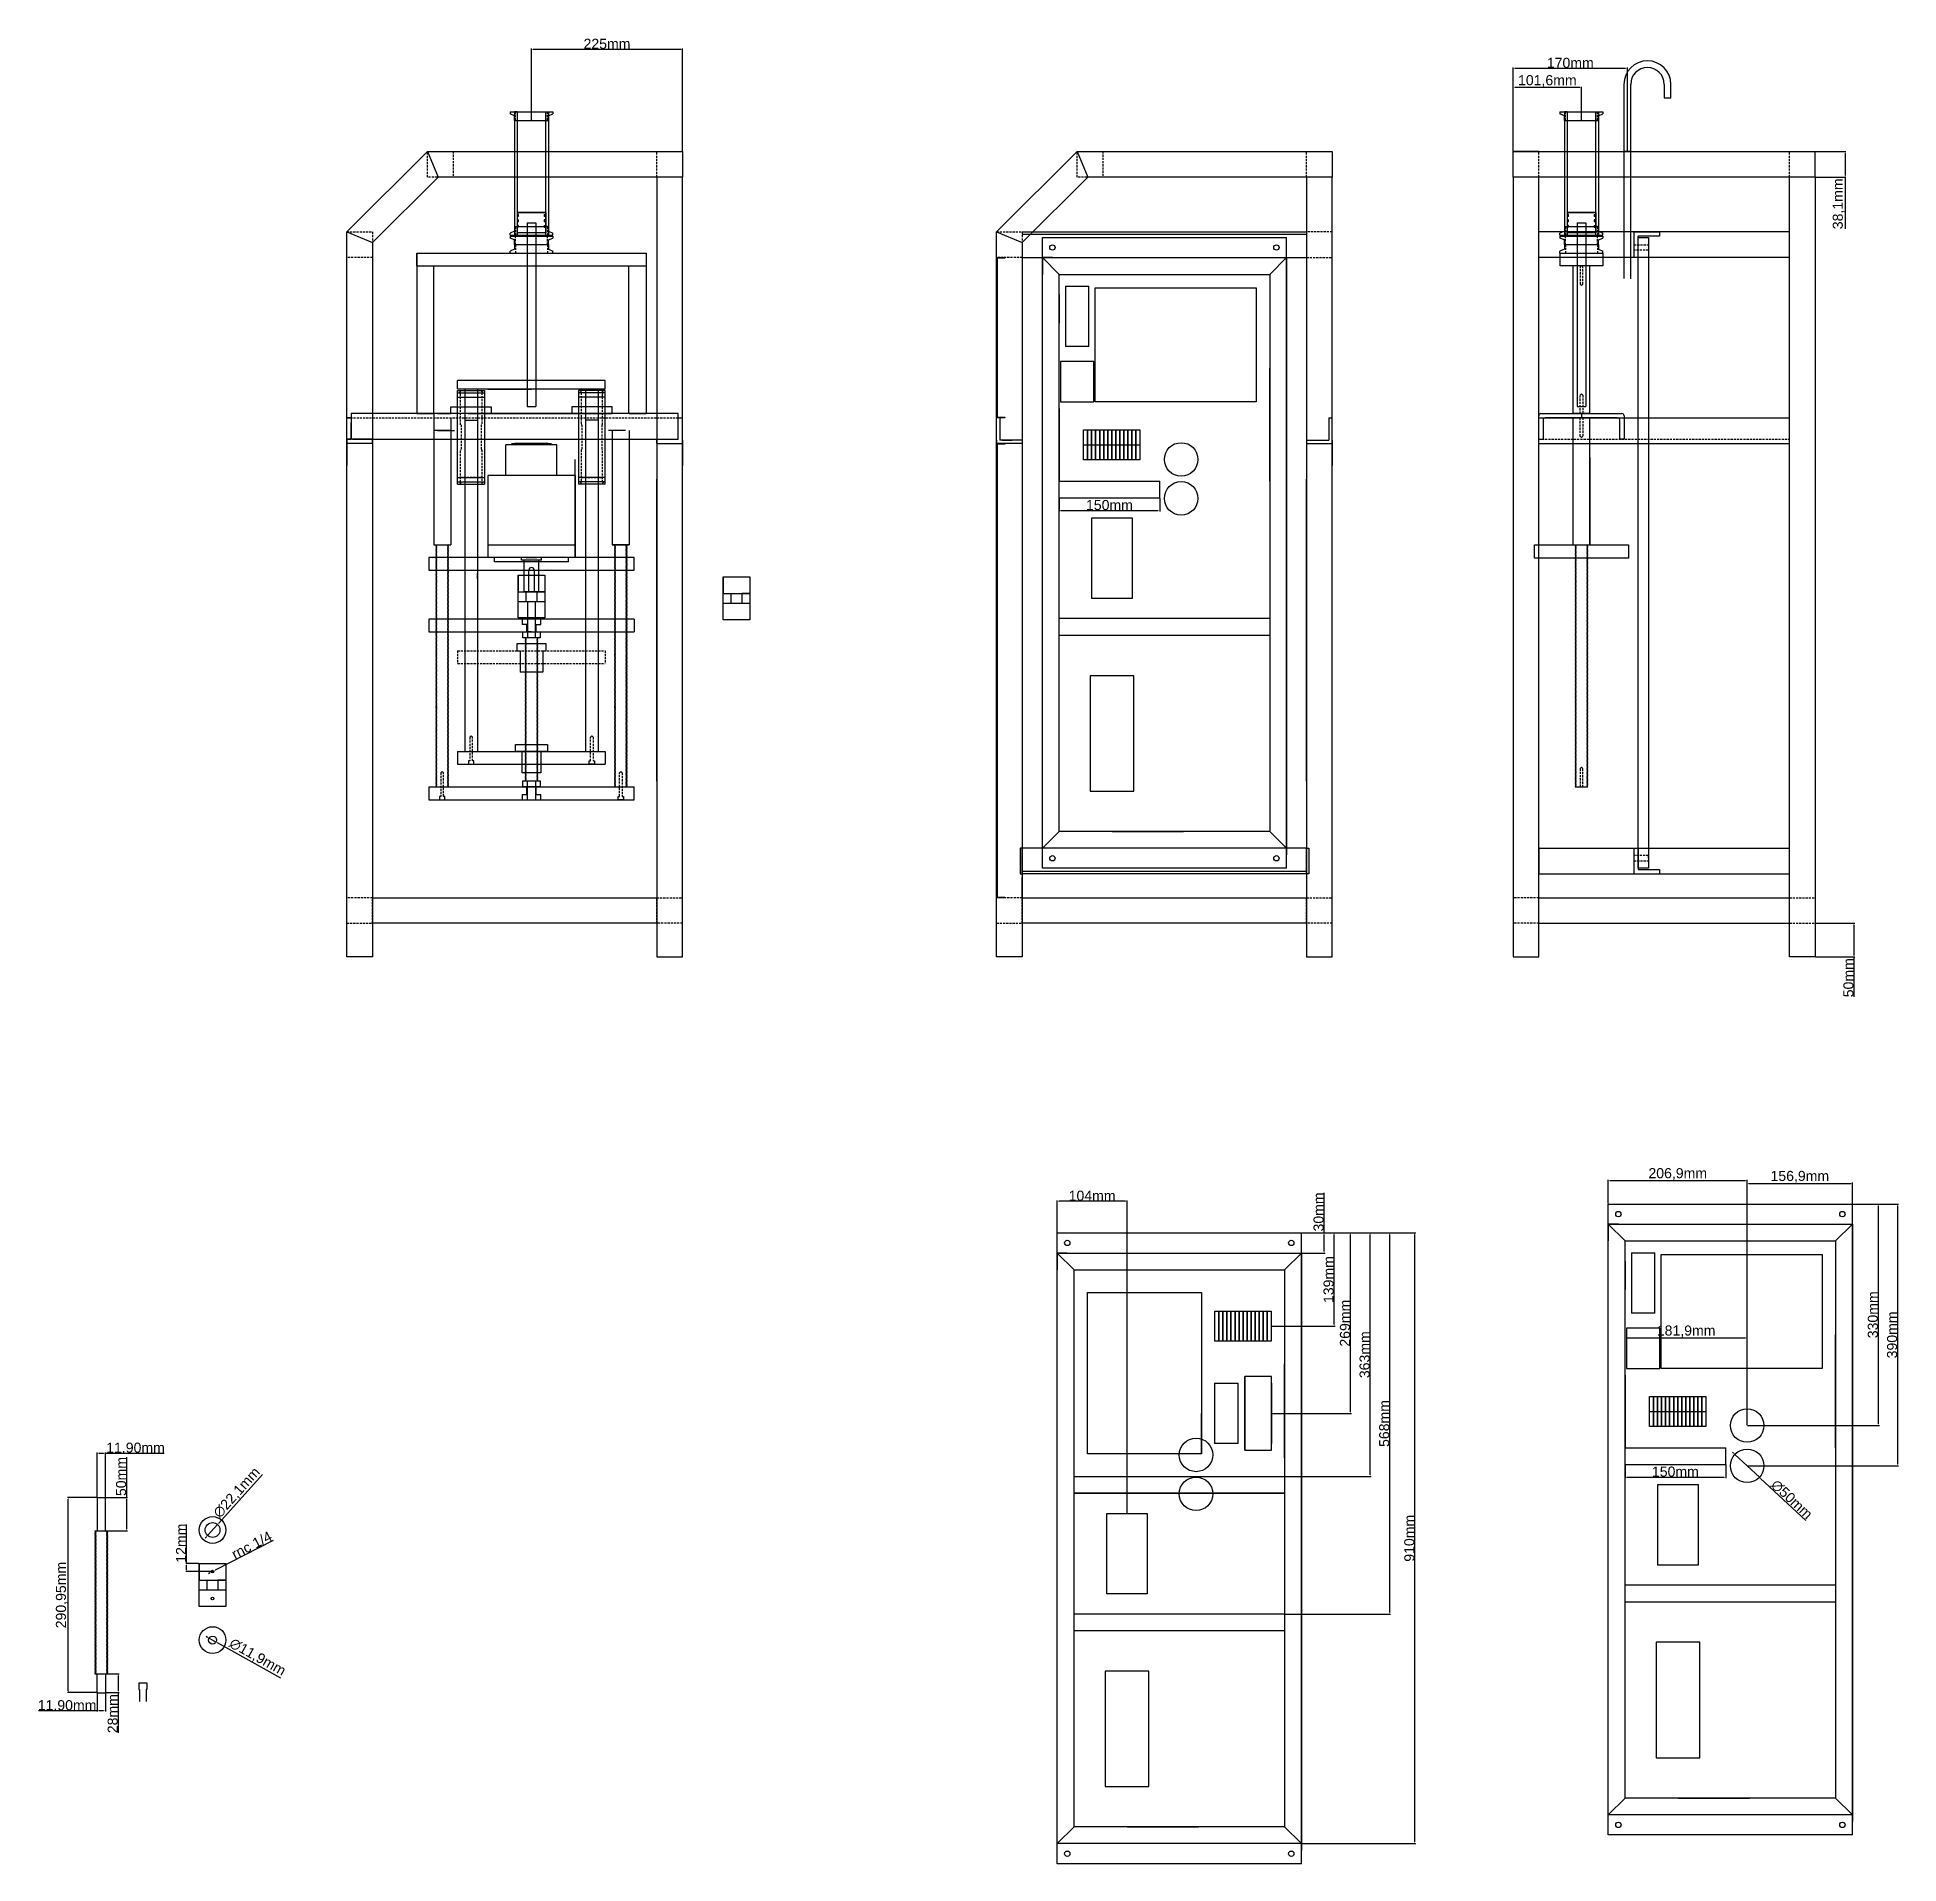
# Model space of a CAD drawing. Header units: centimetres. Extents: x -4347 to 28631, y 41590 to 109107.
# Drawn here: x 14533 to 17306, y 48736 to 51457 of the extents above; entities that cross this region are included whole.
import ezdxf

# ---------------------------------------------------------------- set-up
doc = ezdxf.new("R2010")
doc.units = ezdxf.units.CM
doc.header["$LTSCALE"] = 0.5
doc.linetypes.add('DASHED2', pattern=[9.525, 6.35, -3.175])
doc.styles.get("Standard").update_dxf_attribs({"font": 'arial.ttf'})
doc.dimstyles.new('ISO-25', dxfattribs={"dimtxt": 15, "dimasz": 2.5, "dimexe": 1.25, "dimexo": 0.625, "dimtad": 1, "dimtxsty": 'Standard', "dimcen": 2.5, "dimclrd": 1, "dimclre": 1, "dimadec": 0, "dimazin": 0, "dimtfac": 1, "dimtmove": 0, "dimatfit": 3, "dimfxl": 1, "dimarcsym": 0})

msp = doc.modelspace()

# ---------------------------------------------------------------- blocks, each defined once
blk = doc.blocks.new('*D333')
at = {"color": 1, "lineweight": -2, "transparency": 16777216}
for p, q in [((17182.5, 51286.8), (17227.7, 51286.8)), ((17226.5, 51284.3), (17226.5, 51251.2)), ((17182.5, 51248.7), (17227.7, 51248.7)), ((17226.5, 51248.7), (17226.5, 51171.5))]:
    blk.add_line(p, q, dxfattribs=at)
at = {"color": 1, "transparency": 16777216}
for points in [[(17226.1, 51284.3), (17226.9, 51284.3), (17226.5, 51286.8)], [(17226.1, 51251.2), (17226.9, 51251.2), (17226.5, 51248.7)]]:
    blk.add_solid(points, dxfattribs=at)
at = {"layer": 'Defpoints', "color": 0, "transparency": 16777216}
for p in [(17181.9, 51286.8), (17181.9, 51248.7), (17226.5, 51248.7)]:
    blk.add_point(p, dxfattribs=at)
at = {"color": 0, "transparency": 16777216, "insert": (17216.8, 51208.8), "char_height": 15, "attachment_point": 5, "rotation": 90}
blk.add_mtext('38,1mm', dxfattribs=at)
blk = doc.blocks.new('*D334')
at = {"color": 1, "lineweight": -2, "transparency": 16777216}
for p, q in [((17182.5, 50136.8), (17240.9, 50136.8)), ((17239.6, 50134.3), (17239.6, 50089.3)), ((17182.5, 50086.8), (17240.9, 50086.8)), ((17239.6, 50086.8), (17239.6, 50027))]:
    blk.add_line(p, q, dxfattribs=at)
at = {"color": 1, "transparency": 16777216}
for points in [[(17239.2, 50134.3), (17240.1, 50134.3), (17239.6, 50136.8)], [(17239.2, 50089.3), (17240.1, 50089.3), (17239.6, 50086.8)]]:
    blk.add_solid(points, dxfattribs=at)
at = {"layer": 'Defpoints', "color": 0, "transparency": 16777216}
for p in [(17181.9, 50136.8), (17181.9, 50086.8), (17239.6, 50086.8)]:
    blk.add_point(p, dxfattribs=at)
at = {"color": 0, "transparency": 16777216, "insert": (17231.4, 50055.7), "char_height": 15, "attachment_point": 5, "rotation": 90}
blk.add_mtext('50mm', dxfattribs=at)
blk = doc.blocks.new('*D357')
at = {"color": 1, "lineweight": -2, "transparency": 16777216}
for p, q in [((15269, 51333.6), (15269, 51440.1)), ((15491.5, 51438.9), (15271.5, 51438.9)), ((15494, 51287.4), (15494, 51440.1))]:
    blk.add_line(p, q, dxfattribs=at)
at = {"color": 1, "transparency": 16777216}
for points in [[(15271.5, 51439.3), (15271.5, 51438.4), (15269, 51438.9)], [(15491.5, 51439.3), (15491.5, 51438.4), (15494, 51438.9)]]:
    blk.add_solid(points, dxfattribs=at)
at = {"layer": 'Defpoints', "color": 0, "transparency": 16777216}
for p in [(15269, 51438.9), (15269, 51333), (15494, 51286.8)]:
    blk.add_point(p, dxfattribs=at)
at = {"color": 0, "transparency": 16777216, "insert": (15381.5, 51447.1), "char_height": 15, "attachment_point": 5}
blk.add_mtext('225mm', dxfattribs=at)
blk = doc.blocks.new('*D358')
at = {"color": 1, "lineweight": -2, "transparency": 16777216}
for p, q in [((16731.9, 51287.4), (16731.9, 51383.2)), ((16831, 51381.9), (16734.4, 51381.9)), ((16833.5, 51333.6), (16833.5, 51383.2))]:
    blk.add_line(p, q, dxfattribs=at)
at = {"color": 1, "transparency": 16777216}
for points in [[(16734.4, 51382.4), (16734.4, 51381.5), (16731.9, 51381.9)], [(16831, 51382.4), (16831, 51381.5), (16833.5, 51381.9)]]:
    blk.add_solid(points, dxfattribs=at)
at = {"layer": 'Defpoints', "color": 0, "transparency": 16777216}
for p in [(16731.9, 51381.9), (16833.5, 51333), (16731.9, 51286.8)]:
    blk.add_point(p, dxfattribs=at)
at = {"color": 0, "transparency": 16777216, "insert": (16782.7, 51391.6), "char_height": 15, "attachment_point": 5}
blk.add_mtext('101,6mm', dxfattribs=at)
blk = doc.blocks.new('*D360')
at = {"color": 1, "lineweight": -2, "transparency": 16777216}
for p, q in [((16731.9, 51287.4), (16731.9, 51411.7)), ((16899.4, 51410.4), (16734.4, 51410.4)), ((16901.9, 51287.4), (16901.9, 51411.7))]:
    blk.add_line(p, q, dxfattribs=at)
at = {"color": 1, "transparency": 16777216}
for points in [[(16734.4, 51410.9), (16734.4, 51410), (16731.9, 51410.4)], [(16899.4, 51410.9), (16899.4, 51410), (16901.9, 51410.4)]]:
    blk.add_solid(points, dxfattribs=at)
at = {"layer": 'Defpoints', "color": 0, "transparency": 16777216}
for p in [(16731.9, 51410.4), (16731.9, 51286.8), (16901.9, 51286.8)]:
    blk.add_point(p, dxfattribs=at)
at = {"color": 0, "transparency": 16777216, "insert": (16816.9, 51418.7), "char_height": 15, "attachment_point": 5}
blk.add_mtext('170mm', dxfattribs=at)
blk = doc.blocks.new('*D374')
at = {"color": 1, "lineweight": -2, "transparency": 16777216}
for p, q in [((16450.1, 49675.5), (16450.1, 49735.3)), ((16416.8, 49675.5), (16451.4, 49675.5)), ((16450.1, 49648), (16450.1, 49673)), ((16416.8, 49645.5), (16451.4, 49645.5))]:
    blk.add_line(p, q, dxfattribs=at)
at = {"color": 1, "transparency": 16777216}
for points in [[(16449.7, 49673), (16450.6, 49673), (16450.1, 49675.5)], [(16449.7, 49648), (16450.6, 49648), (16450.1, 49645.5)]]:
    blk.add_solid(points, dxfattribs=at)
at = {"layer": 'Defpoints', "color": 0, "transparency": 16777216}
for p in [(16416.2, 49675.5), (16450.1, 49675.5), (16416.2, 49645.5)]:
    blk.add_point(p, dxfattribs=at)
at = {"color": 0, "transparency": 16777216, "insert": (16441.9, 49706.7), "char_height": 15, "attachment_point": 5, "rotation": 90}
blk.add_mtext('30mm', dxfattribs=at)
blk = doc.blocks.new('*D375')
at = {"color": 1, "lineweight": -2, "transparency": 16777216}
for p, q in [((16416.8, 49675.5), (16520, 49675.5)), ((16518.7, 49315), (16518.7, 49673)), ((16391.8, 49312.5), (16520, 49312.5))]:
    blk.add_line(p, q, dxfattribs=at)
at = {"color": 1, "transparency": 16777216}
for points in [[(16518.3, 49673), (16519.2, 49673), (16518.7, 49675.5)], [(16518.3, 49315), (16519.2, 49315), (16518.7, 49312.5)]]:
    blk.add_solid(points, dxfattribs=at)
at = {"layer": 'Defpoints', "color": 0, "transparency": 16777216}
for p in [(16416.2, 49675.5), (16518.7, 49675.5), (16391.2, 49312.5)]:
    blk.add_point(p, dxfattribs=at)
at = {"color": 0, "transparency": 16777216, "insert": (16510.5, 49494), "char_height": 15, "attachment_point": 5, "rotation": 90}
blk.add_mtext('363mm', dxfattribs=at)
blk = doc.blocks.new('*D376')
at = {"color": 1, "lineweight": -2, "transparency": 16777216}
for p, q in [((16416.8, 49675.5), (16549.2, 49675.5)), ((16548, 49110), (16548, 49673)), ((16391.8, 49107.5), (16549.2, 49107.5))]:
    blk.add_line(p, q, dxfattribs=at)
at = {"color": 1, "transparency": 16777216}
for points in [[(16547.6, 49673), (16548.4, 49673), (16548, 49675.5)], [(16547.6, 49110), (16548.4, 49110), (16548, 49107.5)]]:
    blk.add_solid(points, dxfattribs=at)
at = {"layer": 'Defpoints', "color": 0, "transparency": 16777216}
for p in [(16416.2, 49675.5), (16548, 49675.5), (16391.2, 49107.5)]:
    blk.add_point(p, dxfattribs=at)
at = {"color": 0, "transparency": 16777216, "insert": (16539.7, 49391.5), "char_height": 15, "attachment_point": 5, "rotation": 90}
blk.add_mtext('568mm', dxfattribs=at)
blk = doc.blocks.new('*D377')
at = {"color": 1, "lineweight": -2, "transparency": 16777216}
for p, q in [((16416.8, 49675.5), (16586.6, 49675.5)), ((16585.3, 48768), (16585.3, 49673)), ((16416.8, 48765.5), (16586.6, 48765.5))]:
    blk.add_line(p, q, dxfattribs=at)
at = {"color": 1, "transparency": 16777216}
for points in [[(16584.9, 49673), (16585.8, 49673), (16585.3, 49675.5)], [(16584.9, 48768), (16585.8, 48768), (16585.3, 48765.5)]]:
    blk.add_solid(points, dxfattribs=at)
at = {"layer": 'Defpoints', "color": 0, "transparency": 16777216}
for p in [(16416.2, 49675.5), (16585.3, 49675.5), (16416.2, 48765.5)]:
    blk.add_point(p, dxfattribs=at)
at = {"color": 0, "transparency": 16777216, "insert": (16577.1, 49220.5), "char_height": 15, "attachment_point": 5, "rotation": 90}
blk.add_mtext('910mm', dxfattribs=at)
blk = doc.blocks.new('*D379')
at = {"color": 1, "lineweight": -2, "transparency": 16777216}
for p, q in [((16416.8, 49675.5), (16466.4, 49675.5)), ((16465.1, 49539), (16465.1, 49673)), ((16371.9, 49536.5), (16466.4, 49536.5))]:
    blk.add_line(p, q, dxfattribs=at)
at = {"color": 1, "transparency": 16777216}
for points in [[(16464.7, 49673), (16465.5, 49673), (16465.1, 49675.5)], [(16464.7, 49539), (16465.5, 49539), (16465.1, 49536.5)]]:
    blk.add_solid(points, dxfattribs=at)
at = {"layer": 'Defpoints', "color": 0, "transparency": 16777216}
for p in [(16416.2, 49675.5), (16465.1, 49675.5), (16371.3, 49536.5)]:
    blk.add_point(p, dxfattribs=at)
at = {"color": 0, "transparency": 16777216, "insert": (16456.8, 49606), "char_height": 15, "attachment_point": 5, "rotation": 90}
blk.add_mtext('139mm', dxfattribs=at)
blk = doc.blocks.new('*D380')
at = {"color": 1, "lineweight": -2, "transparency": 16777216}
for p, q in [((16416.8, 49675.5), (16490.7, 49675.5)), ((16489.5, 49409), (16489.5, 49673)), ((16372.4, 49406.5), (16490.7, 49406.5))]:
    blk.add_line(p, q, dxfattribs=at)
at = {"color": 1, "transparency": 16777216}
for points in [[(16489.1, 49673), (16489.9, 49673), (16489.5, 49675.5)], [(16489.1, 49409), (16489.9, 49409), (16489.5, 49406.5)]]:
    blk.add_solid(points, dxfattribs=at)
at = {"layer": 'Defpoints', "color": 0, "transparency": 16777216}
for p in [(16416.2, 49675.5), (16489.5, 49675.5), (16371.8, 49406.5)]:
    blk.add_point(p, dxfattribs=at)
at = {"color": 0, "transparency": 16777216, "insert": (16481.2, 49541), "char_height": 15, "attachment_point": 5, "rotation": 90}
blk.add_mtext('269mm', dxfattribs=at)
blk = doc.blocks.new('*D381')
at = {"color": 1, "lineweight": -2, "transparency": 16777216}
for p, q in [((16052.4, 49676.2), (16052.4, 49723.8)), ((16153.9, 49722.6), (16054.9, 49722.6)), ((16156.4, 49258.2), (16156.4, 49723.8))]:
    blk.add_line(p, q, dxfattribs=at)
at = {"color": 1, "transparency": 16777216}
for points in [[(16054.9, 49723), (16054.9, 49722.1), (16052.4, 49722.6)], [(16153.9, 49723), (16153.9, 49722.1), (16156.4, 49722.6)]]:
    blk.add_solid(points, dxfattribs=at)
at = {"layer": 'Defpoints', "color": 0, "transparency": 16777216}
for p in [(16052.4, 49722.6), (16052.4, 49675.5), (16156.4, 49257.5)]:
    blk.add_point(p, dxfattribs=at)
at = {"color": 0, "transparency": 16777216, "insert": (16104.4, 49730.8), "char_height": 15, "attachment_point": 5}
blk.add_mtext('104mm', dxfattribs=at)
blk = doc.blocks.new('*D382')
at = {"color": 1, "lineweight": -2, "transparency": 16777216}
for p, q in [((16055.2, 50770.1), (16055.2, 50750.3)), ((16205.2, 50770.1), (16205.2, 50750.3)), ((16057.7, 50751.6), (16202.7, 50751.6))]:
    blk.add_line(p, q, dxfattribs=at)
at = {"color": 1, "transparency": 16777216}
for points in [[(16057.7, 50752), (16057.7, 50751.2), (16055.2, 50751.6)], [(16202.7, 50752), (16202.7, 50751.2), (16205.2, 50751.6)]]:
    blk.add_solid(points, dxfattribs=at)
at = {"layer": 'Defpoints', "color": 0, "transparency": 16777216}
for p in [(16055.2, 50770.7), (16205.2, 50770.7), (16205.2, 50751.6)]:
    blk.add_point(p, dxfattribs=at)
at = {"color": 0, "transparency": 16777216, "insert": (16130.2, 50759.9), "char_height": 15, "attachment_point": 5}
blk.add_mtext('150mm', dxfattribs=at)
blk = doc.blocks.new('*D383')
at = {"color": 1, "lineweight": -2, "transparency": 16777216}
for p, q in [((16898.5, 49329.9), (16898.5, 49310.1)), ((17048.5, 49329.9), (17048.5, 49310.1)), ((16901, 49311.4), (17046, 49311.4))]:
    blk.add_line(p, q, dxfattribs=at)
at = {"color": 1, "transparency": 16777216}
for points in [[(16901, 49311.8), (16901, 49311), (16898.5, 49311.4)], [(17046, 49311.8), (17046, 49311), (17048.5, 49311.4)]]:
    blk.add_solid(points, dxfattribs=at)
at = {"layer": 'Defpoints', "color": 0, "transparency": 16777216}
for p in [(16898.5, 49330.5), (17048.5, 49330.5), (17048.5, 49311.4)]:
    blk.add_point(p, dxfattribs=at)
at = {"color": 0, "transparency": 16777216, "insert": (16973.5, 49319.7), "char_height": 15, "attachment_point": 5}
blk.add_mtext('150mm', dxfattribs=at)
blk = doc.blocks.new('*D384')
at = {"color": 1, "lineweight": -2, "transparency": 16777216}
for p, q in [((17237.9, 49718.5), (17277.4, 49718.5)), ((17276.1, 49391), (17276.1, 49716)), ((17081, 49388.5), (17277.4, 49388.5))]:
    blk.add_line(p, q, dxfattribs=at)
at = {"color": 1, "transparency": 16777216}
for points in [[(17275.7, 49716), (17276.5, 49716), (17276.1, 49718.5)], [(17275.7, 49391), (17276.5, 49391), (17276.1, 49388.5)]]:
    blk.add_solid(points, dxfattribs=at)
at = {"layer": 'Defpoints', "color": 0, "transparency": 16777216}
for p in [(17237.3, 49718.5), (17276.1, 49718.5), (17080.4, 49388.5)]:
    blk.add_point(p, dxfattribs=at)
at = {"color": 0, "transparency": 16777216, "insert": (17267.8, 49553.5), "char_height": 15, "attachment_point": 5, "rotation": 90}
blk.add_mtext('330mm', dxfattribs=at)
blk = doc.blocks.new('*D385')
at = {"color": 1, "lineweight": -2, "transparency": 16777216}
for p, q in [((17237.9, 49718.5), (17306, 49718.5)), ((17304.8, 49331), (17304.8, 49716)), ((17081, 49328.5), (17306, 49328.5))]:
    blk.add_line(p, q, dxfattribs=at)
at = {"color": 1, "transparency": 16777216}
for points in [[(17304.4, 49716), (17305.2, 49716), (17304.8, 49718.5)], [(17304.4, 49331), (17305.2, 49331), (17304.8, 49328.5)]]:
    blk.add_solid(points, dxfattribs=at)
at = {"layer": 'Defpoints', "color": 0, "transparency": 16777216}
for p in [(17237.3, 49718.5), (17304.8, 49718.5), (17080.4, 49328.5)]:
    blk.add_point(p, dxfattribs=at)
at = {"color": 0, "transparency": 16777216, "insert": (17296.5, 49523.5), "char_height": 15, "attachment_point": 5, "rotation": 90}
blk.add_mtext('390mm', dxfattribs=at)
blk = doc.blocks.new('*D386')
at = {"color": 1, "lineweight": -2, "transparency": 16777216}
for p, q in [((17080.4, 49389.1), (17080.4, 49750.6)), ((17082.9, 49749.3), (17234.8, 49749.3)), ((17237.3, 49719.1), (17237.3, 49750.6))]:
    blk.add_line(p, q, dxfattribs=at)
at = {"color": 1, "transparency": 16777216}
for points in [[(17082.9, 49749.8), (17082.9, 49748.9), (17080.4, 49749.3)], [(17234.8, 49749.8), (17234.8, 49748.9), (17237.3, 49749.3)]]:
    blk.add_solid(points, dxfattribs=at)
at = {"layer": 'Defpoints', "color": 0, "transparency": 16777216}
for p in [(17237.3, 49749.3), (17237.3, 49718.5), (17080.4, 49388.5)]:
    blk.add_point(p, dxfattribs=at)
at = {"color": 0, "transparency": 16777216, "insert": (17158.9, 49759), "char_height": 15, "attachment_point": 5}
blk.add_mtext('156,9mm', dxfattribs=at)
blk = doc.blocks.new('*D387')
at = {"color": 1, "lineweight": -2, "transparency": 16777216}
for p, q in [((17060.3, 49347.2), (17058.5, 49349)), ((17062.1, 49345.5), (17098.7, 49311.4)), ((17167.8, 49246.9), (17100.5, 49309.7))]:
    blk.add_line(p, q, dxfattribs=at)
at = {"color": 1, "transparency": 16777216}
for points in [[(17060.6, 49347.6), (17060, 49346.9), (17062.1, 49345.5)], [(17100.8, 49310), (17100.2, 49309.4), (17098.7, 49311.4)]]:
    blk.add_solid(points, dxfattribs=at)
at = {"layer": 'Defpoints', "color": 0, "transparency": 16777216}
for p in [(17062.1, 49345.5), (17098.7, 49311.4)]:
    blk.add_point(p, dxfattribs=at)
at = {"color": 0, "transparency": 16777216, "insert": (17146.9, 49278.4), "char_height": 15, "attachment_point": 5, "rotation": 316.9702}
blk.add_mtext('∅50mm', dxfattribs=at)
blk = doc.blocks.new('*D397')
at = {"color": 1, "lineweight": -2, "transparency": 16777216}
for p, q in [((16873.5, 49719.1), (16873.5, 49754.7)), ((16876, 49753.5), (17077.9, 49753.5)), ((17080.4, 49389.1), (17080.4, 49754.7))]:
    blk.add_line(p, q, dxfattribs=at)
at = {"color": 1, "transparency": 16777216}
for points in [[(16876, 49753.9), (16876, 49753), (16873.5, 49753.5)], [(17077.9, 49753.9), (17077.9, 49753), (17080.4, 49753.5)]]:
    blk.add_solid(points, dxfattribs=at)
at = {"layer": 'Defpoints', "color": 0, "transparency": 16777216}
for p in [(17080.4, 49753.5), (16873.5, 49718.5), (17080.4, 49388.5)]:
    blk.add_point(p, dxfattribs=at)
at = {"color": 0, "transparency": 16777216, "insert": (16977, 49763.1), "char_height": 15, "attachment_point": 5}
blk.add_mtext('206,9mm', dxfattribs=at)
blk = doc.blocks.new('*D398')
at = {"color": 1, "lineweight": -2, "transparency": 16777216}
for p, q in [((16898.5, 49356.1), (16898.5, 49520.3)), ((16901, 49519), (17077.9, 49519)), ((17080.4, 49389.1), (17080.4, 49520.3))]:
    blk.add_line(p, q, dxfattribs=at)
at = {"color": 1, "transparency": 16777216}
for points in [[(16901, 49519.4), (16901, 49518.6), (16898.5, 49519)], [(17077.9, 49519.4), (17077.9, 49518.6), (17080.4, 49519)]]:
    blk.add_solid(points, dxfattribs=at)
at = {"layer": 'Defpoints', "color": 0, "transparency": 16777216}
for p in [(17080.4, 49519), (17080.4, 49388.5), (16898.5, 49355.5)]:
    blk.add_point(p, dxfattribs=at)
at = {"color": 0, "transparency": 16777216, "insert": (16989.5, 49528.7), "char_height": 15, "attachment_point": 5}
blk.add_mtext('181,9mm', dxfattribs=at)
blk = doc.blocks.new('*D399')
at = {"color": 1, "lineweight": -2, "transparency": 16777216}
for p, q in [((14621.4, 49281.4), (14577.6, 49281.4)), ((14578.8, 48993), (14578.8, 49278.9)), ((14621.4, 48990.5), (14577.6, 48990.5))]:
    blk.add_line(p, q, dxfattribs=at)
at = {"color": 1, "transparency": 16777216}
for points in [[(14578.4, 49278.9), (14579.3, 49278.9), (14578.8, 49281.4)], [(14578.4, 48993), (14579.3, 48993), (14578.8, 48990.5)]]:
    blk.add_solid(points, dxfattribs=at)
at = {"layer": 'Defpoints', "color": 0, "transparency": 16777216}
for p in [(14578.8, 49281.4), (14622, 49281.4), (14622, 48990.5)]:
    blk.add_point(p, dxfattribs=at)
at = {"color": 0, "transparency": 16777216, "insert": (14569.2, 49135.9), "char_height": 15, "attachment_point": 5, "rotation": 90}
blk.add_mtext('290,95mm', dxfattribs=at)
blk = doc.blocks.new('*D400')
at = {"color": 1, "lineweight": -2, "transparency": 16777216}
for p, q in [((14665.9, 49281.4), (14665.9, 49341.2)), ((14634.6, 49281.4), (14667.1, 49281.4)), ((14665.9, 49233.9), (14665.9, 49278.9)), ((14634.6, 49231.4), (14667.1, 49231.4))]:
    blk.add_line(p, q, dxfattribs=at)
at = {"color": 1, "transparency": 16777216}
for points in [[(14665.5, 49278.9), (14666.3, 49278.9), (14665.9, 49281.4)], [(14665.5, 49233.9), (14666.3, 49233.9), (14665.9, 49231.4)]]:
    blk.add_solid(points, dxfattribs=at)
at = {"layer": 'Defpoints', "color": 0, "transparency": 16777216}
for p in [(14634, 49281.4), (14665.9, 49281.4), (14634, 49231.4)]:
    blk.add_point(p, dxfattribs=at)
at = {"color": 0, "transparency": 16777216, "insert": (14657.6, 49312.5), "char_height": 15, "attachment_point": 5, "rotation": 90}
blk.add_mtext('50mm', dxfattribs=at)
blk = doc.blocks.new('*D401')
at = {"color": 1, "lineweight": -2, "transparency": 16777216}
for p, q in [((14634.6, 49018.5), (14654.5, 49018.5)), ((14653.2, 49016), (14653.2, 48993)), ((14634.6, 48990.5), (14654.5, 48990.5)), ((14653.2, 48990.5), (14653.2, 48930.5))]:
    blk.add_line(p, q, dxfattribs=at)
at = {"color": 1, "transparency": 16777216}
for points in [[(14652.8, 49016), (14653.7, 49016), (14653.2, 49018.5)], [(14652.8, 48993), (14653.7, 48993), (14653.2, 48990.5)]]:
    blk.add_solid(points, dxfattribs=at)
at = {"layer": 'Defpoints', "color": 0, "transparency": 16777216}
for p in [(14634, 49018.5), (14634, 48990.5), (14653.2, 48990.5)]:
    blk.add_point(p, dxfattribs=at)
at = {"color": 0, "transparency": 16777216, "insert": (14645, 48959.2), "char_height": 15, "attachment_point": 5, "rotation": 90}
blk.add_mtext('28mm', dxfattribs=at)
blk = doc.blocks.new('*D402')
at = {"color": 1, "lineweight": -2, "transparency": 16777216}
for p, q in [((14622, 49282), (14622, 49348.4)), ((14624.5, 49347.2), (14631.5, 49347.2)), ((14634, 49282), (14634, 49348.4)), ((14634, 49347.2), (14721.5, 49347.2))]:
    blk.add_line(p, q, dxfattribs=at)
at = {"color": 1, "transparency": 16777216}
for points in [[(14624.5, 49347.6), (14624.5, 49346.7), (14622, 49347.2)], [(14631.5, 49347.6), (14631.5, 49346.7), (14634, 49347.2)]]:
    blk.add_solid(points, dxfattribs=at)
at = {"layer": 'Defpoints', "color": 0, "transparency": 16777216}
for p in [(14634, 49347.2), (14622, 49281.4), (14634, 49281.4)]:
    blk.add_point(p, dxfattribs=at)
at = {"color": 0, "transparency": 16777216, "insert": (14679, 49355.4), "char_height": 15, "attachment_point": 5}
blk.add_mtext('11.90mm', dxfattribs=at)
blk = doc.blocks.new('*D403')
at = {"color": 1, "lineweight": -2, "transparency": 16777216}
for p, q in [((14622, 48989.8), (14622, 48962.2)), ((14634, 48989.8), (14634, 48962.2)), ((14622, 48963.4), (14534.5, 48963.4)), ((14631.5, 48963.4), (14624.5, 48963.4))]:
    blk.add_line(p, q, dxfattribs=at)
at = {"color": 1, "transparency": 16777216}
for points in [[(14624.5, 48963.8), (14624.5, 48963), (14622, 48963.4)], [(14631.5, 48963.8), (14631.5, 48963), (14634, 48963.4)]]:
    blk.add_solid(points, dxfattribs=at)
at = {"layer": 'Defpoints', "color": 0, "transparency": 16777216}
for p in [(14622, 48990.5), (14634, 48990.5), (14622, 48963.4)]:
    blk.add_point(p, dxfattribs=at)
at = {"color": 0, "transparency": 16777216, "insert": (14577, 48971.7), "char_height": 15, "attachment_point": 5}
blk.add_mtext('11.90mm', dxfattribs=at)
blk = doc.blocks.new('*D404')
at = {"color": 1, "lineweight": -2, "transparency": 16777216}
for p, q in [((14868.1, 49315.3), (14802.9, 49242.9)), ((14786.4, 49224.6), (14801.2, 49241)), ((14784.7, 49222.8), (14783, 49220.9))]:
    blk.add_line(p, q, dxfattribs=at)
at = {"color": 1, "transparency": 16777216}
for points in [[(14802.5, 49243.2), (14803.2, 49242.6), (14801.2, 49241)], [(14784.4, 49223), (14785, 49222.5), (14786.4, 49224.6)]]:
    blk.add_solid(points, dxfattribs=at)
at = {"layer": 'Defpoints', "color": 0, "transparency": 16777216}
for p in [(14801.2, 49241), (14786.4, 49224.6)]:
    blk.add_point(p, dxfattribs=at)
at = {"color": 0, "transparency": 16777216, "insert": (14830.3, 49288.1), "char_height": 15, "attachment_point": 5, "rotation": 47.9568}
blk.add_mtext('∅22,1mm', dxfattribs=at)
blk = doc.blocks.new('*D405')
at = {"color": 1, "lineweight": -2, "transparency": 16777216}
for p, q in [((14786.4, 49072.9), (14784.2, 49074.2)), ((14788.6, 49071.7), (14799, 49065.9)), ((14895.5, 49012.1), (14801.2, 49064.7))]:
    blk.add_line(p, q, dxfattribs=at)
at = {"color": 1, "transparency": 16777216}
for points in [[(14786.6, 49073.3), (14786.2, 49072.6), (14788.6, 49071.7)], [(14801.4, 49065.1), (14801, 49064.3), (14799, 49065.9)]]:
    blk.add_solid(points, dxfattribs=at)
at = {"layer": 'Defpoints', "color": 0, "transparency": 16777216}
for p in [(14788.6, 49071.7), (14799, 49065.9)]:
    blk.add_point(p, dxfattribs=at)
at = {"color": 0, "transparency": 16777216, "insert": (14860.5, 49042.9), "char_height": 15, "attachment_point": 5, "rotation": 330.827}
blk.add_mtext('∅11,9mm', dxfattribs=at)
blk = doc.blocks.new('*D406')
at = {"color": 1, "lineweight": -2, "transparency": 16777216}
for p, q in [((14755, 49182.8), (14755, 49241.2)), ((14773.3, 49182.8), (14753.7, 49182.8)), ((14755, 49173.3), (14755, 49180.3)), ((14793.2, 49170.8), (14753.7, 49170.8))]:
    blk.add_line(p, q, dxfattribs=at)
at = {"color": 1, "transparency": 16777216}
for points in [[(14754.6, 49180.3), (14755.4, 49180.3), (14755, 49182.8)], [(14754.6, 49173.3), (14755.4, 49173.3), (14755, 49170.8)]]:
    blk.add_solid(points, dxfattribs=at)
at = {"layer": 'Defpoints', "color": 0, "transparency": 16777216}
for p in [(14755, 49182.8), (14773.9, 49182.8), (14793.8, 49170.8)]:
    blk.add_point(p, dxfattribs=at)
at = {"color": 0, "transparency": 16777216, "insert": (14746.8, 49213.2), "char_height": 15, "attachment_point": 5, "rotation": 90}
blk.add_mtext('12mm', dxfattribs=at)
blk = doc.blocks.new('*D407')
at = {"color": 1, "lineweight": -2, "transparency": 16777216}
for p, q in [((14883.9, 49217.3), (14797.8, 49172.9)), ((14789.8, 49168.8), (14787.6, 49167.6)), ((14792, 49169.9), (14795.6, 49171.7))]:
    blk.add_line(p, q, dxfattribs=at)
at = {"color": 1, "transparency": 16777216}
for points in [[(14789.6, 49169.1), (14790, 49168.4), (14792, 49169.9)], [(14797.6, 49173.3), (14798, 49172.5), (14795.6, 49171.7)]]:
    blk.add_solid(points, dxfattribs=at)
at = {"layer": 'Defpoints', "color": 0, "transparency": 16777216}
for p in [(14792, 49169.9), (14795.6, 49171.7)]:
    blk.add_point(p, dxfattribs=at)
at = {"color": 0, "transparency": 16777216, "insert": (14852.1, 49210.3), "char_height": 15, "attachment_point": 5, "rotation": 27.2713}
blk.add_mtext('rnc 1/4', dxfattribs=at)

# ---------------------------------------------------------------- dimensions: what is measured, and where the dimension line sits
for base, p1, p2, picture, middle in [((15268.982, 51438.853), (15493.982, 51286.794), (15268.982, 51332.994), '*D357', (15381.482, 51447.137)), ((16731.868, 51410.444), (16901.868, 51286.794), (16731.868, 51286.794), '*D360', (16816.868, 51418.728)), ((16731.868, 51381.941), (16833.47, 51332.994), (16731.868, 51286.794), '*D358', (16782.669, 51391.581)), ((16205.202, 50751.581), (16055.202, 50770.694), (16205.202, 50770.694), '*D382', (16130.202, 50759.865)), ((17080.416, 49753.464), (16873.516, 49718.484), (17080.416, 49388.484), '*D397', (16976.966, 49763.104)), ((17237.316, 49749.336), (17080.416, 49388.484), (17237.316, 49718.484), '*D386', (17158.866, 49758.976)), ((16052.392, 49722.565), (16156.392, 49257.546), (16052.392, 49675.546), '*D381', (16104.392, 49730.848)), ((17080.416, 49519.021), (16898.516, 49355.484), (17080.416, 49388.484), '*D398', (16989.466, 49528.66)), ((17048.516, 49311.371), (16898.516, 49330.484), (17048.516, 49330.484), '*D383', (16973.516, 49319.654))]:
    dim = msp.add_linear_dim(base=base, p1=p1, p2=p2, dimstyle='ISO-25', override={"dimpost": 'mm'})
    dim.commit()
    dim.dimension.update_dxf_attribs({"geometry": picture, "text_midpoint": middle})
for base, p1, p2, picture, middle in [((17226.474, 51248.694), (17181.868, 51286.794), (17181.868, 51248.694), '*D333', (17216.835, 51208.837)), ((17239.647, 50086.794), (17181.868, 50136.794), (17181.868, 50086.794), '*D334', (17231.364, 50055.67)), ((16450.139, 49675.546), (16416.192, 49645.546), (16416.192, 49675.546), '*D374', (16441.85, 49706.666)), ((17276.121, 49718.484), (17080.416, 49388.484), (17237.316, 49718.484), '*D384', (17267.832, 49553.484)), ((17304.797, 49718.484), (17080.416, 49328.484), (17237.316, 49718.484), '*D385', (17296.508, 49523.484)), ((16465.11, 49675.546), (16371.292, 49536.546), (16416.192, 49675.546), '*D379', (16456.821, 49606.046)), ((16489.476, 49675.546), (16371.792, 49406.546), (16416.192, 49675.546), '*D380', (16481.193, 49541.046)), ((16518.747, 49675.546), (16391.192, 49312.546), (16416.192, 49675.546), '*D375', (16510.458, 49494.046)), ((16547.986, 49675.546), (16391.192, 49107.546), (16416.192, 49675.546), '*D376', (16539.703, 49391.546)), ((16585.348, 49675.546), (16416.192, 48765.546), (16416.192, 49675.546), '*D377', (16577.064, 49220.546)), ((14665.869, 49281.41), (14634.012, 49231.41), (14634.012, 49281.41), '*D400', (14657.585, 49312.535)), ((14578.85, 49281.41), (14622.012, 48990.46), (14622.012, 49281.41), '*D399', (14569.21, 49135.935)), ((14754.992, 49182.821), (14793.781, 49170.821), (14773.881, 49182.821), '*D406', (14746.836, 49213.24)), ((14653.245, 48990.46), (14634.012, 49018.46), (14634.012, 48990.46), '*D401', (14644.961, 48959.208))]:
    dim = msp.add_linear_dim(base=base, p1=p1, p2=p2, angle=90, dimstyle='ISO-25', override={"dimpost": 'mm'})
    dim.commit()
    dim.dimension.update_dxf_attribs({"geometry": picture, "text_midpoint": middle})
for base, p1, p2, picture, middle in [((14634.012, 49347.153), (14622.012, 49281.41), (14634.012, 49281.41), '*D402', (14678.996, 49355.436)), ((14622.012, 48963.42), (14634.012, 48990.46), (14622.012, 48990.46), '*D403', (14577.028, 48971.703))]:
    dim = msp.add_linear_dim(base=base, p1=p1, p2=p2, text='11.90mm', dimstyle='ISO-25', override={"dimpost": 'mm'})
    dim.commit()
    dim.dimension.update_dxf_attribs({"geometry": picture, "text_midpoint": middle})
for p1, p2, picture, middle in [((17062.141, 49345.543), (17098.691, 49311.424), '*D387', (17140.923, 49272.002)), ((14786.38, 49224.615), (14801.181, 49241.027), '*D404', (14837.629, 49281.446)), ((14788.585, 49071.721), (14798.976, 49065.921), '*D405', (14855.717, 49034.244))]:
    dim = msp.add_diameter_dim_2p(p1=p1, p2=p2, dimstyle='ISO-25', override={"dimpost": 'mm'})
    dim.commit()
    dim.dimension.update_dxf_attribs({"geometry": picture, "text_midpoint": middle, "dimtype": 163})
dim = msp.add_diameter_dim_2p(p1=(14792.003, 49169.905), p2=(14795.558, 49171.737), text='rnc 1/4', dimstyle='ISO-25', override={"dimpost": 'mm'})
dim.commit()
dim.dimension.update_dxf_attribs({"geometry": '*D407', "text_midpoint": (14855.953, 49202.871), "dimtype": 163})

# ---------------------------------------------------------------- linework, layer by layer
for p, q in [((16896.868, 51386.794), (16896.868, 51097.676)), ((16906.868, 51286.794), (16906.868, 51386.794)), ((16956.868, 51386.794), (16956.868, 51366.794)), ((16966.868, 51366.794), (16966.868, 51386.794)), ((15236.982, 51345.694), (15300.982, 51345.694)), ((15236.982, 51345.694), (15236.982, 51342.694)), ((15247.732, 51345.694), (15243.732, 51345.694)), ((15243.732, 51345.694), (15243.732, 51160.694)), ((15243.732, 51345.694), (15243.732, 51313.694)), ((15243.732, 51345.694), (15243.732, 51313.694)), ((15243.732, 51345.694), (15294.232, 51345.694)), ((15243.732, 51345.694), (15294.232, 51345.694)), ((15247.732, 51345.694), (15247.732, 51160.694)), ((15290.232, 51160.694), (15290.232, 51345.694)), ((15290.232, 51345.694), (15294.232, 51345.694)), ((15294.232, 51345.694), (15294.232, 51160.694)), ((15300.982, 51345.694), (15300.982, 51342.694)), ((16801.47, 51345.694), (16865.47, 51345.694)), ((16801.47, 51345.694), (16801.47, 51342.694)), ((16812.22, 51345.694), (16808.22, 51345.694)), ((16808.22, 51345.694), (16808.22, 51160.694)), ((16808.22, 51345.694), (16808.22, 51313.694)), ((16808.22, 51345.694), (16808.22, 51313.694)), ((16808.22, 51345.694), (16858.72, 51345.694)), ((16808.22, 51345.694), (16858.72, 51345.694)), ((16812.22, 51345.694), (16812.22, 51160.694)), ((16854.72, 51160.694), (16854.72, 51345.694)), ((16854.72, 51345.694), (16858.72, 51345.694)), ((16858.72, 51345.694), (16858.72, 51160.694)), ((16865.47, 51345.694), (16865.47, 51342.694)), ((16956.868, 51366.794), (16966.868, 51366.794)), ((15243.582, 51339.994), (15236.982, 51342.694)), ((15243.582, 51332.994), (15243.582, 51339.994)), ((15243.582, 51332.994), (15245.082, 51332.994)), ((15243.582, 51332.994), (15294.382, 51332.994)), ((15294.382, 51332.994), (15292.882, 51332.994)), ((15294.382, 51339.994), (15300.982, 51342.694)), ((15294.382, 51332.994), (15294.382, 51339.994)), ((16808.07, 51339.994), (16801.47, 51342.694)), ((16808.07, 51332.994), (16808.07, 51339.994)), ((16808.07, 51332.994), (16809.57, 51332.994)), ((16808.07, 51332.994), (16858.87, 51332.994)), ((16858.87, 51332.994), (16857.37, 51332.994)), ((16858.87, 51339.994), (16865.47, 51342.694)), ((16858.87, 51332.994), (16858.87, 51339.994)), ((16906.868, 51097.155), (16906.868, 51330.597)), ((14993.982, 51166.794), (15113.982, 51286.794)), ((15113.982, 51286.794), (15493.982, 51286.794)), ((15113.982, 51286.794), (15129.764, 51248.694)), ((15493.982, 51286.794), (15493.982, 51248.694)), ((15962.102, 51166.794), (16082.102, 51286.794)), ((16082.102, 51286.794), (16462.102, 51286.794)), ((16082.102, 51286.794), (16097.883, 51248.694)), ((16462.102, 51286.794), (16462.102, 51248.694)), ((16769.968, 51286.794), (16731.868, 51286.794)), ((16731.868, 51286.794), (17181.868, 51286.794)), ((16731.868, 51248.694), (16731.868, 51286.794)), ((16906.868, 51286.794), (16896.868, 51286.794)), ((16896.868, 51286.794), (16906.868, 51286.794)), ((17143.768, 51286.794), (17181.868, 51286.794)), ((17181.868, 51248.694), (17181.868, 51286.794)), ((15032.082, 51151.013), (15129.764, 51248.694)), ((15493.982, 51248.694), (15129.764, 51248.694)), ((15493.982, 51248.694), (15455.882, 51248.694)), ((15455.882, 51248.694), (15455.882, 50086.794)), ((15493.982, 50086.794), (15493.982, 51248.694)), ((16000.202, 51151.013), (16097.883, 51248.694)), ((16462.102, 51248.694), (16097.883, 51248.694)), ((16462.102, 51248.694), (16424.002, 51248.694)), ((16424.002, 51248.694), (16424.002, 50086.794)), ((16462.102, 50086.794), (16462.102, 51248.694)), ((17181.868, 51248.694), (16731.868, 51248.694)), ((16731.868, 51248.694), (16731.868, 50086.794)), ((16769.968, 50086.794), (16769.968, 51248.694)), ((17143.768, 51248.694), (17103.768, 51248.694)), ((17143.768, 50086.794), (17143.768, 51248.694)), ((17181.868, 51248.694), (17181.868, 50086.794)), ((15290.232, 51195.694), (15247.732, 51195.694)), ((15247.732, 51195.694), (15290.232, 51195.694)), ((15247.732, 51195.694), (15247.732, 51165.694)), ((15249.832, 51192.694), (15247.732, 51192.694)), ((15249.832, 51190.094), (15247.732, 51190.094)), ((15249.832, 51184.694), (15247.732, 51184.694)), ((15249.832, 51182.094), (15247.732, 51182.094)), ((15249.832, 51190.094), (15249.832, 51192.694)), ((15249.832, 51182.094), (15249.832, 51184.694)), ((15256.032, 51195.694), (15281.932, 51195.694)), ((15258.132, 51195.694), (15279.832, 51195.694)), ((15262.632, 51180.694), (15275.332, 51180.694)), ((15262.632, 51180.694), (15262.632, 50906.694)), ((15275.332, 51180.694), (15275.332, 50906.694)), ((15288.132, 51192.694), (15288.132, 51190.094)), ((15288.132, 51192.694), (15290.232, 51192.694)), ((15290.232, 51190.094), (15288.132, 51190.094)), ((15288.132, 51184.694), (15288.132, 51182.094)), ((15290.232, 51184.694), (15288.132, 51184.694)), ((15290.232, 51182.094), (15288.132, 51182.094)), ((15290.232, 51195.694), (15290.232, 51165.694)), ((16854.72, 51195.694), (16812.22, 51195.694)), ((16812.22, 51195.694), (16854.72, 51195.694)), ((16812.22, 51195.694), (16812.22, 51165.694)), ((16814.32, 51192.694), (16812.22, 51192.694)), ((16814.32, 51190.094), (16812.22, 51190.094)), ((16814.32, 51184.694), (16812.22, 51184.694)), ((16814.32, 51182.094), (16812.22, 51182.094)), ((16814.32, 51190.094), (16814.32, 51192.694)), ((16814.32, 51182.094), (16814.32, 51184.694)), ((16820.52, 51195.694), (16846.42, 51195.694)), ((16822.62, 51195.694), (16844.32, 51195.694)), ((16827.12, 51180.694), (16839.82, 51180.694)), ((16827.12, 51180.694), (16827.12, 50906.694)), ((16839.82, 51180.694), (16839.82, 50906.694)), ((16852.62, 51192.694), (16852.62, 51190.094)), ((16852.62, 51192.694), (16854.72, 51192.694)), ((16854.72, 51190.094), (16852.62, 51190.094)), ((16852.62, 51184.694), (16852.62, 51182.094)), ((16854.72, 51184.694), (16852.62, 51184.694)), ((16854.72, 51182.094), (16852.62, 51182.094)), ((16854.72, 51195.694), (16854.72, 51165.694)), ((14993.982, 50086.794), (14993.982, 51166.794)), ((14993.982, 51166.794), (15032.082, 51151.013)), ((15032.082, 51151.013), (15032.082, 50086.794)), ((15243.582, 51167.894), (15236.982, 51165.194)), ((15236.982, 51162.194), (15236.982, 51165.194)), ((15236.982, 51162.194), (15300.982, 51162.194)), ((15236.982, 51160.694), (15300.982, 51160.694)), ((15236.982, 51160.694), (15236.982, 51157.694)), ((15243.582, 51154.994), (15236.982, 51157.694)), ((15243.582, 51174.894), (15245.082, 51174.894)), ((15243.582, 51174.894), (15294.382, 51174.894)), ((15243.582, 51174.894), (15243.582, 51167.894)), ((15243.582, 51174.894), (15245.082, 51174.894)), ((15243.582, 51174.894), (15294.382, 51174.894)), ((15243.582, 51147.994), (15243.582, 51154.994)), ((15243.732, 51160.694), (15247.732, 51160.694)), ((15249.832, 51176.694), (15247.732, 51176.694)), ((15249.832, 51174.094), (15247.732, 51174.094)), ((15290.232, 51165.694), (15247.732, 51165.694)), ((15247.732, 51161.694), (15247.732, 51162.194)), ((15247.732, 51162.194), (15290.232, 51162.194)), ((15247.732, 51160.694), (15247.732, 51161.694)), ((15247.732, 51160.694), (15290.232, 51160.694)), ((15249.832, 51174.094), (15249.832, 51176.694)), ((15279.832, 51165.694), (15258.132, 51165.694)), ((15288.132, 51176.694), (15288.132, 51174.094)), ((15288.132, 51176.694), (15290.232, 51176.694)), ((15288.132, 51174.094), (15290.232, 51174.094)), ((15290.232, 51162.194), (15290.232, 51160.694)), ((15294.232, 51160.694), (15290.232, 51160.694)), ((15294.382, 51174.894), (15292.882, 51174.894)), ((15294.382, 51174.894), (15292.882, 51174.894)), ((15294.382, 51174.894), (15294.382, 51167.894)), ((15294.382, 51167.894), (15300.982, 51165.194)), ((15294.382, 51154.994), (15300.982, 51157.694)), ((15294.382, 51147.994), (15294.382, 51154.994)), ((15300.982, 51162.194), (15300.982, 51165.194)), ((15300.982, 51160.694), (15300.982, 51157.694)), ((15962.102, 50086.794), (15962.102, 51166.794)), ((15962.102, 51166.794), (16000.202, 51151.013)), ((16000.202, 51166.794), (16424.002, 51166.794)), ((16000.202, 51166.794), (16000.202, 51163.624)), ((16000.202, 51163.624), (16424.002, 51163.624)), ((16000.202, 51151.013), (16000.202, 50086.794)), ((16030.202, 51158.694), (16394.002, 51158.694)), ((16030.202, 50218.694), (16030.202, 51158.694)), ((16030.202, 51158.694), (16055.202, 51158.694)), ((16394.002, 50218.694), (16394.002, 51158.694)), ((16394.002, 50218.694), (16394.002, 51158.694)), ((17143.768, 51166.794), (16769.968, 51166.794)), ((16808.07, 51167.894), (16801.47, 51165.194)), ((16801.47, 51162.194), (16801.47, 51165.194)), ((16801.47, 51162.194), (16865.47, 51162.194)), ((16801.47, 51160.694), (16865.47, 51160.694)), ((16801.47, 51160.694), (16801.47, 51157.694)), ((16808.07, 51154.994), (16801.47, 51157.694)), ((16808.07, 51174.894), (16809.57, 51174.894)), ((16808.07, 51174.894), (16858.87, 51174.894)), ((16808.07, 51174.894), (16808.07, 51167.894)), ((16808.07, 51174.894), (16809.57, 51174.894)), ((16808.07, 51174.894), (16858.87, 51174.894)), ((16808.07, 51147.994), (16808.07, 51154.994)), ((16808.22, 51160.694), (16812.22, 51160.694)), ((16814.32, 51176.694), (16812.22, 51176.694)), ((16814.32, 51174.094), (16812.22, 51174.094)), ((16854.72, 51165.694), (16812.22, 51165.694)), ((16812.22, 51161.694), (16812.22, 51162.194)), ((16812.22, 51162.194), (16854.72, 51162.194)), ((16812.22, 51160.694), (16812.22, 51161.694)), ((16812.22, 51160.694), (16854.72, 51160.694)), ((16814.32, 51174.094), (16814.32, 51176.694)), ((16844.32, 51165.694), (16822.62, 51165.694)), ((16852.62, 51176.694), (16852.62, 51174.094)), ((16852.62, 51176.694), (16854.72, 51176.694)), ((16852.62, 51174.094), (16854.72, 51174.094)), ((16854.72, 51162.194), (16854.72, 51160.694)), ((16858.72, 51160.694), (16854.72, 51160.694)), ((16858.87, 51174.894), (16857.37, 51174.894)), ((16858.87, 51174.894), (16857.37, 51174.894)), ((16858.87, 51174.894), (16858.87, 51167.894)), ((16858.87, 51167.894), (16865.47, 51165.194)), ((16858.87, 51154.994), (16865.47, 51157.694)), ((16858.87, 51147.994), (16858.87, 51154.994)), ((16865.47, 51162.194), (16865.47, 51165.194)), ((16865.47, 51160.694), (16865.47, 51157.694)), ((16911.868, 51128.694), (16911.868, 51166.794)), ((16911.868, 51166.794), (16949.968, 51166.794)), ((16918.218, 50218.694), (16918.218, 51160.444)), ((16949.968, 51160.444), (16918.218, 51160.444)), ((16918.218, 51158.694), (16933.218, 51158.694)), ((16933.218, 51158.694), (16933.218, 50218.694)), ((16949.968, 51166.794), (16949.968, 51160.444)), ((15097.982, 51116.244), (15097.982, 51135.294)), ((15097.982, 51135.294), (15439.979, 51135.294)), ((15097.982, 51134.244), (15097.982, 51116.244)), ((15243.582, 51140.994), (15236.982, 51138.294)), ((15236.982, 51135.294), (15236.982, 51138.294)), ((15236.982, 51135.294), (15300.982, 51135.294)), ((15243.582, 51147.994), (15245.082, 51147.994)), ((15243.582, 51147.994), (15294.382, 51147.994)), ((15243.582, 51147.994), (15243.582, 51140.994)), ((15243.582, 51147.994), (15245.082, 51147.994)), ((15243.582, 51147.994), (15294.382, 51147.994)), ((15294.382, 51147.994), (15292.882, 51147.994)), ((15294.382, 51147.994), (15292.882, 51147.994)), ((15294.382, 51147.994), (15294.382, 51140.994)), ((15294.382, 51140.994), (15300.982, 51138.294)), ((15300.982, 51135.294), (15300.982, 51138.294)), ((15439.979, 51135.294), (15439.979, 51116.244)), ((15962.102, 51128.694), (15974.102, 51128.694)), ((15974.102, 51127.694), (15963.102, 51127.694)), ((15963.102, 51127.694), (15963.102, 50890.894)), ((15974.102, 51128.694), (15974.102, 51127.694)), ((16000.202, 51128.694), (16030.202, 51128.694)), ((16030.202, 51128.694), (16394.002, 51128.694)), ((16030.202, 50276.694), (16030.202, 51128.694)), ((16030.202, 51128.694), (16030.202, 51103.694)), ((16030.202, 51128.694), (16055.202, 51103.694)), ((16045.202, 51128.694), (16030.202, 51128.694)), ((16369.002, 51103.694), (16394.002, 51128.694)), ((16394.002, 51128.694), (16424.002, 51128.694)), ((16394.002, 51128.694), (16394.002, 50238.694)), ((17143.768, 51128.694), (16769.968, 51128.694)), ((16808.07, 51140.994), (16801.47, 51138.294)), ((16801.47, 51135.294), (16801.47, 51138.294)), ((16801.47, 51135.294), (16865.47, 51135.294)), ((16801.718, 51135.294), (16865.218, 51135.294)), ((16801.718, 51116.244), (16801.718, 51135.294)), ((16808.07, 51147.994), (16809.57, 51147.994)), ((16808.07, 51147.994), (16858.87, 51147.994)), ((16808.07, 51147.994), (16808.07, 51140.994)), ((16808.07, 51147.994), (16809.57, 51147.994)), ((16808.07, 51147.994), (16858.87, 51147.994)), ((16858.87, 51147.994), (16857.37, 51147.994)), ((16858.87, 51147.994), (16857.37, 51147.994)), ((16858.87, 51147.994), (16858.87, 51140.994)), ((16858.87, 51140.994), (16865.47, 51138.294)), ((16865.218, 51135.294), (16865.218, 51116.244)), ((16865.47, 51135.294), (16865.47, 51138.294)), ((16918.218, 51128.694), (16911.868, 51128.694)), ((15097.982, 51116.244), (15434.382, 51116.244)), ((15098.282, 51116.244), (15098.282, 50896.244)), ((15123.682, 50896.244), (15123.682, 51116.244)), ((15408.982, 51116.244), (15439.979, 51116.244)), ((15414.279, 50896.244), (15414.279, 51116.244)), ((15439.679, 51116.244), (15439.679, 50896.244)), ((16055.202, 51103.694), (16369.002, 51103.694)), ((16055.202, 50273.694), (16055.202, 51103.694)), ((16055.202, 51103.694), (16075.202, 51103.694)), ((16369.002, 51103.694), (16369.002, 50273.694)), ((16369.002, 51103.694), (16369.002, 50823.694)), ((16865.218, 51116.244), (16801.718, 51116.244)), ((16820.768, 51116.244), (16820.768, 50896.244)), ((16846.168, 51116.244), (16820.768, 51116.244)), ((16831.468, 51116.244), (16835.468, 51116.244)), ((16846.168, 50896.244), (16846.168, 51116.244)), ((16055.202, 50988.697), (16055.202, 51073.697)), ((16055.202, 51073.697), (16055.202, 51031.197)), ((16064.602, 51086.194), (16099.602, 51086.194)), ((16064.602, 51086.194), (16064.602, 50996.194)), ((16099.602, 50996.194), (16099.602, 51086.194)), ((16109.002, 51083.694), (16349.002, 51083.694)), ((16109.002, 50913.694), (16109.002, 51083.694)), ((16349.002, 51083.694), (16349.002, 50913.694)), ((16831.468, 51088.944), (16833.468, 51086.944)), ((16833.468, 51086.944), (16835.468, 51088.944)), ((16099.602, 50996.194), (16064.602, 50996.194)), ((16107.102, 50973.694), (16057.102, 50973.694)), ((16057.102, 50973.694), (16057.102, 50913.694)), ((16107.102, 50913.694), (16107.102, 50973.694)), ((16369.002, 50823.694), (16369.002, 50963.694)), ((15378.982, 50945.644), (15158.982, 50945.644)), ((15158.982, 50932.944), (15158.982, 50945.644)), ((15158.982, 50932.944), (15268.982, 50932.944)), ((15158.982, 50790.844), (15158.982, 50930.844)), ((15158.982, 50930.844), (15198.982, 50930.844)), ((15169.465, 50932.944), (15169.465, 50392.944)), ((15188.507, 50932.944), (15188.507, 50392.944)), ((15198.982, 50930.844), (15198.982, 50790.844)), ((15203.982, 50932.844), (15268.982, 50932.844)), ((15268.982, 50932.944), (15378.982, 50932.944)), ((15338.982, 50930.844), (15338.982, 50790.844)), ((15378.982, 50930.844), (15338.982, 50930.844)), ((15349.457, 50932.944), (15349.457, 50392.944)), ((15368.507, 50932.944), (15368.507, 50392.944)), ((15378.982, 50932.944), (15378.982, 50945.644)), ((15378.982, 50790.844), (15378.982, 50930.844)), ((15148.982, 50896.244), (15148.982, 50906.244)), ((15148.982, 50906.244), (15208.982, 50906.244)), ((15158.982, 50927.194), (15198.982, 50927.194)), ((15158.982, 50920.844), (15198.982, 50920.844)), ((15208.982, 50906.244), (15208.982, 50896.244)), ((15262.632, 50906.694), (15275.332, 50906.694)), ((15328.982, 50906.244), (15328.982, 50896.244)), ((15388.982, 50906.244), (15328.982, 50906.244)), ((15378.982, 50927.194), (15338.982, 50927.194)), ((15378.982, 50920.844), (15338.982, 50920.844)), ((15388.982, 50896.244), (15388.982, 50906.244)), ((16055.202, 50903.697), (16055.202, 50795.694)), ((16057.102, 50913.694), (16082.102, 50913.694)), ((16082.102, 50913.694), (16107.102, 50913.694)), ((16349.002, 50913.694), (16109.002, 50913.694)), ((16369.002, 50795.694), (16369.002, 50903.697)), ((16827.12, 50906.694), (16839.82, 50906.694)), ((16831.468, 50923.544), (16833.468, 50925.544)), ((16833.468, 50925.544), (16835.468, 50923.544)), ((14998.982, 50889.894), (14993.982, 50889.894)), ((14993.982, 50851.794), (14993.982, 50889.894)), ((14993.982, 50889.894), (15000.332, 50889.894)), ((15487.632, 50896.244), (15000.332, 50896.244)), ((15000.332, 50896.244), (15000.332, 50858.144)), ((15000.332, 50858.144), (15000.332, 50882.244)), ((15098.282, 50896.244), (15123.682, 50896.244)), ((15123.282, 50889.894), (15123.282, 50700.894)), ((15123.582, 50896.244), (15123.582, 50889.894)), ((15128.982, 50896.244), (15148.982, 50896.244)), ((15148.682, 50889.894), (15148.682, 50700.894)), ((15208.982, 50896.244), (15148.982, 50896.244)), ((15169.457, 50886.244), (15188.507, 50886.244)), ((15173.982, 50896.244), (15363.982, 50896.244)), ((15328.982, 50896.244), (15388.982, 50896.244)), ((15368.507, 50886.244), (15349.457, 50886.244)), ((15408.982, 50896.244), (15388.982, 50896.244)), ((15414.379, 50896.244), (15439.779, 50896.244)), ((15487.632, 50858.144), (15487.632, 50896.244)), ((15487.632, 50889.894), (15493.982, 50889.894)), ((15493.982, 50860.194), (15493.982, 50882.194)), ((15967.102, 50889.894), (15962.102, 50889.894)), ((15974.102, 50889.894), (15962.102, 50889.894)), ((15963.102, 50890.894), (15974.102, 50890.894)), ((15967.102, 50889.894), (15967.102, 50856.794)), ((15967.102, 50882.194), (15967.102, 50856.794)), ((15974.102, 50890.894), (15974.102, 50889.894)), ((16091.652, 50872.196), (16097.652, 50872.196)), ((16091.652, 50827.196), (16091.652, 50872.196)), ((16097.652, 50872.196), (16097.652, 50827.196)), ((16097.652, 50872.196), (16103.652, 50872.196)), ((16097.652, 50827.196), (16097.652, 50872.196)), ((16103.652, 50872.196), (16103.652, 50827.196)), ((16103.652, 50872.196), (16109.652, 50872.196)), ((16103.652, 50827.196), (16103.652, 50872.196)), ((16109.652, 50872.196), (16109.652, 50827.196)), ((16109.652, 50872.196), (16115.652, 50872.196)), ((16109.652, 50827.196), (16109.652, 50872.196)), ((16115.652, 50872.196), (16115.652, 50827.196)), ((16115.652, 50872.196), (16121.652, 50872.196)), ((16115.652, 50827.196), (16115.652, 50872.196)), ((16121.652, 50872.196), (16121.652, 50827.196)), ((16121.652, 50872.196), (16127.652, 50872.196)), ((16121.652, 50827.196), (16121.652, 50872.196)), ((16127.652, 50872.196), (16127.652, 50827.196)), ((16127.652, 50872.196), (16133.652, 50872.196)), ((16127.652, 50827.196), (16127.652, 50872.196)), ((16133.652, 50872.196), (16133.652, 50827.196)), ((16133.652, 50872.196), (16139.652, 50872.196)), ((16133.652, 50827.196), (16133.652, 50872.196)), ((16139.652, 50872.196), (16139.652, 50827.196)), ((16139.652, 50872.196), (16145.652, 50872.196)), ((16139.652, 50827.196), (16139.652, 50872.196)), ((16145.652, 50872.196), (16145.652, 50827.196)), ((16145.652, 50872.196), (16151.652, 50872.196)), ((16145.652, 50827.196), (16145.652, 50872.196)), ((16151.652, 50872.196), (16151.652, 50827.196)), ((16151.652, 50872.196), (16157.652, 50872.196)), ((16151.652, 50827.196), (16151.652, 50872.196)), ((16157.652, 50872.196), (16157.652, 50827.196)), ((16157.652, 50872.196), (16163.652, 50872.196)), ((16157.652, 50827.196), (16157.652, 50872.196)), ((16163.652, 50872.196), (16163.652, 50827.196)), ((16163.652, 50872.196), (16169.652, 50872.196)), ((16163.652, 50827.196), (16163.652, 50872.196)), ((16169.652, 50872.196), (16169.652, 50827.196)), ((16169.652, 50872.196), (16175.652, 50872.196)), ((16169.652, 50827.196), (16169.652, 50872.196)), ((16175.652, 50872.196), (16175.652, 50827.196)), ((16457.102, 50889.894), (16457.102, 50856.794)), ((16457.102, 50889.894), (16462.102, 50889.894)), ((16462.102, 50860.194), (16462.102, 50882.194)), ((16769.968, 50858.144), (16769.968, 50893.069)), ((16769.968, 50851.794), (16769.968, 50889.894)), ((16769.968, 50889.894), (17143.768, 50889.894)), ((16769.968, 50889.894), (16909.968, 50889.894)), ((16773.143, 50896.244), (16893.793, 50896.244)), ((16776.318, 50886.719), (16776.318, 50858.144)), ((16887.443, 50889.894), (16779.493, 50889.894)), ((16846.168, 50896.244), (16820.768, 50896.244)), ((16820.768, 50896.244), (16846.168, 50896.244)), ((16820.768, 50889.894), (16820.768, 50700.894)), ((16820.768, 50889.894), (16846.168, 50889.894)), ((16831.468, 50896.244), (16835.468, 50896.244)), ((16835.468, 50889.894), (16831.468, 50889.894)), ((16833.468, 50896.244), (16833.468, 50889.894)), ((16833.468, 50889.894), (16903.468, 50889.894)), ((16846.168, 50700.894), (16846.168, 50889.894)), ((16890.618, 50858.144), (16890.618, 50886.719)), ((16896.968, 50893.069), (16896.968, 50858.144)), ((15032.082, 50858.144), (14993.982, 50858.144)), ((14993.982, 50858.144), (15000.332, 50858.144)), ((14993.982, 50856.794), (14993.982, 50818.694)), ((15032.082, 50851.794), (14993.982, 50851.794)), ((15002.082, 50858.144), (15487.632, 50858.144)), ((15032.082, 50851.794), (15032.082, 50858.144)), ((15032.082, 50856.794), (15032.082, 50851.794)), ((15148.982, 50870.844), (15123.582, 50870.844)), ((15128.982, 50870.844), (15154.382, 50870.844)), ((15230.982, 50803.894), (15230.982, 50849.894)), ((15306.982, 50849.894), (15230.982, 50849.894)), ((15238.982, 50851.894), (15298.982, 50851.894)), ((15293.982, 50851.894), (15243.982, 50851.894)), ((15306.982, 50803.894), (15306.982, 50849.894)), ((15408.982, 50870.844), (15383.582, 50870.844)), ((15389.282, 50870.844), (15389.282, 50700.894)), ((15414.682, 50870.844), (15414.682, 50700.894)), ((15455.882, 50851.794), (15455.882, 50858.144)), ((15455.882, 50858.144), (15487.632, 50858.144)), ((15455.882, 50856.794), (15455.882, 50851.794)), ((15455.882, 50851.794), (15493.982, 50851.794)), ((15493.982, 50856.794), (15493.982, 50818.694)), ((15962.102, 50856.794), (15962.102, 50818.694)), ((16000.202, 50851.794), (15962.102, 50851.794)), ((15962.102, 50851.794), (15974.102, 50851.794)), ((15974.102, 50850.794), (15963.102, 50850.794)), ((15963.102, 50850.794), (15963.102, 50175.894)), ((16000.202, 50856.794), (15967.102, 50856.794)), ((15970.202, 50856.794), (15985.202, 50856.794)), ((15974.102, 50851.794), (15974.102, 50850.794)), ((16000.202, 50856.794), (16000.202, 50851.794)), ((16091.652, 50849.696), (16175.652, 50849.696)), ((16424.002, 50856.794), (16457.102, 50856.794)), ((16424.002, 50856.794), (16424.002, 50851.794)), ((16424.002, 50851.794), (16462.102, 50851.794)), ((16462.102, 50856.794), (16462.102, 50818.694)), ((16769.968, 50851.794), (16769.968, 50858.144)), ((16769.968, 50858.144), (16776.318, 50858.144)), ((16769.968, 50851.794), (17143.768, 50851.794)), ((16833.468, 50860.594), (16831.468, 50862.594)), ((16835.468, 50862.594), (16833.468, 50860.594)), ((16896.968, 50858.144), (16890.618, 50858.144)), ((15333.982, 50681.894), (15333.982, 50827.894)), ((16097.652, 50827.196), (16091.652, 50827.196)), ((16103.652, 50827.196), (16097.652, 50827.196)), ((16109.652, 50827.196), (16103.652, 50827.196)), ((16115.652, 50827.196), (16109.652, 50827.196)), ((16121.652, 50827.196), (16115.652, 50827.196)), ((16127.652, 50827.196), (16121.652, 50827.196)), ((16133.652, 50827.196), (16127.652, 50827.196)), ((16139.652, 50827.196), (16133.652, 50827.196)), ((16145.652, 50827.196), (16139.652, 50827.196)), ((16151.652, 50827.196), (16145.652, 50827.196)), ((16157.652, 50827.196), (16151.652, 50827.196)), ((16163.652, 50827.196), (16157.652, 50827.196)), ((16169.652, 50827.196), (16163.652, 50827.196)), ((16175.652, 50827.196), (16169.652, 50827.196)), ((16846.168, 50830.894), (16846.168, 50700.894)), ((15158.982, 50800.844), (15198.982, 50800.844)), ((15158.982, 50800.844), (15198.982, 50800.844)), ((15158.982, 50794.494), (15198.982, 50794.494)), ((15158.982, 50790.844), (15198.982, 50790.844)), ((15188.507, 50797.844), (15188.507, 50787.844)), ((15203.982, 50803.894), (15203.982, 50681.894)), ((15333.982, 50803.894), (15203.982, 50803.894)), ((15333.982, 50803.894), (15333.982, 50681.894)), ((15378.982, 50800.844), (15338.982, 50800.844)), ((15378.982, 50800.844), (15338.982, 50800.844)), ((15378.982, 50794.494), (15338.982, 50794.494)), ((15378.982, 50790.844), (15338.982, 50790.844)), ((15349.457, 50797.844), (15349.457, 50787.844)), ((15455.882, 50348.694), (15455.882, 50798.694)), ((16055.202, 50795.694), (16205.202, 50795.694)), ((16205.202, 50770.694), (16205.202, 50795.694)), ((16424.002, 50348.694), (16424.002, 50798.694)), ((15333.982, 50681.894), (15333.982, 50769.894)), ((16055.202, 50770.694), (16205.202, 50770.694)), ((16055.202, 50770.694), (16205.202, 50770.694)), ((16104.202, 50680.694), (16104.202, 50740.694)), ((16104.202, 50740.694), (16164.202, 50740.694)), ((16164.202, 50740.694), (16164.202, 50620.694)), ((15421.982, 50681.894), (15115.982, 50681.894)), ((15115.982, 50681.894), (15115.982, 50662.844)), ((15123.282, 50700.894), (15148.682, 50700.894)), ((15126.457, 50700.894), (15128.149, 50699.917)), ((15126.457, 50700.894), (15145.507, 50700.894)), ((15126.457, 50698.944), (15128.149, 50699.921)), ((15126.457, 50698.944), (15128.149, 50697.967)), ((15126.457, 50696.994), (15128.149, 50697.971)), ((15126.457, 50696.994), (15128.149, 50696.017)), ((15126.457, 50695.044), (15128.149, 50696.021)), ((15126.457, 50695.044), (15128.149, 50694.067)), ((15126.457, 50693.094), (15128.149, 50694.071)), ((15126.457, 50693.094), (15128.149, 50692.117)), ((15126.457, 50691.144), (15128.149, 50692.121)), ((15126.457, 50691.144), (15128.149, 50690.167)), ((15126.457, 50689.194), (15128.149, 50690.171)), ((15126.457, 50689.194), (15128.149, 50688.217)), ((15126.457, 50687.244), (15128.149, 50688.221)), ((15126.457, 50687.244), (15128.149, 50686.267)), ((15126.457, 50685.294), (15128.149, 50686.271)), ((15126.457, 50685.294), (15128.149, 50684.317)), ((15126.457, 50683.344), (15128.149, 50684.321)), ((15126.457, 50683.344), (15128.149, 50682.367)), ((15126.457, 50681.394), (15128.149, 50682.371)), ((15126.457, 50681.394), (15128.149, 50680.417)), ((15126.457, 50679.444), (15128.149, 50680.421)), ((15126.457, 50679.444), (15128.149, 50678.467)), ((15126.457, 50677.494), (15128.149, 50678.471)), ((15145.507, 50700.894), (15143.815, 50699.917)), ((15145.507, 50698.944), (15143.815, 50699.921)), ((15145.507, 50698.944), (15143.815, 50697.967)), ((15145.507, 50696.994), (15143.815, 50697.971)), ((15145.507, 50696.994), (15143.815, 50696.017)), ((15145.507, 50695.044), (15143.815, 50696.021)), ((15145.507, 50695.044), (15143.815, 50694.067)), ((15145.507, 50693.094), (15143.815, 50694.071)), ((15145.507, 50693.094), (15143.815, 50692.117)), ((15145.507, 50691.144), (15143.815, 50692.121)), ((15145.507, 50691.144), (15143.815, 50690.167)), ((15145.507, 50689.194), (15143.815, 50690.171)), ((15145.507, 50689.194), (15143.815, 50688.217)), ((15145.507, 50687.244), (15143.815, 50688.221)), ((15145.507, 50687.244), (15143.815, 50686.267)), ((15145.507, 50685.294), (15143.815, 50686.271)), ((15145.507, 50685.294), (15143.815, 50684.317)), ((15145.507, 50683.344), (15143.815, 50684.321)), ((15145.507, 50683.344), (15143.815, 50682.367)), ((15145.507, 50681.394), (15143.815, 50682.371)), ((15145.507, 50681.394), (15143.815, 50680.417)), ((15145.507, 50679.444), (15143.815, 50680.421)), ((15145.507, 50679.444), (15143.815, 50678.467)), ((15145.507, 50677.494), (15143.815, 50678.471)), ((15203.982, 50700.894), (15333.982, 50700.894)), ((15213.982, 50675.394), (15213.982, 50681.894)), ((15298.982, 50681.894), (15238.982, 50681.894)), ((15253.982, 50677.894), (15253.982, 50681.894)), ((15279.982, 50681.894), (15257.982, 50681.894)), ((15260.982, 50681.894), (15276.982, 50681.894)), ((15283.982, 50677.894), (15283.982, 50681.894)), ((15323.982, 50675.394), (15323.982, 50681.894)), ((15414.682, 50700.894), (15389.282, 50700.894)), ((15389.282, 50700.894), (15414.682, 50700.894)), ((15411.507, 50700.894), (15392.457, 50700.894)), ((15392.457, 50700.894), (15394.149, 50699.917)), ((15392.457, 50700.894), (15411.507, 50700.894)), ((15392.457, 50698.944), (15394.149, 50699.921)), ((15392.457, 50698.944), (15394.149, 50697.967)), ((15392.457, 50696.994), (15394.149, 50697.971)), ((15392.457, 50696.994), (15394.149, 50696.017)), ((15392.457, 50695.044), (15394.149, 50696.021)), ((15392.457, 50695.044), (15394.149, 50694.067)), ((15392.457, 50693.094), (15394.149, 50694.071)), ((15392.457, 50693.094), (15394.149, 50692.117)), ((15392.457, 50691.144), (15394.149, 50692.121)), ((15392.457, 50691.144), (15394.149, 50690.167)), ((15392.457, 50689.194), (15394.149, 50690.171)), ((15392.457, 50689.194), (15394.149, 50688.217)), ((15392.457, 50687.244), (15394.149, 50688.221)), ((15392.457, 50687.244), (15394.149, 50686.267)), ((15392.457, 50685.294), (15394.149, 50686.271)), ((15392.457, 50685.294), (15394.149, 50684.317)), ((15392.457, 50683.344), (15394.149, 50684.321)), ((15392.457, 50683.344), (15394.149, 50682.367)), ((15392.457, 50681.394), (15394.149, 50682.371)), ((15392.457, 50681.394), (15394.149, 50680.417)), ((15392.457, 50679.444), (15394.149, 50680.421)), ((15392.457, 50679.444), (15394.149, 50678.467)), ((15392.457, 50677.494), (15394.149, 50678.471)), ((15411.507, 50700.894), (15409.815, 50699.917)), ((15411.507, 50698.944), (15409.815, 50699.921)), ((15411.507, 50698.944), (15409.815, 50697.967)), ((15411.507, 50696.994), (15409.815, 50697.971)), ((15411.507, 50696.994), (15409.815, 50696.017)), ((15411.507, 50695.044), (15409.815, 50696.021)), ((15411.507, 50695.044), (15409.815, 50694.067)), ((15411.507, 50693.094), (15409.815, 50694.071)), ((15411.507, 50693.094), (15409.815, 50692.117)), ((15411.507, 50691.144), (15409.815, 50692.121)), ((15411.507, 50691.144), (15409.815, 50690.167)), ((15411.507, 50689.194), (15409.815, 50690.171)), ((15411.507, 50689.194), (15409.815, 50688.217)), ((15411.507, 50687.244), (15409.815, 50688.221)), ((15411.507, 50687.244), (15409.815, 50686.267)), ((15411.507, 50685.294), (15409.815, 50686.271)), ((15411.507, 50685.294), (15409.815, 50684.317)), ((15411.507, 50683.344), (15409.815, 50684.321)), ((15411.507, 50683.344), (15409.815, 50682.367)), ((15411.507, 50681.394), (15409.815, 50682.371)), ((15411.507, 50681.394), (15409.815, 50680.417)), ((15411.507, 50679.444), (15409.815, 50680.421)), ((15411.507, 50679.444), (15409.815, 50678.467)), ((15411.507, 50677.494), (15409.815, 50678.471)), ((15421.982, 50662.844), (15421.982, 50681.894)), ((16104.202, 50620.694), (16104.202, 50680.694)), ((16763.468, 50700.894), (16903.468, 50700.894)), ((16763.468, 50680.894), (16763.468, 50700.894)), ((16903.468, 50680.894), (16763.468, 50680.894)), ((16820.768, 50700.894), (16846.168, 50700.894)), ((16823.943, 50700.894), (16825.635, 50699.917)), ((16823.943, 50700.894), (16842.993, 50700.894)), ((16823.943, 50698.944), (16825.635, 50699.921)), ((16823.943, 50698.944), (16825.635, 50697.967)), ((16823.943, 50696.994), (16825.635, 50697.971)), ((16823.943, 50696.994), (16825.635, 50696.017)), ((16823.943, 50695.044), (16825.635, 50696.021)), ((16823.943, 50695.044), (16825.635, 50694.067)), ((16823.943, 50693.094), (16825.635, 50694.071)), ((16823.943, 50693.094), (16825.635, 50692.117)), ((16823.943, 50691.144), (16825.635, 50692.121)), ((16823.943, 50691.144), (16825.635, 50690.167)), ((16823.943, 50689.194), (16825.635, 50690.171)), ((16823.943, 50689.194), (16825.635, 50688.217)), ((16823.943, 50687.244), (16825.635, 50688.221)), ((16823.943, 50687.244), (16825.635, 50686.267)), ((16823.943, 50685.294), (16825.635, 50686.271)), ((16823.943, 50685.294), (16825.635, 50684.317)), ((16823.943, 50683.344), (16825.635, 50684.321)), ((16823.943, 50683.344), (16825.635, 50682.367)), ((16823.943, 50681.394), (16825.635, 50682.371)), ((16823.943, 50681.394), (16825.635, 50680.417)), ((16823.943, 50679.444), (16825.635, 50680.421)), ((16823.943, 50679.444), (16825.635, 50678.467)), ((16823.943, 50677.494), (16825.635, 50678.471)), ((16842.993, 50700.894), (16841.301, 50699.917)), ((16842.993, 50698.944), (16841.301, 50699.921)), ((16842.993, 50698.944), (16841.301, 50697.967)), ((16842.993, 50696.994), (16841.301, 50697.971)), ((16842.993, 50696.994), (16841.301, 50696.017)), ((16842.993, 50695.044), (16841.301, 50696.021)), ((16842.993, 50695.044), (16841.301, 50694.067)), ((16842.993, 50693.094), (16841.301, 50694.071)), ((16842.993, 50693.094), (16841.301, 50692.117)), ((16842.993, 50691.144), (16841.301, 50692.121)), ((16842.993, 50691.144), (16841.301, 50690.167)), ((16842.993, 50689.194), (16841.301, 50690.171)), ((16842.993, 50689.194), (16841.301, 50688.217)), ((16842.993, 50687.244), (16841.301, 50688.221)), ((16842.993, 50687.244), (16841.301, 50686.267)), ((16842.993, 50685.294), (16841.301, 50686.271)), ((16842.993, 50685.294), (16841.301, 50684.317)), ((16842.993, 50683.344), (16841.301, 50684.321)), ((16842.993, 50683.344), (16841.301, 50682.367)), ((16842.993, 50681.394), (16841.301, 50682.371)), ((16842.993, 50681.394), (16841.301, 50680.417)), ((16842.993, 50679.444), (16841.301, 50680.421)), ((16842.993, 50679.444), (16841.301, 50678.467)), ((16842.993, 50677.494), (16841.301, 50678.471)), ((16903.468, 50700.894), (16903.468, 50680.894)), ((15115.982, 50662.844), (15421.982, 50662.844)), ((15126.457, 50677.494), (15128.149, 50676.517)), ((15126.457, 50675.544), (15128.149, 50676.521)), ((15126.457, 50675.544), (15128.149, 50674.567)), ((15126.457, 50673.594), (15128.149, 50674.571)), ((15126.457, 50673.594), (15128.149, 50672.617)), ((15126.457, 50671.644), (15128.149, 50672.621)), ((15126.457, 50671.644), (15128.149, 50670.667)), ((15126.457, 50669.694), (15128.149, 50670.671)), ((15126.457, 50669.694), (15128.149, 50668.717)), ((15126.457, 50667.744), (15128.149, 50668.721)), ((15126.457, 50667.744), (15128.149, 50666.767)), ((15126.457, 50665.794), (15128.149, 50666.771)), ((15126.457, 50665.794), (15128.149, 50664.817)), ((15126.457, 50663.844), (15128.149, 50664.821)), ((15126.457, 50663.844), (15128.149, 50662.867)), ((15126.457, 50661.894), (15128.149, 50662.871)), ((15126.457, 50661.894), (15128.149, 50660.917)), ((15126.457, 50659.944), (15128.149, 50660.921)), ((15126.457, 50659.944), (15128.149, 50658.967)), ((15126.457, 50657.994), (15128.149, 50658.971)), ((15126.457, 50657.994), (15128.149, 50657.017)), ((15126.457, 50656.044), (15128.149, 50657.021)), ((15126.457, 50656.044), (15128.149, 50655.067)), ((15126.457, 50654.094), (15128.149, 50655.071)), ((15126.457, 50654.094), (15128.149, 50653.117)), ((15126.457, 50652.144), (15128.149, 50653.121)), ((15126.457, 50652.144), (15128.149, 50651.167)), ((15126.457, 50650.194), (15128.149, 50651.171)), ((15126.457, 50650.194), (15128.149, 50649.217)), ((15145.507, 50677.494), (15143.815, 50676.517)), ((15145.507, 50675.544), (15143.815, 50676.521)), ((15145.507, 50675.544), (15143.815, 50674.567)), ((15145.507, 50673.594), (15143.815, 50674.571)), ((15145.507, 50673.594), (15143.815, 50672.617)), ((15145.507, 50671.644), (15143.815, 50672.621)), ((15145.507, 50671.644), (15143.815, 50670.667)), ((15145.507, 50669.694), (15143.815, 50670.671)), ((15145.507, 50669.694), (15143.815, 50668.717)), ((15145.507, 50667.744), (15143.815, 50668.721)), ((15145.507, 50667.744), (15143.815, 50666.767)), ((15145.507, 50665.794), (15143.815, 50666.771)), ((15145.507, 50665.794), (15143.815, 50664.817)), ((15145.507, 50663.844), (15143.815, 50664.821)), ((15145.507, 50663.844), (15143.815, 50662.867)), ((15145.507, 50661.894), (15143.815, 50662.871)), ((15145.507, 50661.894), (15143.815, 50660.917)), ((15145.507, 50659.944), (15143.815, 50660.921)), ((15145.507, 50659.944), (15143.815, 50658.967)), ((15145.507, 50657.994), (15143.815, 50658.971)), ((15145.507, 50657.994), (15143.815, 50657.017)), ((15145.507, 50656.044), (15143.815, 50657.021)), ((15145.507, 50656.044), (15143.815, 50655.067)), ((15145.507, 50654.094), (15143.815, 50655.071)), ((15145.507, 50654.094), (15143.815, 50653.117)), ((15145.507, 50652.144), (15143.815, 50653.121)), ((15145.507, 50652.144), (15143.815, 50651.167)), ((15145.507, 50650.194), (15143.815, 50651.171)), ((15145.507, 50650.194), (15143.815, 50649.217)), ((15188.507, 50650.194), (15188.507, 50658.194)), ((15323.982, 50675.394), (15213.982, 50675.394)), ((15249.082, 50655.694), (15288.882, 50655.694)), ((15249.082, 50591.694), (15249.082, 50655.694)), ((15249.082, 50655.694), (15249.082, 50630.894)), ((15283.982, 50677.894), (15253.982, 50677.894)), ((15257.982, 50630.894), (15257.982, 50677.894)), ((15264.982, 50630.894), (15264.982, 50662.894)), ((15272.982, 50662.894), (15272.982, 50630.894)), ((15279.982, 50630.894), (15279.982, 50677.894)), ((15288.882, 50655.694), (15288.882, 50591.694)), ((15288.882, 50655.694), (15288.882, 50630.894)), ((15392.457, 50677.494), (15394.149, 50676.517)), ((15392.457, 50675.544), (15394.149, 50676.521)), ((15392.457, 50675.544), (15394.149, 50674.567)), ((15392.457, 50673.594), (15394.149, 50674.571)), ((15392.457, 50673.594), (15394.149, 50672.617)), ((15392.457, 50671.644), (15394.149, 50672.621)), ((15392.457, 50671.644), (15394.149, 50670.667)), ((15392.457, 50669.694), (15394.149, 50670.671)), ((15392.457, 50669.694), (15394.149, 50668.717)), ((15392.457, 50667.744), (15394.149, 50668.721)), ((15392.457, 50667.744), (15394.149, 50666.767)), ((15392.457, 50665.794), (15394.149, 50666.771)), ((15392.457, 50665.794), (15394.149, 50664.817)), ((15392.457, 50663.844), (15394.149, 50664.821)), ((15392.457, 50663.844), (15394.149, 50662.867)), ((15392.457, 50661.894), (15394.149, 50662.871)), ((15392.457, 50661.894), (15394.149, 50660.917)), ((15392.457, 50659.944), (15394.149, 50660.921)), ((15392.457, 50659.944), (15394.149, 50658.967)), ((15392.457, 50657.994), (15394.149, 50658.971)), ((15392.457, 50657.994), (15394.149, 50657.017)), ((15392.457, 50656.044), (15394.149, 50657.021)), ((15392.457, 50656.044), (15394.149, 50655.067)), ((15392.457, 50654.094), (15394.149, 50655.071)), ((15392.457, 50654.094), (15394.149, 50653.117)), ((15392.457, 50652.144), (15394.149, 50653.121)), ((15392.457, 50652.144), (15394.149, 50651.167)), ((15392.457, 50650.194), (15394.149, 50651.171)), ((15392.457, 50650.194), (15394.149, 50649.217)), ((15411.507, 50677.494), (15409.815, 50676.517)), ((15411.507, 50675.544), (15409.815, 50676.521)), ((15411.507, 50675.544), (15409.815, 50674.567)), ((15411.507, 50673.594), (15409.815, 50674.571)), ((15411.507, 50673.594), (15409.815, 50672.617)), ((15411.507, 50671.644), (15409.815, 50672.621)), ((15411.507, 50671.644), (15409.815, 50670.667)), ((15411.507, 50669.694), (15409.815, 50670.671)), ((15411.507, 50669.694), (15409.815, 50668.717)), ((15411.507, 50667.744), (15409.815, 50668.721)), ((15411.507, 50667.744), (15409.815, 50666.767)), ((15411.507, 50665.794), (15409.815, 50666.771)), ((15411.507, 50665.794), (15409.815, 50664.817)), ((15411.507, 50663.844), (15409.815, 50664.821)), ((15411.507, 50663.844), (15409.815, 50662.867)), ((15411.507, 50661.894), (15409.815, 50662.871)), ((15411.507, 50661.894), (15409.815, 50660.917)), ((15411.507, 50659.944), (15409.815, 50660.921)), ((15411.507, 50659.944), (15409.815, 50658.967)), ((15411.507, 50657.994), (15409.815, 50658.971)), ((15411.507, 50657.994), (15409.815, 50657.017)), ((15411.507, 50656.044), (15409.815, 50657.021)), ((15411.507, 50656.044), (15409.815, 50655.067)), ((15411.507, 50654.094), (15409.815, 50655.071)), ((15411.507, 50654.094), (15409.815, 50653.117)), ((15411.507, 50652.144), (15409.815, 50653.121)), ((15411.507, 50652.144), (15409.815, 50651.167)), ((15411.507, 50650.194), (15409.815, 50651.171)), ((15411.507, 50650.194), (15409.815, 50649.217)), ((15554.645, 50653.098), (15594.445, 50653.098)), ((15554.645, 50589.098), (15554.645, 50653.098)), ((15554.645, 50653.098), (15554.645, 50628.298)), ((15594.445, 50653.098), (15594.445, 50589.098)), ((15594.445, 50653.098), (15594.445, 50628.298)), ((16823.943, 50677.494), (16825.635, 50676.517)), ((16823.943, 50675.544), (16825.635, 50676.521)), ((16823.943, 50675.544), (16825.635, 50674.567)), ((16823.943, 50673.594), (16825.635, 50674.571)), ((16823.943, 50673.594), (16825.635, 50672.617)), ((16823.943, 50671.644), (16825.635, 50672.621)), ((16823.943, 50671.644), (16825.635, 50670.667)), ((16823.943, 50669.694), (16825.635, 50670.671)), ((16823.943, 50669.694), (16825.635, 50668.717)), ((16823.943, 50667.744), (16825.635, 50668.721)), ((16823.943, 50667.744), (16825.635, 50666.767)), ((16823.943, 50665.794), (16825.635, 50666.771)), ((16823.943, 50665.794), (16825.635, 50664.817)), ((16823.943, 50663.844), (16825.635, 50664.821)), ((16823.943, 50663.844), (16825.635, 50662.867)), ((16823.943, 50661.894), (16825.635, 50662.871)), ((16823.943, 50661.894), (16825.635, 50660.917)), ((16823.943, 50659.944), (16825.635, 50660.921)), ((16823.943, 50659.944), (16825.635, 50658.967)), ((16823.943, 50657.994), (16825.635, 50658.971)), ((16823.943, 50657.994), (16825.635, 50657.017)), ((16823.943, 50656.044), (16825.635, 50657.021)), ((16823.943, 50656.044), (16825.635, 50655.067)), ((16823.943, 50654.094), (16825.635, 50655.071)), ((16823.943, 50654.094), (16825.635, 50653.117)), ((16823.943, 50652.144), (16825.635, 50653.121)), ((16823.943, 50652.144), (16825.635, 50651.167)), ((16823.943, 50650.194), (16825.635, 50651.171)), ((16823.943, 50650.194), (16825.635, 50649.217)), ((16842.993, 50677.494), (16841.301, 50676.517)), ((16842.993, 50675.544), (16841.301, 50676.521)), ((16842.993, 50675.544), (16841.301, 50674.567)), ((16842.993, 50673.594), (16841.301, 50674.571)), ((16842.993, 50673.594), (16841.301, 50672.617)), ((16842.993, 50671.644), (16841.301, 50672.621)), ((16842.993, 50671.644), (16841.301, 50670.667)), ((16842.993, 50669.694), (16841.301, 50670.671)), ((16842.993, 50669.694), (16841.301, 50668.717)), ((16842.993, 50667.744), (16841.301, 50668.721)), ((16842.993, 50667.744), (16841.301, 50666.767)), ((16842.993, 50665.794), (16841.301, 50666.771)), ((16842.993, 50665.794), (16841.301, 50664.817)), ((16842.993, 50663.844), (16841.301, 50664.821)), ((16842.993, 50663.844), (16841.301, 50662.867)), ((16842.993, 50661.894), (16841.301, 50662.871)), ((16842.993, 50661.894), (16841.301, 50660.917)), ((16842.993, 50659.944), (16841.301, 50660.921)), ((16842.993, 50659.944), (16841.301, 50658.967)), ((16842.993, 50657.994), (16841.301, 50658.971)), ((16842.993, 50657.994), (16841.301, 50657.017)), ((16842.993, 50656.044), (16841.301, 50657.021)), ((16842.993, 50656.044), (16841.301, 50655.067)), ((16842.993, 50654.094), (16841.301, 50655.071)), ((16842.993, 50654.094), (16841.301, 50653.117)), ((16842.993, 50652.144), (16841.301, 50653.121)), ((16842.993, 50652.144), (16841.301, 50651.167)), ((16842.993, 50650.194), (16841.301, 50651.171)), ((16842.993, 50650.194), (16841.301, 50649.217)), ((15126.457, 50648.244), (15128.149, 50649.221)), ((15126.457, 50648.244), (15128.149, 50647.267)), ((15126.457, 50646.294), (15128.149, 50647.271)), ((15126.457, 50646.294), (15128.149, 50645.317)), ((15126.457, 50644.344), (15128.149, 50645.321)), ((15126.457, 50644.344), (15128.149, 50643.367)), ((15126.457, 50642.394), (15128.149, 50643.371)), ((15126.457, 50642.394), (15128.149, 50641.417)), ((15126.457, 50640.444), (15128.149, 50641.421)), ((15126.457, 50640.444), (15128.149, 50639.467)), ((15126.457, 50638.494), (15128.149, 50639.471)), ((15126.457, 50638.494), (15128.149, 50637.517)), ((15126.457, 50636.544), (15128.149, 50637.521)), ((15126.457, 50636.544), (15128.149, 50635.567)), ((15126.457, 50634.594), (15128.149, 50635.571)), ((15126.457, 50634.594), (15128.149, 50633.617)), ((15126.457, 50632.644), (15128.149, 50633.621)), ((15126.457, 50632.644), (15128.149, 50631.667)), ((15126.457, 50630.694), (15128.149, 50631.671)), ((15126.457, 50630.694), (15128.149, 50629.717)), ((15126.461, 50628.742), (15128.153, 50629.719)), ((15126.461, 50628.742), (15128.153, 50627.766)), ((15126.461, 50626.792), (15128.153, 50627.769)), ((15126.461, 50626.792), (15128.153, 50625.816)), ((15126.461, 50624.842), (15128.153, 50625.819)), ((15126.461, 50624.842), (15128.153, 50623.866)), ((15126.461, 50622.892), (15128.153, 50623.869)), ((15126.461, 50622.892), (15126.937, 50622.617)), ((15126.461, 50622.892), (15128.153, 50621.916)), ((15145.504, 50628.742), (15143.812, 50629.719)), ((15145.504, 50628.742), (15143.812, 50627.766)), ((15145.504, 50626.792), (15143.812, 50627.769)), ((15145.504, 50626.792), (15143.812, 50625.816)), ((15145.504, 50624.842), (15143.812, 50625.819)), ((15145.504, 50624.842), (15143.812, 50623.866)), ((15145.504, 50622.892), (15143.812, 50623.869)), ((15145.507, 50648.244), (15143.815, 50649.221)), ((15145.507, 50648.244), (15143.815, 50647.267)), ((15145.507, 50646.294), (15143.815, 50647.271)), ((15145.507, 50646.294), (15143.815, 50645.317)), ((15145.507, 50644.344), (15143.815, 50645.321)), ((15145.507, 50644.344), (15143.815, 50643.367)), ((15145.507, 50642.394), (15143.815, 50643.371)), ((15145.507, 50642.394), (15143.815, 50641.417)), ((15145.507, 50640.444), (15143.815, 50641.421)), ((15145.507, 50640.444), (15143.815, 50639.467)), ((15145.507, 50638.494), (15143.815, 50639.471)), ((15145.507, 50638.494), (15143.815, 50637.517)), ((15145.507, 50636.544), (15143.815, 50637.521)), ((15145.507, 50636.544), (15143.815, 50635.567)), ((15145.507, 50634.594), (15143.815, 50635.571)), ((15145.507, 50634.594), (15143.815, 50633.617)), ((15145.507, 50632.644), (15143.815, 50633.621)), ((15145.507, 50632.644), (15143.815, 50631.667)), ((15145.507, 50630.694), (15143.815, 50631.671)), ((15145.507, 50630.694), (15143.815, 50629.717)), ((15145.511, 50622.892), (15143.818, 50621.916)), ((15145.504, 50622.892), (15145.028, 50622.617)), ((15249.082, 50630.894), (15288.882, 50630.894)), ((15279.982, 50630.894), (15257.982, 50630.894)), ((15261.082, 50616.494), (15261.082, 50630.894)), ((15268.982, 50630.894), (15264.982, 50630.894)), ((15288.882, 50630.894), (15276.882, 50630.894)), ((15276.882, 50630.894), (15276.882, 50616.494)), ((15392.457, 50648.244), (15394.149, 50649.221)), ((15392.457, 50648.244), (15394.149, 50647.267)), ((15392.457, 50646.294), (15394.149, 50647.271)), ((15392.457, 50646.294), (15394.149, 50645.317)), ((15392.457, 50644.344), (15394.149, 50645.321)), ((15392.457, 50644.344), (15394.149, 50643.367)), ((15392.457, 50642.394), (15394.149, 50643.371)), ((15392.457, 50642.394), (15394.149, 50641.417)), ((15392.457, 50640.444), (15394.149, 50641.421)), ((15392.457, 50640.444), (15394.149, 50639.467)), ((15392.457, 50638.494), (15394.149, 50639.471)), ((15392.457, 50638.494), (15394.149, 50637.517)), ((15392.457, 50636.544), (15394.149, 50637.521)), ((15392.457, 50636.544), (15394.149, 50635.567)), ((15392.457, 50634.594), (15394.149, 50635.571)), ((15392.457, 50634.594), (15394.149, 50633.617)), ((15392.457, 50632.644), (15394.149, 50633.621)), ((15392.457, 50632.644), (15394.149, 50631.667)), ((15392.457, 50630.694), (15394.149, 50631.671)), ((15392.457, 50630.694), (15394.149, 50629.717)), ((15392.461, 50628.742), (15394.153, 50629.719)), ((15392.461, 50628.742), (15394.153, 50627.766)), ((15392.461, 50626.792), (15394.153, 50627.769)), ((15392.461, 50626.792), (15394.153, 50625.816)), ((15392.461, 50624.842), (15394.153, 50625.819)), ((15392.461, 50624.842), (15394.153, 50623.866)), ((15392.461, 50622.892), (15394.153, 50623.869)), ((15392.461, 50622.892), (15392.937, 50622.617)), ((15392.461, 50622.892), (15394.153, 50621.916)), ((15411.504, 50628.742), (15409.812, 50629.719)), ((15411.504, 50628.742), (15409.812, 50627.766)), ((15411.504, 50626.792), (15409.812, 50627.769)), ((15411.504, 50626.792), (15409.812, 50625.816)), ((15411.504, 50624.842), (15409.812, 50625.819)), ((15411.504, 50624.842), (15409.812, 50623.866)), ((15411.504, 50622.892), (15409.812, 50623.869)), ((15411.507, 50648.244), (15409.815, 50649.221)), ((15411.507, 50648.244), (15409.815, 50647.267)), ((15411.507, 50646.294), (15409.815, 50647.271)), ((15411.507, 50646.294), (15409.815, 50645.317)), ((15411.507, 50644.344), (15409.815, 50645.321)), ((15411.507, 50644.344), (15409.815, 50643.367)), ((15411.507, 50642.394), (15409.815, 50643.371)), ((15411.507, 50642.394), (15409.815, 50641.417)), ((15411.507, 50640.444), (15409.815, 50641.421)), ((15411.507, 50640.444), (15409.815, 50639.467)), ((15411.507, 50638.494), (15409.815, 50639.471)), ((15411.507, 50638.494), (15409.815, 50637.517)), ((15411.507, 50636.544), (15409.815, 50637.521)), ((15411.507, 50636.544), (15409.815, 50635.567)), ((15411.507, 50634.594), (15409.815, 50635.571)), ((15411.507, 50634.594), (15409.815, 50633.617)), ((15411.507, 50632.644), (15409.815, 50633.621)), ((15411.507, 50632.644), (15409.815, 50631.667)), ((15411.507, 50630.694), (15409.815, 50631.671)), ((15411.507, 50630.694), (15409.815, 50629.717)), ((15411.511, 50622.892), (15409.818, 50621.916)), ((15411.504, 50622.892), (15411.028, 50622.617)), ((15554.645, 50628.298), (15594.445, 50628.298)), ((15566.645, 50613.898), (15566.645, 50628.298)), ((15594.445, 50628.298), (15582.445, 50628.298)), ((15582.445, 50628.298), (15582.445, 50613.898)), ((16823.943, 50648.244), (16825.635, 50649.221)), ((16823.943, 50648.244), (16825.635, 50647.267)), ((16823.943, 50646.294), (16825.635, 50647.271)), ((16823.943, 50646.294), (16825.635, 50645.317)), ((16823.943, 50644.344), (16825.635, 50645.321)), ((16823.943, 50644.344), (16825.635, 50643.367)), ((16823.943, 50642.394), (16825.635, 50643.371)), ((16823.943, 50642.394), (16825.635, 50641.417)), ((16823.943, 50640.444), (16825.635, 50641.421)), ((16823.943, 50640.444), (16825.635, 50639.467)), ((16823.943, 50638.494), (16825.635, 50639.471)), ((16823.943, 50638.494), (16825.635, 50637.517)), ((16823.943, 50636.544), (16825.635, 50637.521)), ((16823.943, 50636.544), (16825.635, 50635.567)), ((16823.943, 50634.594), (16825.635, 50635.571)), ((16823.943, 50634.594), (16825.635, 50633.617)), ((16823.943, 50632.644), (16825.635, 50633.621)), ((16823.943, 50632.644), (16825.635, 50631.667)), ((16823.943, 50630.694), (16825.635, 50631.671)), ((16823.943, 50630.694), (16825.635, 50629.717)), ((16823.946, 50628.742), (16825.638, 50629.719)), ((16823.946, 50628.742), (16825.638, 50627.766)), ((16823.946, 50626.792), (16825.638, 50627.769)), ((16823.946, 50626.792), (16825.638, 50625.816)), ((16823.946, 50624.842), (16825.638, 50625.819)), ((16823.946, 50624.842), (16825.638, 50623.866)), ((16823.946, 50622.892), (16825.638, 50623.869)), ((16823.946, 50622.892), (16824.423, 50622.617)), ((16823.946, 50622.892), (16825.638, 50621.916)), ((16842.99, 50628.742), (16841.298, 50629.719)), ((16842.99, 50628.742), (16841.298, 50627.766)), ((16842.99, 50626.792), (16841.298, 50627.769)), ((16842.99, 50626.792), (16841.298, 50625.816)), ((16842.99, 50624.842), (16841.298, 50625.819)), ((16842.99, 50624.842), (16841.298, 50623.866)), ((16842.99, 50622.892), (16841.298, 50623.869)), ((16842.993, 50648.244), (16841.301, 50649.221)), ((16842.993, 50648.244), (16841.301, 50647.267)), ((16842.993, 50646.294), (16841.301, 50647.271)), ((16842.993, 50646.294), (16841.301, 50645.317)), ((16842.993, 50644.344), (16841.301, 50645.321)), ((16842.993, 50644.344), (16841.301, 50643.367)), ((16842.993, 50642.394), (16841.301, 50643.371)), ((16842.993, 50642.394), (16841.301, 50641.417)), ((16842.993, 50640.444), (16841.301, 50641.421)), ((16842.993, 50640.444), (16841.301, 50639.467)), ((16842.993, 50638.494), (16841.301, 50639.471)), ((16842.993, 50638.494), (16841.301, 50637.517)), ((16842.993, 50636.544), (16841.301, 50637.521)), ((16842.993, 50636.544), (16841.301, 50635.567)), ((16842.993, 50634.594), (16841.301, 50635.571)), ((16842.993, 50634.594), (16841.301, 50633.617)), ((16842.993, 50632.644), (16841.301, 50633.621)), ((16842.993, 50632.644), (16841.301, 50631.667)), ((16842.993, 50630.694), (16841.301, 50631.671)), ((16842.993, 50630.694), (16841.301, 50629.717)), ((16842.996, 50622.892), (16841.304, 50621.916)), ((16842.99, 50622.892), (16842.513, 50622.617)), ((15126.461, 50620.942), (15128.153, 50621.919)), ((15126.461, 50620.942), (15128.153, 50619.966)), ((15126.461, 50618.992), (15128.153, 50619.969)), ((15126.461, 50618.992), (15128.153, 50618.016)), ((15126.461, 50617.042), (15128.153, 50618.019)), ((15126.461, 50617.042), (15128.153, 50616.066)), ((15126.461, 50615.092), (15128.153, 50616.069)), ((15126.461, 50615.092), (15128.153, 50614.116)), ((15126.461, 50613.142), (15128.153, 50614.119)), ((15126.461, 50613.142), (15128.153, 50612.166)), ((15126.461, 50611.192), (15128.153, 50612.169)), ((15126.461, 50611.192), (15128.153, 50610.216)), ((15126.461, 50609.242), (15128.153, 50610.219)), ((15126.461, 50609.242), (15128.153, 50608.266)), ((15126.461, 50607.292), (15128.153, 50608.269)), ((15126.461, 50607.292), (15128.153, 50606.316)), ((15126.461, 50605.342), (15128.153, 50606.319)), ((15126.461, 50605.342), (15128.153, 50604.366)), ((15126.461, 50603.392), (15128.153, 50604.369)), ((15126.461, 50603.392), (15128.153, 50602.416)), ((15126.461, 50601.442), (15128.153, 50602.419)), ((15126.461, 50601.442), (15128.153, 50600.466)), ((15126.461, 50599.492), (15128.153, 50600.469)), ((15126.461, 50599.492), (15128.153, 50598.516)), ((15126.462, 50599.491), (15128.154, 50598.514)), ((15126.462, 50597.541), (15128.154, 50598.517)), ((15126.462, 50597.541), (15128.154, 50596.564)), ((15126.462, 50595.591), (15128.154, 50596.567)), ((15126.462, 50595.591), (15128.154, 50594.614)), ((15145.511, 50620.942), (15143.818, 50621.919)), ((15145.511, 50620.942), (15143.818, 50619.966)), ((15145.511, 50618.992), (15143.818, 50619.969)), ((15145.511, 50618.992), (15143.818, 50618.016)), ((15145.511, 50617.042), (15143.818, 50618.019)), ((15145.511, 50617.042), (15143.818, 50616.066)), ((15145.511, 50615.092), (15143.818, 50616.069)), ((15145.511, 50615.092), (15143.818, 50614.116)), ((15145.511, 50613.142), (15143.818, 50614.119)), ((15145.511, 50613.142), (15143.818, 50612.166)), ((15145.511, 50611.192), (15143.818, 50612.169)), ((15145.511, 50611.192), (15143.818, 50610.216)), ((15145.511, 50609.242), (15143.818, 50610.219)), ((15145.511, 50609.242), (15143.818, 50608.266)), ((15145.511, 50607.292), (15143.818, 50608.269)), ((15145.511, 50607.292), (15143.818, 50606.316)), ((15145.511, 50605.342), (15143.818, 50606.319)), ((15145.511, 50605.342), (15143.818, 50604.366)), ((15145.511, 50603.392), (15143.818, 50604.369)), ((15145.511, 50603.392), (15143.818, 50602.416)), ((15145.511, 50601.442), (15143.818, 50602.419)), ((15145.511, 50601.442), (15143.818, 50600.466)), ((15145.511, 50599.492), (15143.818, 50600.469)), ((15145.511, 50599.492), (15143.818, 50598.516)), ((15145.512, 50599.491), (15143.82, 50598.514)), ((15145.512, 50597.541), (15143.82, 50598.517)), ((15145.512, 50597.541), (15143.82, 50596.564)), ((15145.512, 50595.591), (15143.82, 50596.567)), ((15145.512, 50595.591), (15143.82, 50594.614)), ((15249.082, 50591.694), (15249.082, 50616.494)), ((15249.082, 50616.494), (15288.882, 50616.494)), ((15261.082, 50616.494), (15276.882, 50616.494)), ((15262.982, 50616.494), (15262.982, 50561.894)), ((15274.982, 50561.894), (15274.982, 50616.494)), ((15392.461, 50620.942), (15394.153, 50621.919)), ((15392.461, 50620.942), (15394.153, 50619.966)), ((15392.461, 50618.992), (15394.153, 50619.969)), ((15392.461, 50618.992), (15394.153, 50618.016)), ((15392.461, 50617.042), (15394.153, 50618.019)), ((15392.461, 50617.042), (15394.153, 50616.066)), ((15392.461, 50615.092), (15394.153, 50616.069)), ((15392.461, 50615.092), (15394.153, 50614.116)), ((15392.461, 50613.142), (15394.153, 50614.119)), ((15392.461, 50613.142), (15394.153, 50612.166)), ((15392.461, 50611.192), (15394.153, 50612.169)), ((15392.461, 50611.192), (15394.153, 50610.216)), ((15392.461, 50609.242), (15394.153, 50610.219)), ((15392.461, 50609.242), (15394.153, 50608.266)), ((15392.461, 50607.292), (15394.153, 50608.269)), ((15392.461, 50607.292), (15394.153, 50606.316)), ((15392.461, 50605.342), (15394.153, 50606.319)), ((15392.461, 50605.342), (15394.153, 50604.366)), ((15392.461, 50603.392), (15394.153, 50604.369)), ((15392.461, 50603.392), (15394.153, 50602.416)), ((15392.461, 50601.442), (15394.153, 50602.419)), ((15392.461, 50601.442), (15394.153, 50600.466)), ((15392.461, 50599.492), (15394.153, 50600.469)), ((15392.461, 50599.492), (15394.153, 50598.516)), ((15392.462, 50599.491), (15394.154, 50598.514)), ((15392.462, 50597.541), (15394.154, 50598.517)), ((15392.462, 50597.541), (15394.154, 50596.564)), ((15392.462, 50595.591), (15394.154, 50596.567)), ((15392.462, 50595.591), (15394.154, 50594.614)), ((15411.511, 50620.942), (15409.818, 50621.919)), ((15411.511, 50620.942), (15409.818, 50619.966)), ((15411.511, 50618.992), (15409.818, 50619.969)), ((15411.511, 50618.992), (15409.818, 50618.016)), ((15411.511, 50617.042), (15409.818, 50618.019)), ((15411.511, 50617.042), (15409.818, 50616.066)), ((15411.511, 50615.092), (15409.818, 50616.069)), ((15411.511, 50615.092), (15409.818, 50614.116)), ((15411.511, 50613.142), (15409.818, 50614.119)), ((15411.511, 50613.142), (15409.818, 50612.166)), ((15411.511, 50611.192), (15409.818, 50612.169)), ((15411.511, 50611.192), (15409.818, 50610.216)), ((15411.511, 50609.242), (15409.818, 50610.219)), ((15411.511, 50609.242), (15409.818, 50608.266)), ((15411.511, 50607.292), (15409.818, 50608.269)), ((15411.511, 50607.292), (15409.818, 50606.316)), ((15411.511, 50605.342), (15409.818, 50606.319)), ((15411.511, 50605.342), (15409.818, 50604.366)), ((15411.511, 50603.392), (15409.818, 50604.369)), ((15411.511, 50603.392), (15409.818, 50602.416)), ((15411.511, 50601.442), (15409.818, 50602.419)), ((15411.511, 50601.442), (15409.818, 50600.466)), ((15411.511, 50599.492), (15409.818, 50600.469)), ((15411.511, 50599.492), (15409.818, 50598.516)), ((15411.512, 50599.491), (15409.82, 50598.514)), ((15411.512, 50597.541), (15409.82, 50598.517)), ((15411.512, 50597.541), (15409.82, 50596.564)), ((15411.512, 50595.591), (15409.82, 50596.567)), ((15411.512, 50595.591), (15409.82, 50594.614)), ((15554.645, 50589.098), (15554.645, 50613.898)), ((15554.645, 50613.898), (15594.445, 50613.898)), ((15566.645, 50613.898), (15582.445, 50613.898)), ((16164.202, 50620.694), (16104.202, 50620.694)), ((16823.946, 50620.942), (16825.638, 50621.919)), ((16823.946, 50620.942), (16825.638, 50619.966)), ((16823.946, 50618.992), (16825.638, 50619.969)), ((16823.946, 50618.992), (16825.638, 50618.016)), ((16823.946, 50617.042), (16825.638, 50618.019)), ((16823.946, 50617.042), (16825.638, 50616.066)), ((16823.946, 50615.092), (16825.638, 50616.069)), ((16823.946, 50615.092), (16825.638, 50614.116)), ((16823.946, 50613.142), (16825.638, 50614.119)), ((16823.946, 50613.142), (16825.638, 50612.166)), ((16823.946, 50611.192), (16825.638, 50612.169)), ((16823.946, 50611.192), (16825.638, 50610.216)), ((16823.946, 50609.242), (16825.638, 50610.219)), ((16823.946, 50609.242), (16825.638, 50608.266)), ((16823.946, 50607.292), (16825.638, 50608.269)), ((16823.946, 50607.292), (16825.638, 50606.316)), ((16823.946, 50605.342), (16825.638, 50606.319)), ((16823.946, 50605.342), (16825.638, 50604.366)), ((16823.946, 50603.392), (16825.638, 50604.369)), ((16823.946, 50603.392), (16825.638, 50602.416)), ((16823.946, 50601.442), (16825.638, 50602.419)), ((16823.946, 50601.442), (16825.638, 50600.466)), ((16823.946, 50599.492), (16825.638, 50600.469)), ((16823.946, 50599.492), (16825.638, 50598.516)), ((16823.946, 50597.542), (16825.638, 50598.519)), ((16823.946, 50597.542), (16825.638, 50596.566)), ((16823.946, 50595.592), (16825.638, 50596.569)), ((16823.946, 50595.592), (16825.638, 50594.616)), ((16842.996, 50620.942), (16841.304, 50621.919)), ((16842.996, 50620.942), (16841.304, 50619.966)), ((16842.996, 50618.992), (16841.304, 50619.969)), ((16842.996, 50618.992), (16841.304, 50618.016)), ((16842.996, 50617.042), (16841.304, 50618.019)), ((16842.996, 50617.042), (16841.304, 50616.066)), ((16842.996, 50615.092), (16841.304, 50616.069)), ((16842.996, 50615.092), (16841.304, 50614.116)), ((16842.996, 50613.142), (16841.304, 50614.119)), ((16842.996, 50613.142), (16841.304, 50612.166)), ((16842.996, 50611.192), (16841.304, 50612.169)), ((16842.996, 50611.192), (16841.304, 50610.216)), ((16842.996, 50609.242), (16841.304, 50610.219)), ((16842.996, 50609.242), (16841.304, 50608.266)), ((16842.996, 50607.292), (16841.304, 50608.269)), ((16842.996, 50607.292), (16841.304, 50606.316)), ((16842.996, 50605.342), (16841.304, 50606.319)), ((16842.996, 50605.342), (16841.304, 50604.366)), ((16842.996, 50603.392), (16841.304, 50604.369)), ((16842.996, 50603.392), (16841.304, 50602.416)), ((16842.996, 50601.442), (16841.304, 50602.419)), ((16842.996, 50601.442), (16841.304, 50600.466)), ((16842.996, 50599.492), (16841.304, 50600.469)), ((16842.996, 50599.492), (16841.304, 50598.516)), ((16842.996, 50597.542), (16841.304, 50598.519)), ((16842.996, 50597.542), (16841.304, 50596.566)), ((16842.996, 50595.592), (16841.304, 50596.569)), ((16842.996, 50595.592), (16841.304, 50594.616)), ((15421.982, 50589.944), (15115.982, 50589.944)), ((15115.982, 50589.944), (15115.982, 50570.894)), ((15115.982, 50570.894), (15421.982, 50570.894)), ((15126.462, 50593.641), (15128.154, 50594.617)), ((15126.462, 50593.641), (15128.154, 50592.664)), ((15126.462, 50591.691), (15128.154, 50592.667)), ((15126.462, 50591.691), (15128.154, 50590.714)), ((15126.462, 50589.741), (15128.154, 50590.717)), ((15126.462, 50589.741), (15128.154, 50588.764)), ((15126.462, 50587.791), (15128.154, 50588.767)), ((15126.462, 50587.791), (15128.154, 50586.814)), ((15126.462, 50585.841), (15128.154, 50586.817)), ((15126.462, 50585.841), (15128.154, 50584.864)), ((15126.462, 50583.891), (15128.154, 50584.867)), ((15126.462, 50583.891), (15128.154, 50582.914)), ((15126.462, 50581.941), (15128.154, 50582.917)), ((15126.462, 50581.941), (15128.154, 50580.964)), ((15126.462, 50579.991), (15128.154, 50580.967)), ((15126.462, 50579.991), (15128.154, 50579.014)), ((15126.462, 50578.041), (15128.154, 50579.017)), ((15126.462, 50578.041), (15128.154, 50577.064)), ((15126.462, 50576.091), (15128.154, 50577.067)), ((15126.462, 50576.091), (15128.154, 50575.114)), ((15126.462, 50574.141), (15128.154, 50575.117)), ((15126.462, 50574.141), (15128.154, 50573.164)), ((15126.462, 50572.191), (15128.154, 50573.167)), ((15126.462, 50572.191), (15128.154, 50571.214)), ((15126.462, 50570.241), (15128.154, 50571.217)), ((15126.462, 50570.241), (15128.154, 50569.264)), ((15126.462, 50568.291), (15128.154, 50569.267)), ((15126.462, 50568.291), (15128.154, 50567.314)), ((15126.462, 50566.341), (15128.154, 50567.317)), ((15145.512, 50593.641), (15143.82, 50594.617)), ((15145.512, 50593.641), (15143.82, 50592.664)), ((15145.512, 50591.691), (15143.82, 50592.667)), ((15145.512, 50591.691), (15143.82, 50590.714)), ((15145.512, 50589.741), (15143.82, 50590.717)), ((15145.512, 50589.741), (15143.82, 50588.764)), ((15145.512, 50587.791), (15143.82, 50588.767)), ((15145.512, 50587.791), (15143.82, 50586.814)), ((15145.512, 50585.841), (15143.82, 50586.817)), ((15145.512, 50585.841), (15143.82, 50584.864)), ((15145.512, 50583.891), (15143.82, 50584.867)), ((15145.512, 50583.891), (15143.82, 50582.914)), ((15145.512, 50581.941), (15143.82, 50582.917)), ((15145.512, 50581.941), (15143.82, 50580.964)), ((15145.512, 50579.991), (15143.82, 50580.967)), ((15145.512, 50579.991), (15143.82, 50579.014)), ((15145.512, 50578.041), (15143.82, 50579.017)), ((15145.512, 50578.041), (15143.82, 50577.064)), ((15145.512, 50576.091), (15143.82, 50577.067)), ((15145.512, 50576.091), (15143.82, 50575.114)), ((15145.512, 50574.141), (15143.82, 50575.117)), ((15145.512, 50574.141), (15143.82, 50573.164)), ((15145.512, 50572.191), (15143.82, 50573.167)), ((15145.512, 50572.191), (15143.82, 50571.214)), ((15145.512, 50570.241), (15143.82, 50571.217)), ((15145.512, 50570.241), (15143.82, 50569.264)), ((15145.512, 50568.291), (15143.82, 50569.267)), ((15145.512, 50568.291), (15143.82, 50567.314)), ((15145.512, 50566.341), (15143.82, 50567.317)), ((15288.882, 50591.694), (15249.082, 50591.694)), ((15254.992, 50589.944), (15254.992, 50581.944)), ((15261.982, 50581.944), (15254.992, 50581.944)), ((15255.982, 50561.894), (15255.982, 50570.894)), ((15268.982, 50570.894), (15261.482, 50570.894)), ((15261.982, 50570.894), (15261.982, 50581.944)), ((15268.982, 50570.894), (15284.982, 50570.894)), ((15268.982, 50570.894), (15276.482, 50570.894)), ((15268.982, 50570.894), (15278.982, 50570.894)), ((15275.982, 50570.894), (15275.982, 50581.944)), ((15275.982, 50581.944), (15282.972, 50581.944)), ((15281.982, 50570.894), (15281.982, 50561.894)), ((15282.972, 50581.944), (15282.972, 50589.944)), ((15392.462, 50593.641), (15394.154, 50594.617)), ((15392.462, 50593.641), (15394.154, 50592.664)), ((15392.462, 50591.691), (15394.154, 50592.667)), ((15392.462, 50591.691), (15394.154, 50590.714)), ((15392.462, 50589.741), (15394.154, 50590.717)), ((15392.462, 50589.741), (15394.154, 50588.764)), ((15392.462, 50587.791), (15394.154, 50588.767)), ((15392.462, 50587.791), (15394.154, 50586.814)), ((15392.462, 50585.841), (15394.154, 50586.817)), ((15392.462, 50585.841), (15394.154, 50584.864)), ((15392.462, 50583.891), (15394.154, 50584.867)), ((15392.462, 50583.891), (15394.154, 50582.914)), ((15392.462, 50581.941), (15394.154, 50582.917)), ((15392.462, 50581.941), (15394.154, 50580.964)), ((15392.462, 50579.991), (15394.154, 50580.967)), ((15392.462, 50579.991), (15394.154, 50579.014)), ((15392.462, 50578.041), (15394.154, 50579.017)), ((15392.462, 50578.041), (15394.154, 50577.064)), ((15392.462, 50576.091), (15394.154, 50577.067)), ((15392.462, 50576.091), (15394.154, 50575.114)), ((15392.462, 50574.141), (15394.154, 50575.117)), ((15392.462, 50574.141), (15394.154, 50573.164)), ((15392.462, 50572.191), (15394.154, 50573.167)), ((15392.462, 50572.191), (15394.154, 50571.214)), ((15392.462, 50570.241), (15394.154, 50571.217)), ((15392.462, 50570.241), (15394.154, 50569.264)), ((15392.462, 50568.291), (15394.154, 50569.267)), ((15392.462, 50568.291), (15394.154, 50567.314)), ((15392.462, 50566.341), (15394.154, 50567.317)), ((15411.512, 50593.641), (15409.82, 50594.617)), ((15411.512, 50593.641), (15409.82, 50592.664)), ((15411.512, 50591.691), (15409.82, 50592.667)), ((15411.512, 50591.691), (15409.82, 50590.714)), ((15411.512, 50589.741), (15409.82, 50590.717)), ((15411.512, 50589.741), (15409.82, 50588.764)), ((15411.512, 50587.791), (15409.82, 50588.767)), ((15411.512, 50587.791), (15409.82, 50586.814)), ((15411.512, 50585.841), (15409.82, 50586.817)), ((15411.512, 50585.841), (15409.82, 50584.864)), ((15411.512, 50583.891), (15409.82, 50584.867)), ((15411.512, 50583.891), (15409.82, 50582.914)), ((15411.512, 50581.941), (15409.82, 50582.917)), ((15411.512, 50581.941), (15409.82, 50580.964)), ((15411.512, 50579.991), (15409.82, 50580.967)), ((15411.512, 50579.991), (15409.82, 50579.014)), ((15411.512, 50578.041), (15409.82, 50579.017)), ((15411.512, 50578.041), (15409.82, 50577.064)), ((15411.512, 50576.091), (15409.82, 50577.067)), ((15411.512, 50576.091), (15409.82, 50575.114)), ((15411.512, 50574.141), (15409.82, 50575.117)), ((15411.512, 50574.141), (15409.82, 50573.164)), ((15411.512, 50572.191), (15409.82, 50573.167)), ((15411.512, 50572.191), (15409.82, 50571.214)), ((15411.512, 50570.241), (15409.82, 50571.217)), ((15411.512, 50570.241), (15409.82, 50569.264)), ((15411.512, 50568.291), (15409.82, 50569.267)), ((15411.512, 50568.291), (15409.82, 50567.314)), ((15411.512, 50566.341), (15409.82, 50567.317)), ((15421.982, 50589.944), (15421.982, 50570.894)), ((15594.445, 50589.098), (15554.645, 50589.098)), ((16369.002, 50590.694), (16055.202, 50590.694)), ((16823.946, 50593.642), (16825.638, 50594.619)), ((16823.946, 50593.642), (16825.638, 50592.666)), ((16823.946, 50591.692), (16825.638, 50592.669)), ((16823.946, 50591.692), (16825.638, 50590.716)), ((16823.946, 50589.742), (16825.638, 50590.719)), ((16823.946, 50589.742), (16825.638, 50588.766)), ((16823.946, 50587.792), (16825.638, 50588.769)), ((16823.946, 50587.792), (16825.638, 50586.816)), ((16823.946, 50585.842), (16825.638, 50586.819)), ((16823.946, 50585.842), (16825.638, 50584.866)), ((16823.946, 50583.892), (16825.638, 50584.869)), ((16823.946, 50583.892), (16825.638, 50582.916)), ((16823.946, 50581.942), (16825.638, 50582.919)), ((16823.946, 50581.942), (16825.638, 50580.966)), ((16823.946, 50579.992), (16825.638, 50580.969)), ((16823.946, 50579.992), (16825.638, 50579.016)), ((16823.946, 50578.042), (16825.638, 50579.019)), ((16823.946, 50578.042), (16825.638, 50577.066)), ((16823.946, 50576.092), (16825.638, 50577.069)), ((16823.946, 50576.092), (16825.638, 50575.116)), ((16823.946, 50574.142), (16825.638, 50575.119)), ((16823.946, 50574.142), (16825.638, 50573.166)), ((16823.946, 50572.192), (16825.638, 50573.169)), ((16823.946, 50572.192), (16825.638, 50571.216)), ((16823.946, 50570.242), (16825.638, 50571.219)), ((16823.946, 50570.242), (16825.638, 50569.266)), ((16823.946, 50568.292), (16825.638, 50569.269)), ((16823.946, 50568.292), (16825.638, 50567.316)), ((16823.946, 50566.342), (16825.638, 50567.319)), ((16842.996, 50593.642), (16841.304, 50594.619)), ((16842.996, 50593.642), (16841.304, 50592.666)), ((16842.996, 50591.692), (16841.304, 50592.669)), ((16842.996, 50591.692), (16841.304, 50590.716)), ((16842.996, 50589.742), (16841.304, 50590.719)), ((16842.996, 50589.742), (16841.304, 50588.766)), ((16842.996, 50587.792), (16841.304, 50588.769)), ((16842.996, 50587.792), (16841.304, 50586.816)), ((16842.996, 50585.842), (16841.304, 50586.819)), ((16842.996, 50585.842), (16841.304, 50584.866)), ((16842.996, 50583.892), (16841.304, 50584.869)), ((16842.996, 50583.892), (16841.304, 50582.916)), ((16842.996, 50581.942), (16841.304, 50582.919)), ((16842.996, 50581.942), (16841.304, 50580.966)), ((16842.996, 50579.992), (16841.304, 50580.969)), ((16842.996, 50579.992), (16841.304, 50579.016)), ((16842.996, 50578.042), (16841.304, 50579.019)), ((16842.996, 50578.042), (16841.304, 50577.066)), ((16842.996, 50576.092), (16841.304, 50577.069)), ((16842.996, 50576.092), (16841.304, 50575.116)), ((16842.996, 50574.142), (16841.304, 50575.119)), ((16842.996, 50574.142), (16841.304, 50573.166)), ((16842.996, 50572.192), (16841.304, 50573.169)), ((16842.996, 50572.192), (16841.304, 50571.216)), ((16842.996, 50570.242), (16841.304, 50571.219)), ((16842.996, 50570.242), (16841.304, 50569.266)), ((16842.996, 50568.292), (16841.304, 50569.269)), ((16842.996, 50568.292), (16841.304, 50567.316)), ((16842.996, 50566.342), (16841.304, 50567.319)), ((15126.462, 50566.341), (15128.154, 50565.364)), ((15126.462, 50564.391), (15128.154, 50565.367)), ((15126.462, 50564.391), (15128.154, 50563.414)), ((15126.462, 50562.441), (15128.154, 50563.417)), ((15126.462, 50562.441), (15128.154, 50561.464)), ((15126.462, 50560.491), (15128.154, 50561.467)), ((15126.462, 50560.491), (15128.154, 50559.514)), ((15126.462, 50558.541), (15128.154, 50559.517)), ((15126.462, 50558.541), (15128.154, 50557.564)), ((15126.462, 50556.591), (15128.154, 50557.567)), ((15126.462, 50556.591), (15128.154, 50555.614)), ((15126.462, 50554.641), (15128.154, 50555.617)), ((15126.462, 50554.641), (15128.154, 50553.664)), ((15126.462, 50552.691), (15128.154, 50553.667)), ((15126.462, 50552.691), (15128.154, 50551.714)), ((15126.462, 50550.741), (15128.154, 50551.717)), ((15126.462, 50550.741), (15128.154, 50549.764)), ((15126.462, 50548.791), (15128.154, 50549.767)), ((15126.462, 50548.791), (15128.154, 50547.814)), ((15126.462, 50546.841), (15128.154, 50547.817)), ((15126.462, 50546.841), (15128.154, 50545.864)), ((15126.462, 50544.891), (15128.154, 50545.867)), ((15126.462, 50544.891), (15128.154, 50543.914)), ((15126.465, 50542.939), (15128.157, 50543.916)), ((15126.465, 50542.939), (15128.157, 50541.962)), ((15126.465, 50540.989), (15128.157, 50541.966)), ((15126.465, 50540.989), (15128.157, 50540.012)), ((15126.465, 50539.039), (15128.157, 50540.016)), ((15145.508, 50542.939), (15143.816, 50543.916)), ((15145.508, 50542.939), (15143.816, 50541.962)), ((15145.508, 50540.989), (15143.816, 50541.966)), ((15145.508, 50540.989), (15143.816, 50540.012)), ((15145.508, 50539.039), (15143.816, 50540.016)), ((15145.512, 50566.341), (15143.82, 50565.364)), ((15145.512, 50564.391), (15143.82, 50565.367)), ((15145.512, 50564.391), (15143.82, 50563.414)), ((15145.512, 50562.441), (15143.82, 50563.417)), ((15145.512, 50562.441), (15143.82, 50561.464)), ((15145.512, 50560.491), (15143.82, 50561.467)), ((15145.512, 50560.491), (15143.82, 50559.514)), ((15145.512, 50558.541), (15143.82, 50559.517)), ((15145.512, 50558.541), (15143.82, 50557.564)), ((15145.512, 50556.591), (15143.82, 50557.567)), ((15145.512, 50556.591), (15143.82, 50555.614)), ((15145.512, 50554.641), (15143.82, 50555.617)), ((15145.512, 50554.641), (15143.82, 50553.664)), ((15145.512, 50552.691), (15143.82, 50553.667)), ((15145.512, 50552.691), (15143.82, 50551.714)), ((15145.512, 50550.741), (15143.82, 50551.717)), ((15145.512, 50550.741), (15143.82, 50549.764)), ((15145.512, 50548.791), (15143.82, 50549.767)), ((15145.512, 50548.791), (15143.82, 50547.814)), ((15145.512, 50546.841), (15143.82, 50547.817)), ((15145.512, 50546.841), (15143.82, 50545.864)), ((15145.512, 50544.891), (15143.82, 50545.867)), ((15145.512, 50544.891), (15143.82, 50543.914)), ((15290.982, 50552.944), (15246.982, 50552.944)), ((15246.982, 50552.944), (15246.982, 50542.944)), ((15246.982, 50542.944), (15251.982, 50542.944)), ((15251.982, 50542.944), (15251.982, 50510.944)), ((15281.982, 50561.894), (15255.982, 50561.894)), ((15259.457, 50561.744), (15259.717, 50561.894)), ((15259.457, 50561.744), (15261.149, 50560.767)), ((15259.457, 50559.794), (15261.149, 50560.771)), ((15259.457, 50559.794), (15261.149, 50558.817)), ((15259.457, 50557.844), (15261.149, 50558.821)), ((15259.457, 50557.844), (15261.149, 50556.867)), ((15259.457, 50555.894), (15261.149, 50556.871)), ((15259.457, 50555.894), (15261.149, 50554.917)), ((15259.457, 50553.944), (15261.149, 50554.921)), ((15259.457, 50553.944), (15261.149, 50552.967)), ((15259.457, 50551.994), (15261.149, 50552.971)), ((15259.457, 50551.994), (15261.149, 50551.017)), ((15259.457, 50550.044), (15261.149, 50551.021)), ((15259.457, 50550.044), (15261.149, 50549.067)), ((15259.457, 50548.094), (15261.149, 50549.071)), ((15259.457, 50548.094), (15261.149, 50547.117)), ((15259.457, 50546.144), (15261.149, 50547.121)), ((15259.457, 50546.144), (15261.149, 50545.167)), ((15259.457, 50544.194), (15261.149, 50545.171)), ((15259.457, 50544.194), (15261.149, 50543.217)), ((15259.457, 50542.244), (15261.149, 50543.221)), ((15259.457, 50542.244), (15261.149, 50541.267)), ((15259.457, 50540.294), (15261.149, 50541.271)), ((15259.457, 50540.294), (15261.149, 50539.317)), ((15259.457, 50538.344), (15261.149, 50539.321)), ((15278.507, 50561.744), (15276.815, 50560.767)), ((15278.507, 50559.794), (15276.815, 50560.771)), ((15278.507, 50559.794), (15276.815, 50558.817)), ((15278.507, 50557.844), (15276.815, 50558.821)), ((15278.507, 50557.844), (15276.815, 50556.867)), ((15278.507, 50555.894), (15276.815, 50556.871)), ((15278.507, 50555.894), (15276.815, 50554.917)), ((15278.507, 50553.944), (15276.815, 50554.921)), ((15278.507, 50553.944), (15276.815, 50552.967)), ((15278.507, 50551.994), (15276.815, 50552.971)), ((15278.507, 50551.994), (15276.815, 50551.017)), ((15278.507, 50550.044), (15276.815, 50551.021)), ((15278.507, 50550.044), (15276.815, 50549.067)), ((15278.507, 50548.094), (15276.815, 50549.071)), ((15278.507, 50548.094), (15276.815, 50547.117)), ((15278.507, 50546.144), (15276.815, 50547.121)), ((15278.507, 50546.144), (15276.815, 50545.167)), ((15278.507, 50544.194), (15276.815, 50545.171)), ((15278.507, 50544.194), (15276.815, 50543.217)), ((15278.507, 50542.244), (15276.815, 50543.221)), ((15278.507, 50542.244), (15276.815, 50541.267)), ((15278.507, 50540.294), (15276.815, 50541.271)), ((15278.507, 50540.294), (15276.815, 50539.317)), ((15278.507, 50538.344), (15276.815, 50539.321)), ((15278.507, 50561.744), (15278.247, 50561.894)), ((15285.982, 50542.944), (15285.982, 50510.944)), ((15285.982, 50542.944), (15290.982, 50542.944)), ((15290.982, 50542.944), (15290.982, 50552.944)), ((15392.462, 50566.341), (15394.154, 50565.364)), ((15392.462, 50564.391), (15394.154, 50565.367)), ((15392.462, 50564.391), (15394.154, 50563.414)), ((15392.462, 50562.441), (15394.154, 50563.417)), ((15392.462, 50562.441), (15394.154, 50561.464)), ((15392.462, 50560.491), (15394.154, 50561.467)), ((15392.462, 50560.491), (15394.154, 50559.514)), ((15392.462, 50558.541), (15394.154, 50559.517)), ((15392.462, 50558.541), (15394.154, 50557.564)), ((15392.462, 50556.591), (15394.154, 50557.567)), ((15392.462, 50556.591), (15394.154, 50555.614)), ((15392.462, 50554.641), (15394.154, 50555.617)), ((15392.462, 50554.641), (15394.154, 50553.664)), ((15392.462, 50552.691), (15394.154, 50553.667)), ((15392.462, 50552.691), (15394.154, 50551.714)), ((15392.462, 50550.741), (15394.154, 50551.717)), ((15392.462, 50550.741), (15394.154, 50549.764)), ((15392.462, 50548.791), (15394.154, 50549.767)), ((15392.462, 50548.791), (15394.154, 50547.814)), ((15392.462, 50546.841), (15394.154, 50547.817)), ((15392.462, 50546.841), (15394.154, 50545.864)), ((15392.462, 50544.891), (15394.154, 50545.867)), ((15392.462, 50544.891), (15394.154, 50543.914)), ((15392.465, 50542.939), (15394.157, 50543.916)), ((15392.465, 50542.939), (15394.157, 50541.962)), ((15392.465, 50540.989), (15394.157, 50541.966)), ((15392.465, 50540.989), (15394.157, 50540.012)), ((15392.465, 50539.039), (15394.157, 50540.016)), ((15411.508, 50542.939), (15409.816, 50543.916)), ((15411.508, 50542.939), (15409.816, 50541.962)), ((15411.508, 50540.989), (15409.816, 50541.966)), ((15411.508, 50540.989), (15409.816, 50540.012)), ((15411.508, 50539.039), (15409.816, 50540.016)), ((15411.512, 50566.341), (15409.82, 50565.364)), ((15411.512, 50564.391), (15409.82, 50565.367)), ((15411.512, 50564.391), (15409.82, 50563.414)), ((15411.512, 50562.441), (15409.82, 50563.417)), ((15411.512, 50562.441), (15409.82, 50561.464)), ((15411.512, 50560.491), (15409.82, 50561.467)), ((15411.512, 50560.491), (15409.82, 50559.514)), ((15411.512, 50558.541), (15409.82, 50559.517)), ((15411.512, 50558.541), (15409.82, 50557.564)), ((15411.512, 50556.591), (15409.82, 50557.567)), ((15411.512, 50556.591), (15409.82, 50555.614)), ((15411.512, 50554.641), (15409.82, 50555.617)), ((15411.512, 50554.641), (15409.82, 50553.664)), ((15411.512, 50552.691), (15409.82, 50553.667)), ((15411.512, 50552.691), (15409.82, 50551.714)), ((15411.512, 50550.741), (15409.82, 50551.717)), ((15411.512, 50550.741), (15409.82, 50549.764)), ((15411.512, 50548.791), (15409.82, 50549.767)), ((15411.512, 50548.791), (15409.82, 50547.814)), ((15411.512, 50546.841), (15409.82, 50547.817)), ((15411.512, 50546.841), (15409.82, 50545.864)), ((15411.512, 50544.891), (15409.82, 50545.867)), ((15411.512, 50544.891), (15409.82, 50543.914)), ((16369.002, 50565.694), (16055.202, 50565.694)), ((16823.946, 50566.342), (16825.638, 50565.366)), ((16823.946, 50564.392), (16825.638, 50565.369)), ((16823.946, 50564.392), (16825.638, 50563.416)), ((16823.946, 50562.442), (16825.638, 50563.419)), ((16823.946, 50562.442), (16825.638, 50561.466)), ((16823.946, 50560.492), (16825.638, 50561.469)), ((16823.946, 50560.492), (16825.638, 50559.516)), ((16823.946, 50558.542), (16825.638, 50559.519)), ((16823.946, 50558.542), (16825.638, 50557.566)), ((16823.946, 50556.592), (16825.638, 50557.569)), ((16823.946, 50556.592), (16825.638, 50555.616)), ((16823.946, 50554.642), (16825.638, 50555.619)), ((16823.946, 50554.642), (16825.638, 50553.666)), ((16823.946, 50552.692), (16825.638, 50553.669)), ((16823.946, 50552.692), (16825.638, 50551.716)), ((16823.946, 50550.742), (16825.638, 50551.719)), ((16823.946, 50550.742), (16825.638, 50549.766)), ((16823.946, 50548.789), (16825.638, 50549.766)), ((16823.946, 50548.789), (16825.638, 50547.812)), ((16823.946, 50546.839), (16825.638, 50547.816)), ((16823.946, 50546.839), (16825.638, 50545.862)), ((16823.946, 50544.889), (16825.638, 50545.866)), ((16823.946, 50544.889), (16825.638, 50543.912)), ((16823.946, 50542.939), (16825.638, 50543.916)), ((16823.946, 50542.939), (16825.638, 50541.962)), ((16823.946, 50540.989), (16825.638, 50541.966)), ((16823.946, 50540.989), (16825.638, 50540.012)), ((16823.946, 50539.039), (16825.638, 50540.016)), ((16842.996, 50566.342), (16841.304, 50565.366)), ((16842.996, 50564.392), (16841.304, 50565.369)), ((16842.996, 50564.392), (16841.304, 50563.416)), ((16842.996, 50562.442), (16841.304, 50563.419)), ((16842.996, 50562.442), (16841.304, 50561.466)), ((16842.996, 50560.492), (16841.304, 50561.469)), ((16842.996, 50560.492), (16841.304, 50559.516)), ((16842.996, 50558.542), (16841.304, 50559.519)), ((16842.996, 50558.542), (16841.304, 50557.566)), ((16842.996, 50556.592), (16841.304, 50557.569)), ((16842.996, 50556.592), (16841.304, 50555.616)), ((16842.996, 50554.642), (16841.304, 50555.619)), ((16842.996, 50554.642), (16841.304, 50553.666)), ((16842.996, 50552.692), (16841.304, 50553.669)), ((16842.996, 50552.692), (16841.304, 50551.716)), ((16842.996, 50550.742), (16841.304, 50551.719)), ((16842.996, 50550.742), (16841.304, 50549.766)), ((16842.996, 50548.789), (16841.304, 50549.766)), ((16842.996, 50548.789), (16841.304, 50547.812)), ((16842.996, 50546.839), (16841.304, 50547.816)), ((16842.996, 50546.839), (16841.304, 50545.862)), ((16842.996, 50544.889), (16841.304, 50545.866)), ((16842.996, 50544.889), (16841.304, 50543.912)), ((16842.996, 50542.939), (16841.304, 50543.916)), ((16842.996, 50542.939), (16841.304, 50541.962)), ((16842.996, 50540.989), (16841.304, 50541.966)), ((16842.996, 50540.989), (16841.304, 50540.012)), ((16842.996, 50539.039), (16841.304, 50540.016)), ((15126.465, 50539.039), (15128.157, 50538.062)), ((15126.465, 50537.089), (15128.157, 50538.066)), ((15126.465, 50537.089), (15126.941, 50536.814)), ((15126.465, 50537.089), (15128.157, 50536.112)), ((15126.465, 50535.139), (15128.157, 50536.116)), ((15126.465, 50535.139), (15128.157, 50534.162)), ((15126.465, 50533.189), (15128.157, 50534.166)), ((15126.465, 50533.189), (15128.157, 50532.212)), ((15126.465, 50531.239), (15128.157, 50532.216)), ((15126.465, 50531.239), (15128.157, 50530.262)), ((15126.465, 50529.289), (15128.157, 50530.266)), ((15126.465, 50529.289), (15128.157, 50528.312)), ((15126.465, 50527.339), (15128.157, 50528.316)), ((15126.465, 50527.339), (15128.157, 50526.362)), ((15126.465, 50525.389), (15128.157, 50526.366)), ((15126.465, 50525.389), (15128.157, 50524.412)), ((15126.465, 50523.439), (15128.157, 50524.416)), ((15126.465, 50523.439), (15128.157, 50522.462)), ((15126.465, 50521.489), (15128.157, 50522.466)), ((15126.465, 50521.489), (15128.157, 50520.512)), ((15126.465, 50519.539), (15128.157, 50520.516)), ((15126.465, 50519.539), (15128.157, 50518.562)), ((15126.465, 50517.589), (15128.157, 50518.566)), ((15126.465, 50517.589), (15128.157, 50516.612)), ((15126.465, 50515.639), (15128.157, 50516.616)), ((15126.465, 50515.639), (15128.157, 50514.662)), ((15126.465, 50513.689), (15128.157, 50514.666)), ((15126.465, 50513.689), (15128.157, 50512.712)), ((15126.465, 50511.735), (15128.157, 50512.712)), ((15126.465, 50511.735), (15128.157, 50510.758)), ((15145.508, 50539.039), (15143.816, 50538.062)), ((15145.508, 50537.089), (15143.816, 50538.066)), ((15145.515, 50537.089), (15143.823, 50536.112)), ((15145.515, 50535.139), (15143.823, 50536.116)), ((15145.515, 50535.139), (15143.823, 50534.162)), ((15145.515, 50533.189), (15143.823, 50534.166)), ((15145.515, 50533.189), (15143.823, 50532.212)), ((15145.515, 50531.239), (15143.823, 50532.216)), ((15145.515, 50531.239), (15143.823, 50530.262)), ((15145.515, 50529.289), (15143.823, 50530.266)), ((15145.515, 50529.289), (15143.823, 50528.312)), ((15145.515, 50527.339), (15143.823, 50528.316)), ((15145.515, 50527.339), (15143.823, 50526.362)), ((15145.515, 50525.389), (15143.823, 50526.366)), ((15145.515, 50525.389), (15143.823, 50524.412)), ((15145.515, 50523.439), (15143.823, 50524.416)), ((15145.515, 50523.439), (15143.823, 50522.462)), ((15145.515, 50521.489), (15143.823, 50522.466)), ((15145.515, 50521.489), (15143.823, 50520.512)), ((15145.515, 50519.539), (15143.823, 50520.516)), ((15145.515, 50519.539), (15143.823, 50518.562)), ((15145.515, 50517.589), (15143.823, 50518.566)), ((15145.515, 50517.589), (15143.823, 50516.612)), ((15145.515, 50515.639), (15143.823, 50516.616)), ((15145.515, 50515.639), (15143.823, 50514.662)), ((15145.515, 50513.689), (15143.823, 50514.666)), ((15145.515, 50513.689), (15143.823, 50512.712)), ((15145.515, 50511.735), (15143.823, 50512.712)), ((15145.515, 50511.735), (15143.823, 50510.758)), ((15145.508, 50537.089), (15145.032, 50536.814)), ((15259.457, 50538.344), (15261.149, 50537.367)), ((15259.457, 50536.394), (15261.149, 50537.371)), ((15259.457, 50536.394), (15261.149, 50535.417)), ((15259.457, 50534.444), (15261.149, 50535.421)), ((15259.457, 50534.444), (15261.149, 50533.467)), ((15259.457, 50532.494), (15261.149, 50533.471)), ((15259.457, 50532.494), (15261.149, 50531.517)), ((15259.457, 50530.544), (15261.149, 50531.521)), ((15259.457, 50530.544), (15261.149, 50529.567)), ((15259.457, 50528.594), (15261.149, 50529.571)), ((15259.457, 50528.594), (15261.149, 50527.617)), ((15259.457, 50526.644), (15261.149, 50527.621)), ((15259.457, 50526.644), (15261.149, 50525.667)), ((15259.457, 50524.694), (15261.149, 50525.671)), ((15259.457, 50524.694), (15261.149, 50523.717)), ((15259.457, 50522.744), (15261.149, 50523.721)), ((15259.457, 50522.744), (15261.149, 50521.767)), ((15259.457, 50520.794), (15261.149, 50521.771)), ((15259.457, 50520.794), (15261.149, 50519.817)), ((15259.457, 50518.844), (15261.149, 50519.821)), ((15259.457, 50518.844), (15261.149, 50517.867)), ((15259.457, 50516.894), (15261.149, 50517.871)), ((15259.457, 50516.894), (15261.149, 50515.917)), ((15259.457, 50514.944), (15261.149, 50515.921)), ((15259.457, 50514.944), (15261.149, 50513.967)), ((15259.457, 50512.994), (15261.149, 50513.971)), ((15259.457, 50512.994), (15261.149, 50512.017)), ((15259.457, 50511.044), (15261.149, 50512.021)), ((15278.507, 50538.344), (15276.815, 50537.367)), ((15278.507, 50536.394), (15276.815, 50537.371)), ((15278.507, 50536.394), (15276.815, 50535.417)), ((15278.507, 50534.444), (15276.815, 50535.421)), ((15278.507, 50534.444), (15276.815, 50533.467)), ((15278.507, 50532.494), (15276.815, 50533.471)), ((15278.507, 50532.494), (15276.815, 50531.517)), ((15278.507, 50530.544), (15276.815, 50531.521)), ((15278.507, 50530.544), (15276.815, 50529.567)), ((15278.507, 50528.594), (15276.815, 50529.571)), ((15278.507, 50528.594), (15276.815, 50527.617)), ((15278.507, 50526.644), (15276.815, 50527.621)), ((15278.507, 50526.644), (15276.815, 50525.667)), ((15278.507, 50524.694), (15276.815, 50525.671)), ((15278.507, 50524.694), (15276.815, 50523.717)), ((15278.507, 50522.744), (15276.815, 50523.721)), ((15278.507, 50522.744), (15276.815, 50521.767)), ((15278.507, 50520.794), (15276.815, 50521.771)), ((15278.507, 50520.794), (15276.815, 50519.817)), ((15278.507, 50518.844), (15276.815, 50519.821)), ((15278.507, 50518.844), (15276.815, 50517.867)), ((15278.507, 50516.894), (15276.815, 50517.871)), ((15278.507, 50516.894), (15276.815, 50515.917)), ((15278.507, 50514.944), (15276.815, 50515.921)), ((15278.507, 50514.944), (15276.815, 50513.967)), ((15278.507, 50512.994), (15276.815, 50513.971)), ((15278.507, 50512.994), (15276.815, 50512.017)), ((15278.507, 50511.044), (15276.815, 50512.021)), ((15392.465, 50539.039), (15394.157, 50538.062)), ((15392.465, 50537.089), (15394.157, 50538.066)), ((15392.465, 50537.089), (15392.941, 50536.814)), ((15392.465, 50537.089), (15394.157, 50536.112)), ((15392.465, 50535.139), (15394.157, 50536.116)), ((15392.465, 50535.139), (15394.157, 50534.162)), ((15392.465, 50533.189), (15394.157, 50534.166)), ((15392.465, 50533.189), (15394.157, 50532.212)), ((15392.465, 50531.239), (15394.157, 50532.216)), ((15392.465, 50531.239), (15394.157, 50530.262)), ((15392.465, 50529.289), (15394.157, 50530.266)), ((15392.465, 50529.289), (15394.157, 50528.312)), ((15392.465, 50527.339), (15394.157, 50528.316)), ((15392.465, 50527.339), (15394.157, 50526.362)), ((15392.465, 50525.389), (15394.157, 50526.366)), ((15392.465, 50525.389), (15394.157, 50524.412)), ((15392.465, 50523.439), (15394.157, 50524.416)), ((15392.465, 50523.439), (15394.157, 50522.462)), ((15392.465, 50521.489), (15394.157, 50522.466)), ((15392.465, 50521.489), (15394.157, 50520.512)), ((15392.465, 50519.539), (15394.157, 50520.516)), ((15392.465, 50519.539), (15394.157, 50518.562)), ((15392.465, 50517.589), (15394.157, 50518.566)), ((15392.465, 50517.589), (15394.157, 50516.612)), ((15392.465, 50515.639), (15394.157, 50516.616)), ((15392.465, 50515.639), (15394.157, 50514.662)), ((15392.465, 50513.689), (15394.157, 50514.666)), ((15392.465, 50513.689), (15394.157, 50512.712)), ((15392.465, 50511.735), (15394.157, 50512.712)), ((15392.465, 50511.735), (15394.157, 50510.758)), ((15411.508, 50539.039), (15409.816, 50538.062)), ((15411.508, 50537.089), (15409.816, 50538.066)), ((15411.515, 50537.089), (15409.823, 50536.112)), ((15411.515, 50535.139), (15409.823, 50536.116)), ((15411.515, 50535.139), (15409.823, 50534.162)), ((15411.515, 50533.189), (15409.823, 50534.166)), ((15411.515, 50533.189), (15409.823, 50532.212)), ((15411.515, 50531.239), (15409.823, 50532.216)), ((15411.515, 50531.239), (15409.823, 50530.262)), ((15411.515, 50529.289), (15409.823, 50530.266)), ((15411.515, 50529.289), (15409.823, 50528.312)), ((15411.515, 50527.339), (15409.823, 50528.316)), ((15411.515, 50527.339), (15409.823, 50526.362)), ((15411.515, 50525.389), (15409.823, 50526.366)), ((15411.515, 50525.389), (15409.823, 50524.412)), ((15411.515, 50523.439), (15409.823, 50524.416)), ((15411.515, 50523.439), (15409.823, 50522.462)), ((15411.515, 50521.489), (15409.823, 50522.466)), ((15411.515, 50521.489), (15409.823, 50520.512)), ((15411.515, 50519.539), (15409.823, 50520.516)), ((15411.515, 50519.539), (15409.823, 50518.562)), ((15411.515, 50517.589), (15409.823, 50518.566)), ((15411.515, 50517.589), (15409.823, 50516.612)), ((15411.515, 50515.639), (15409.823, 50516.616)), ((15411.515, 50515.639), (15409.823, 50514.662)), ((15411.515, 50513.689), (15409.823, 50514.666)), ((15411.515, 50513.689), (15409.823, 50512.712)), ((15411.515, 50511.735), (15409.823, 50512.712)), ((15411.515, 50511.735), (15409.823, 50510.758)), ((15411.508, 50537.089), (15411.032, 50536.814)), ((16823.946, 50539.039), (16825.638, 50538.062)), ((16823.946, 50537.089), (16825.638, 50538.066)), ((16823.946, 50537.089), (16825.638, 50536.112)), ((16823.946, 50535.139), (16825.638, 50536.116)), ((16823.946, 50535.139), (16825.638, 50534.162)), ((16823.946, 50533.189), (16825.638, 50534.166)), ((16823.946, 50533.189), (16825.638, 50532.212)), ((16823.946, 50531.239), (16825.638, 50532.216)), ((16823.946, 50531.239), (16825.638, 50530.262)), ((16823.946, 50529.289), (16825.638, 50530.266)), ((16823.946, 50529.289), (16825.638, 50528.312)), ((16823.946, 50527.339), (16825.638, 50528.316)), ((16823.946, 50527.339), (16825.638, 50526.362)), ((16823.946, 50525.389), (16825.638, 50526.366)), ((16823.946, 50525.389), (16825.638, 50524.412)), ((16823.946, 50523.439), (16825.638, 50524.416)), ((16823.946, 50523.439), (16825.638, 50522.462)), ((16823.946, 50521.489), (16825.638, 50522.466)), ((16823.946, 50521.489), (16825.638, 50520.512)), ((16823.946, 50519.539), (16825.638, 50520.516)), ((16823.946, 50519.539), (16825.638, 50518.562)), ((16823.946, 50517.589), (16825.638, 50518.566)), ((16823.946, 50517.589), (16825.638, 50516.612)), ((16823.946, 50515.639), (16825.638, 50516.616)), ((16823.946, 50515.639), (16825.638, 50514.662)), ((16823.946, 50513.689), (16825.638, 50514.666)), ((16823.946, 50513.689), (16825.638, 50512.712)), ((16823.946, 50511.739), (16825.638, 50512.716)), ((16823.946, 50511.739), (16825.638, 50510.762)), ((16842.996, 50539.039), (16841.304, 50538.062)), ((16842.996, 50537.089), (16841.304, 50538.066)), ((16842.996, 50537.089), (16841.304, 50536.112)), ((16842.996, 50535.139), (16841.304, 50536.116)), ((16842.996, 50535.139), (16841.304, 50534.162)), ((16842.996, 50533.189), (16841.304, 50534.166)), ((16842.996, 50533.189), (16841.304, 50532.212)), ((16842.996, 50531.239), (16841.304, 50532.216)), ((16842.996, 50531.239), (16841.304, 50530.262)), ((16842.996, 50529.289), (16841.304, 50530.266)), ((16842.996, 50529.289), (16841.304, 50528.312)), ((16842.996, 50527.339), (16841.304, 50528.316)), ((16842.996, 50527.339), (16841.304, 50526.362)), ((16842.996, 50525.389), (16841.304, 50526.366)), ((16842.996, 50525.389), (16841.304, 50524.412)), ((16842.996, 50523.439), (16841.304, 50524.416)), ((16842.996, 50523.439), (16841.304, 50522.462)), ((16842.996, 50521.489), (16841.304, 50522.466)), ((16842.996, 50521.489), (16841.304, 50520.512)), ((16842.996, 50519.539), (16841.304, 50520.516)), ((16842.996, 50519.539), (16841.304, 50518.562)), ((16842.996, 50517.589), (16841.304, 50518.566)), ((16842.996, 50517.589), (16841.304, 50516.612)), ((16842.996, 50515.639), (16841.304, 50516.616)), ((16842.996, 50515.639), (16841.304, 50514.662)), ((16842.996, 50513.689), (16841.304, 50514.666)), ((16842.996, 50513.689), (16841.304, 50512.712)), ((16842.996, 50511.739), (16841.304, 50512.716)), ((16842.996, 50511.739), (16841.304, 50510.762)), ((15126.465, 50509.785), (15128.157, 50510.762)), ((15126.465, 50509.785), (15128.157, 50508.808)), ((15126.465, 50507.835), (15128.157, 50508.812)), ((15126.465, 50507.835), (15128.157, 50506.858)), ((15126.465, 50505.885), (15128.157, 50506.862)), ((15126.465, 50505.885), (15128.157, 50504.908)), ((15126.465, 50503.935), (15128.157, 50504.912)), ((15126.465, 50503.935), (15128.157, 50502.958)), ((15126.465, 50501.985), (15128.157, 50502.962)), ((15126.465, 50501.985), (15128.157, 50501.008)), ((15126.465, 50500.035), (15128.157, 50501.012)), ((15126.465, 50500.035), (15128.157, 50499.058)), ((15126.465, 50498.085), (15128.157, 50499.062)), ((15126.465, 50498.085), (15128.157, 50497.108)), ((15126.465, 50496.135), (15128.157, 50497.112)), ((15126.465, 50496.135), (15128.157, 50495.158)), ((15126.465, 50494.185), (15128.157, 50495.162)), ((15126.465, 50494.185), (15128.157, 50493.208)), ((15126.465, 50492.235), (15128.157, 50493.212)), ((15126.465, 50492.235), (15128.157, 50491.258)), ((15126.465, 50490.285), (15128.157, 50491.262)), ((15126.465, 50490.285), (15128.157, 50489.308)), ((15126.465, 50488.335), (15128.157, 50489.312)), ((15126.465, 50488.335), (15128.157, 50487.358)), ((15126.465, 50486.385), (15128.157, 50487.362)), ((15126.465, 50486.385), (15128.157, 50485.408)), ((15126.465, 50484.435), (15128.157, 50485.412)), ((15126.465, 50484.435), (15128.157, 50483.458)), ((15145.515, 50509.785), (15143.823, 50510.762)), ((15145.515, 50509.785), (15143.823, 50508.808)), ((15145.515, 50507.835), (15143.823, 50508.812)), ((15145.515, 50507.835), (15143.823, 50506.858)), ((15145.515, 50505.885), (15143.823, 50506.862)), ((15145.515, 50505.885), (15143.823, 50504.908)), ((15145.515, 50503.935), (15143.823, 50504.912)), ((15145.515, 50503.935), (15143.823, 50502.958)), ((15145.515, 50501.985), (15143.823, 50502.962)), ((15145.515, 50501.985), (15143.823, 50501.008)), ((15145.515, 50500.035), (15143.823, 50501.012)), ((15145.515, 50500.035), (15143.823, 50499.058)), ((15145.515, 50498.085), (15143.823, 50499.062)), ((15145.515, 50498.085), (15143.823, 50497.108)), ((15145.515, 50496.135), (15143.823, 50497.112)), ((15145.515, 50496.135), (15143.823, 50495.158)), ((15145.515, 50494.185), (15143.823, 50495.162)), ((15145.515, 50494.185), (15143.823, 50493.208)), ((15145.515, 50492.235), (15143.823, 50493.212)), ((15145.515, 50492.235), (15143.823, 50491.258)), ((15145.515, 50490.285), (15143.823, 50491.262)), ((15145.515, 50490.285), (15143.823, 50489.308)), ((15145.515, 50488.335), (15143.823, 50489.312)), ((15145.515, 50488.335), (15143.823, 50487.358)), ((15145.515, 50486.385), (15143.823, 50487.362)), ((15145.515, 50486.385), (15143.823, 50485.408)), ((15145.515, 50484.435), (15143.823, 50485.412)), ((15145.515, 50484.435), (15143.823, 50483.458)), ((15285.982, 50510.944), (15251.982, 50510.944)), ((15259.457, 50511.044), (15261.149, 50510.067)), ((15259.457, 50509.094), (15261.149, 50510.071)), ((15259.457, 50509.094), (15261.149, 50508.117)), ((15259.457, 50507.144), (15261.149, 50508.121)), ((15259.457, 50507.144), (15261.149, 50506.167)), ((15259.457, 50505.194), (15261.149, 50506.171)), ((15259.457, 50505.194), (15261.149, 50504.217)), ((15259.457, 50503.244), (15261.149, 50504.221)), ((15259.457, 50503.244), (15261.149, 50502.267)), ((15259.457, 50501.294), (15261.149, 50502.271)), ((15259.457, 50501.294), (15261.149, 50500.317)), ((15259.457, 50499.344), (15261.149, 50500.321)), ((15259.457, 50499.344), (15261.149, 50498.367)), ((15259.457, 50497.394), (15261.149, 50498.371)), ((15259.457, 50497.394), (15261.149, 50496.417)), ((15259.457, 50495.444), (15261.149, 50496.421)), ((15259.457, 50495.444), (15261.149, 50494.467)), ((15259.457, 50493.494), (15261.149, 50494.471)), ((15259.457, 50493.494), (15261.149, 50492.517)), ((15259.457, 50491.544), (15261.149, 50492.521)), ((15259.457, 50491.544), (15261.149, 50490.567)), ((15259.457, 50489.594), (15261.149, 50490.571)), ((15259.457, 50489.594), (15261.149, 50488.617)), ((15259.457, 50487.644), (15261.149, 50488.621)), ((15259.457, 50487.644), (15261.149, 50486.667)), ((15259.457, 50485.694), (15261.149, 50486.671)), ((15259.457, 50485.694), (15261.149, 50484.717)), ((15259.461, 50483.742), (15261.153, 50484.719)), ((15259.461, 50483.742), (15261.153, 50482.766)), ((15278.504, 50483.742), (15276.812, 50484.719)), ((15278.504, 50483.742), (15276.812, 50482.766)), ((15278.507, 50511.044), (15276.815, 50510.067)), ((15278.507, 50509.094), (15276.815, 50510.071)), ((15278.507, 50509.094), (15276.815, 50508.117)), ((15278.507, 50507.144), (15276.815, 50508.121)), ((15278.507, 50507.144), (15276.815, 50506.167)), ((15278.507, 50505.194), (15276.815, 50506.171)), ((15278.507, 50505.194), (15276.815, 50504.217)), ((15278.507, 50503.244), (15276.815, 50504.221)), ((15278.507, 50503.244), (15276.815, 50502.267)), ((15278.507, 50501.294), (15276.815, 50502.271)), ((15278.507, 50501.294), (15276.815, 50500.317)), ((15278.507, 50499.344), (15276.815, 50500.321)), ((15278.507, 50499.344), (15276.815, 50498.367)), ((15278.507, 50497.394), (15276.815, 50498.371)), ((15278.507, 50497.394), (15276.815, 50496.417)), ((15278.507, 50495.444), (15276.815, 50496.421)), ((15278.507, 50495.444), (15276.815, 50494.467)), ((15278.507, 50493.494), (15276.815, 50494.471)), ((15278.507, 50493.494), (15276.815, 50492.517)), ((15278.507, 50491.544), (15276.815, 50492.521)), ((15278.507, 50491.544), (15276.815, 50490.567)), ((15278.507, 50489.594), (15276.815, 50490.571)), ((15278.507, 50489.594), (15276.815, 50488.617)), ((15278.507, 50487.644), (15276.815, 50488.621)), ((15278.507, 50487.644), (15276.815, 50486.667)), ((15278.507, 50485.694), (15276.815, 50486.671)), ((15278.507, 50485.694), (15276.815, 50484.717)), ((15392.465, 50509.785), (15394.157, 50510.762)), ((15392.465, 50509.785), (15394.157, 50508.808)), ((15392.465, 50507.835), (15394.157, 50508.812)), ((15392.465, 50507.835), (15394.157, 50506.858)), ((15392.465, 50505.885), (15394.157, 50506.862)), ((15392.465, 50505.885), (15394.157, 50504.908)), ((15392.465, 50503.935), (15394.157, 50504.912)), ((15392.465, 50503.935), (15394.157, 50502.958)), ((15392.465, 50501.985), (15394.157, 50502.962)), ((15392.465, 50501.985), (15394.157, 50501.008)), ((15392.465, 50500.035), (15394.157, 50501.012)), ((15392.465, 50500.035), (15394.157, 50499.058)), ((15392.465, 50498.085), (15394.157, 50499.062)), ((15392.465, 50498.085), (15394.157, 50497.108)), ((15392.465, 50496.135), (15394.157, 50497.112)), ((15392.465, 50496.135), (15394.157, 50495.158)), ((15392.465, 50494.185), (15394.157, 50495.162)), ((15392.465, 50494.185), (15394.157, 50493.208)), ((15392.465, 50492.235), (15394.157, 50493.212)), ((15392.465, 50492.235), (15394.157, 50491.258)), ((15392.465, 50490.285), (15394.157, 50491.262)), ((15392.465, 50490.285), (15394.157, 50489.308)), ((15392.465, 50488.335), (15394.157, 50489.312)), ((15392.465, 50488.335), (15394.157, 50487.358)), ((15392.465, 50486.385), (15394.157, 50487.362)), ((15392.465, 50486.385), (15394.157, 50485.408)), ((15392.465, 50484.435), (15394.157, 50485.412)), ((15392.465, 50484.435), (15394.157, 50483.458)), ((15411.515, 50509.785), (15409.823, 50510.762)), ((15411.515, 50509.785), (15409.823, 50508.808)), ((15411.515, 50507.835), (15409.823, 50508.812)), ((15411.515, 50507.835), (15409.823, 50506.858)), ((15411.515, 50505.885), (15409.823, 50506.862)), ((15411.515, 50505.885), (15409.823, 50504.908)), ((15411.515, 50503.935), (15409.823, 50504.912)), ((15411.515, 50503.935), (15409.823, 50502.958)), ((15411.515, 50501.985), (15409.823, 50502.962)), ((15411.515, 50501.985), (15409.823, 50501.008)), ((15411.515, 50500.035), (15409.823, 50501.012)), ((15411.515, 50500.035), (15409.823, 50499.058)), ((15411.515, 50498.085), (15409.823, 50499.062)), ((15411.515, 50498.085), (15409.823, 50497.108)), ((15411.515, 50496.135), (15409.823, 50497.112)), ((15411.515, 50496.135), (15409.823, 50495.158)), ((15411.515, 50494.185), (15409.823, 50495.162)), ((15411.515, 50494.185), (15409.823, 50493.208)), ((15411.515, 50492.235), (15409.823, 50493.212)), ((15411.515, 50492.235), (15409.823, 50491.258)), ((15411.515, 50490.285), (15409.823, 50491.262)), ((15411.515, 50490.285), (15409.823, 50489.308)), ((15411.515, 50488.335), (15409.823, 50489.312)), ((15411.515, 50488.335), (15409.823, 50487.358)), ((15411.515, 50486.385), (15409.823, 50487.362)), ((15411.515, 50486.385), (15409.823, 50485.408)), ((15411.515, 50484.435), (15409.823, 50485.412)), ((15411.515, 50484.435), (15409.823, 50483.458)), ((16101.702, 50505.694), (16101.702, 50333.694)), ((16166.702, 50505.694), (16101.702, 50505.694)), ((16166.702, 50333.694), (16166.702, 50505.694)), ((16823.946, 50509.789), (16825.638, 50510.766)), ((16823.946, 50509.789), (16825.638, 50508.812)), ((16823.946, 50507.839), (16825.638, 50508.816)), ((16823.946, 50507.839), (16825.638, 50506.862)), ((16823.946, 50505.889), (16825.638, 50506.866)), ((16823.946, 50505.889), (16825.638, 50504.912)), ((16823.946, 50503.939), (16825.638, 50504.916)), ((16823.946, 50503.939), (16825.638, 50502.962)), ((16823.946, 50501.989), (16825.638, 50502.966)), ((16823.946, 50501.989), (16825.638, 50501.012)), ((16823.946, 50500.039), (16825.638, 50501.016)), ((16823.946, 50500.039), (16825.638, 50499.062)), ((16823.946, 50498.089), (16825.638, 50499.066)), ((16823.946, 50498.089), (16825.638, 50497.112)), ((16823.946, 50496.139), (16825.638, 50497.116)), ((16823.946, 50496.139), (16825.638, 50495.162)), ((16823.946, 50494.189), (16825.638, 50495.166)), ((16823.946, 50494.189), (16825.638, 50493.212)), ((16823.946, 50492.239), (16825.638, 50493.216)), ((16823.946, 50492.239), (16825.638, 50491.262)), ((16823.946, 50490.289), (16825.638, 50491.266)), ((16823.946, 50490.289), (16825.638, 50489.312)), ((16823.946, 50488.339), (16825.638, 50489.316)), ((16823.946, 50488.339), (16825.638, 50487.362)), ((16823.946, 50486.389), (16825.638, 50487.366)), ((16823.946, 50486.389), (16825.638, 50485.412)), ((16823.946, 50484.439), (16825.638, 50485.416)), ((16823.946, 50484.439), (16825.638, 50483.462)), ((16842.996, 50509.789), (16841.304, 50510.766)), ((16842.996, 50509.789), (16841.304, 50508.812)), ((16842.996, 50507.839), (16841.304, 50508.816)), ((16842.996, 50507.839), (16841.304, 50506.862)), ((16842.996, 50505.889), (16841.304, 50506.866)), ((16842.996, 50505.889), (16841.304, 50504.912)), ((16842.996, 50503.939), (16841.304, 50504.916)), ((16842.996, 50503.939), (16841.304, 50502.962)), ((16842.996, 50501.989), (16841.304, 50502.966)), ((16842.996, 50501.989), (16841.304, 50501.012)), ((16842.996, 50500.039), (16841.304, 50501.016)), ((16842.996, 50500.039), (16841.304, 50499.062)), ((16842.996, 50498.089), (16841.304, 50499.066)), ((16842.996, 50498.089), (16841.304, 50497.112)), ((16842.996, 50496.139), (16841.304, 50497.116)), ((16842.996, 50496.139), (16841.304, 50495.162)), ((16842.996, 50494.189), (16841.304, 50495.166)), ((16842.996, 50494.189), (16841.304, 50493.212)), ((16842.996, 50492.239), (16841.304, 50493.216)), ((16842.996, 50492.239), (16841.304, 50491.262)), ((16842.996, 50490.289), (16841.304, 50491.266)), ((16842.996, 50490.289), (16841.304, 50489.312)), ((16842.996, 50488.339), (16841.304, 50489.316)), ((16842.996, 50488.339), (16841.304, 50487.362)), ((16842.996, 50486.389), (16841.304, 50487.366)), ((16842.996, 50486.389), (16841.304, 50485.412)), ((16842.996, 50484.439), (16841.304, 50485.416)), ((16842.996, 50484.439), (16841.304, 50483.462)), ((15126.465, 50482.485), (15128.157, 50483.462)), ((15126.465, 50482.485), (15128.157, 50481.508)), ((15126.465, 50480.535), (15128.157, 50481.512)), ((15126.465, 50480.535), (15128.157, 50479.558)), ((15126.465, 50478.585), (15128.157, 50479.562)), ((15126.465, 50478.585), (15128.157, 50477.608)), ((15126.465, 50476.635), (15128.157, 50477.612)), ((15126.465, 50476.635), (15128.157, 50475.658)), ((15126.465, 50474.689), (15128.157, 50475.666)), ((15126.465, 50474.685), (15128.157, 50475.662)), ((15126.465, 50474.689), (15128.157, 50473.712)), ((15126.465, 50474.685), (15128.157, 50473.708)), ((15126.465, 50472.739), (15128.157, 50473.716)), ((15126.465, 50472.735), (15128.157, 50473.712)), ((15126.465, 50472.739), (15128.157, 50471.762)), ((15126.465, 50472.735), (15128.157, 50471.758)), ((15126.465, 50470.789), (15128.157, 50471.766)), ((15126.465, 50470.785), (15128.157, 50471.762)), ((15126.465, 50470.789), (15128.157, 50469.812)), ((15126.465, 50470.785), (15127.674, 50470.087)), ((15126.465, 50468.839), (15128.157, 50469.816)), ((15126.465, 50468.839), (15128.157, 50467.862)), ((15126.465, 50466.889), (15128.157, 50467.866)), ((15126.465, 50466.889), (15128.157, 50465.912)), ((15126.465, 50464.939), (15128.157, 50465.916)), ((15126.465, 50464.939), (15128.157, 50463.962)), ((15126.465, 50462.989), (15128.157, 50463.966)), ((15126.465, 50462.989), (15128.157, 50462.012)), ((15126.465, 50462.985), (15128.157, 50462.008)), ((15126.465, 50462.981), (15128.157, 50462.004)), ((15126.465, 50461.039), (15128.157, 50462.016)), ((15126.465, 50461.035), (15128.157, 50462.012)), ((15126.465, 50461.031), (15128.157, 50462.008)), ((15126.465, 50461.039), (15127.674, 50460.341)), ((15126.465, 50461.035), (15128.157, 50460.058)), ((15126.465, 50461.031), (15128.157, 50460.054)), ((15126.465, 50459.085), (15128.157, 50460.062)), ((15126.465, 50459.081), (15128.157, 50460.058)), ((15126.465, 50459.085), (15128.157, 50458.108)), ((15126.465, 50459.081), (15127.674, 50458.383)), ((15126.465, 50457.135), (15128.157, 50458.112)), ((15126.465, 50457.135), (15128.157, 50456.158)), ((15126.465, 50455.185), (15128.157, 50456.162)), ((15127.78, 50457.894), (15128.157, 50458.112)), ((15145.515, 50482.485), (15143.823, 50483.462)), ((15145.515, 50482.485), (15143.823, 50481.508)), ((15145.515, 50480.535), (15143.823, 50481.512)), ((15145.515, 50480.535), (15143.823, 50479.558)), ((15145.515, 50478.585), (15143.823, 50479.562)), ((15145.515, 50478.585), (15143.823, 50477.608)), ((15145.515, 50476.635), (15143.823, 50477.612)), ((15145.515, 50476.635), (15143.823, 50475.658)), ((15145.515, 50474.685), (15143.823, 50475.662)), ((15145.515, 50474.685), (15143.823, 50473.708)), ((15145.515, 50472.739), (15143.823, 50473.716)), ((15145.515, 50472.735), (15143.823, 50473.712)), ((15145.515, 50472.739), (15143.823, 50471.762)), ((15145.515, 50472.735), (15143.823, 50471.758)), ((15145.515, 50470.789), (15143.823, 50471.766)), ((15145.515, 50470.785), (15143.823, 50471.762)), ((15145.515, 50470.789), (15143.823, 50469.812)), ((15145.515, 50468.839), (15143.823, 50469.816)), ((15145.515, 50468.839), (15143.823, 50467.862)), ((15145.515, 50466.889), (15143.823, 50467.866)), ((15145.515, 50466.889), (15143.823, 50465.912)), ((15145.515, 50464.939), (15143.823, 50465.916)), ((15145.515, 50464.939), (15143.823, 50463.962)), ((15145.515, 50462.989), (15143.823, 50463.966)), ((15145.515, 50462.989), (15143.823, 50462.012)), ((15145.515, 50461.039), (15143.823, 50462.016)), ((15145.515, 50461.035), (15143.823, 50462.012)), ((15145.515, 50461.031), (15143.823, 50462.008)), ((15145.515, 50461.035), (15143.823, 50460.058)), ((15145.515, 50461.031), (15143.823, 50460.054)), ((15145.515, 50459.085), (15143.823, 50460.062)), ((15145.515, 50459.081), (15143.823, 50460.058)), ((15145.515, 50459.085), (15143.823, 50458.108)), ((15144.199, 50457.894), (15143.823, 50458.112)), ((15145.515, 50457.135), (15143.823, 50458.112)), ((15145.515, 50457.135), (15143.823, 50456.158)), ((15145.515, 50455.185), (15143.823, 50456.162)), ((15145.515, 50470.785), (15144.306, 50470.087)), ((15145.515, 50461.039), (15144.306, 50460.341)), ((15145.515, 50459.081), (15144.306, 50458.383)), ((15259.461, 50481.792), (15261.153, 50482.769)), ((15259.461, 50481.792), (15261.153, 50480.816)), ((15259.461, 50479.842), (15261.153, 50480.819)), ((15259.461, 50479.842), (15261.153, 50478.866)), ((15259.461, 50477.892), (15261.153, 50478.869)), ((15259.461, 50477.892), (15259.937, 50477.617)), ((15259.461, 50477.892), (15261.153, 50476.916)), ((15259.461, 50475.942), (15261.153, 50476.919)), ((15259.461, 50475.942), (15261.153, 50474.966)), ((15259.461, 50473.992), (15261.153, 50474.969)), ((15259.461, 50473.992), (15261.153, 50473.016)), ((15259.461, 50472.042), (15261.153, 50473.019)), ((15259.461, 50472.042), (15261.153, 50471.066)), ((15259.461, 50470.092), (15261.153, 50471.069)), ((15259.461, 50470.092), (15261.153, 50469.116)), ((15259.461, 50468.142), (15261.153, 50469.119)), ((15259.461, 50468.142), (15261.153, 50467.166)), ((15259.461, 50466.192), (15261.153, 50467.169)), ((15259.461, 50466.192), (15261.153, 50465.216)), ((15259.461, 50464.242), (15261.153, 50465.219)), ((15259.461, 50464.242), (15261.153, 50463.266)), ((15259.461, 50462.292), (15261.153, 50463.269)), ((15259.461, 50462.292), (15261.153, 50461.316)), ((15259.461, 50460.342), (15261.153, 50461.319)), ((15259.461, 50460.342), (15261.153, 50459.366)), ((15259.461, 50458.392), (15261.153, 50459.369)), ((15259.461, 50458.392), (15261.153, 50457.416)), ((15259.461, 50456.442), (15261.153, 50457.419)), ((15259.461, 50456.442), (15261.153, 50455.466)), ((15278.504, 50481.792), (15276.812, 50482.769)), ((15278.504, 50481.792), (15276.812, 50480.816)), ((15278.504, 50479.842), (15276.812, 50480.819)), ((15278.504, 50479.842), (15276.812, 50478.866)), ((15278.504, 50477.892), (15276.812, 50478.869)), ((15278.511, 50477.892), (15276.818, 50476.916)), ((15278.511, 50475.942), (15276.818, 50476.919)), ((15278.511, 50475.942), (15276.818, 50474.966)), ((15278.511, 50473.992), (15276.818, 50474.969)), ((15278.511, 50473.992), (15276.818, 50473.016)), ((15278.511, 50472.042), (15276.818, 50473.019)), ((15278.511, 50472.042), (15276.818, 50471.066)), ((15278.511, 50470.092), (15276.818, 50471.069)), ((15278.511, 50470.092), (15276.818, 50469.116)), ((15278.511, 50468.142), (15276.818, 50469.119)), ((15278.511, 50468.142), (15276.818, 50467.166)), ((15278.511, 50466.192), (15276.818, 50467.169)), ((15278.511, 50466.192), (15276.818, 50465.216)), ((15278.511, 50464.242), (15276.818, 50465.219)), ((15278.511, 50464.242), (15276.818, 50463.266)), ((15278.511, 50462.292), (15276.818, 50463.269)), ((15278.511, 50462.292), (15276.818, 50461.316)), ((15278.511, 50460.342), (15276.818, 50461.319)), ((15278.511, 50460.342), (15276.818, 50459.366)), ((15278.511, 50458.392), (15276.818, 50459.369)), ((15278.511, 50458.392), (15276.818, 50457.416)), ((15278.511, 50456.442), (15276.818, 50457.419)), ((15278.511, 50456.442), (15276.818, 50455.466)), ((15278.504, 50477.892), (15278.028, 50477.617)), ((15392.465, 50482.485), (15394.157, 50483.462)), ((15392.465, 50482.485), (15394.157, 50481.508)), ((15392.465, 50480.535), (15394.157, 50481.512)), ((15392.465, 50480.535), (15394.157, 50479.558)), ((15392.465, 50478.585), (15394.157, 50479.562)), ((15392.465, 50478.585), (15394.157, 50477.608)), ((15392.465, 50476.635), (15394.157, 50477.612)), ((15392.465, 50476.635), (15394.157, 50475.658)), ((15392.465, 50474.689), (15394.157, 50475.666)), ((15392.465, 50474.685), (15394.157, 50475.662)), ((15392.465, 50474.689), (15394.157, 50473.712)), ((15392.465, 50474.685), (15394.157, 50473.708)), ((15392.465, 50472.739), (15394.157, 50473.716)), ((15392.465, 50472.735), (15394.157, 50473.712)), ((15392.465, 50472.739), (15394.157, 50471.762)), ((15392.465, 50472.735), (15394.157, 50471.758)), ((15392.465, 50470.789), (15394.157, 50471.766)), ((15392.465, 50470.785), (15394.157, 50471.762)), ((15392.465, 50470.789), (15394.157, 50469.812)), ((15392.465, 50470.785), (15393.674, 50470.087)), ((15392.465, 50468.839), (15394.157, 50469.816)), ((15392.465, 50468.839), (15394.157, 50467.862)), ((15392.465, 50466.889), (15394.157, 50467.866)), ((15392.465, 50466.889), (15394.157, 50465.912)), ((15392.465, 50464.939), (15394.157, 50465.916)), ((15392.465, 50464.939), (15394.157, 50463.962)), ((15392.465, 50462.989), (15394.157, 50463.966)), ((15392.465, 50462.989), (15394.157, 50462.012)), ((15392.465, 50462.985), (15394.157, 50462.008)), ((15392.465, 50462.981), (15394.157, 50462.004)), ((15392.465, 50461.039), (15394.157, 50462.016)), ((15392.465, 50461.035), (15394.157, 50462.012)), ((15392.465, 50461.031), (15394.157, 50462.008)), ((15392.465, 50461.039), (15393.674, 50460.341)), ((15392.465, 50461.035), (15394.157, 50460.058)), ((15392.465, 50461.031), (15394.157, 50460.054)), ((15392.465, 50459.085), (15394.157, 50460.062)), ((15392.465, 50459.081), (15394.157, 50460.058)), ((15392.465, 50459.085), (15394.157, 50458.108)), ((15392.465, 50459.081), (15393.674, 50458.383)), ((15392.465, 50457.135), (15394.157, 50458.112)), ((15392.465, 50457.135), (15394.157, 50456.158)), ((15392.465, 50455.185), (15394.157, 50456.162)), ((15393.78, 50457.894), (15394.157, 50458.112)), ((15411.515, 50482.485), (15409.823, 50483.462)), ((15411.515, 50482.485), (15409.823, 50481.508)), ((15411.515, 50480.535), (15409.823, 50481.512)), ((15411.515, 50480.535), (15409.823, 50479.558)), ((15411.515, 50478.585), (15409.823, 50479.562)), ((15411.515, 50478.585), (15409.823, 50477.608)), ((15411.515, 50476.635), (15409.823, 50477.612)), ((15411.515, 50476.635), (15409.823, 50475.658)), ((15411.515, 50474.685), (15409.823, 50475.662)), ((15411.515, 50474.685), (15409.823, 50473.708)), ((15411.515, 50472.739), (15409.823, 50473.716)), ((15411.515, 50472.735), (15409.823, 50473.712)), ((15411.515, 50472.739), (15409.823, 50471.762)), ((15411.515, 50472.735), (15409.823, 50471.758)), ((15411.515, 50470.789), (15409.823, 50471.766)), ((15411.515, 50470.785), (15409.823, 50471.762)), ((15411.515, 50470.789), (15409.823, 50469.812)), ((15411.515, 50468.839), (15409.823, 50469.816)), ((15411.515, 50468.839), (15409.823, 50467.862)), ((15411.515, 50466.889), (15409.823, 50467.866)), ((15411.515, 50466.889), (15409.823, 50465.912)), ((15411.515, 50464.939), (15409.823, 50465.916)), ((15411.515, 50464.939), (15409.823, 50463.962)), ((15411.515, 50462.989), (15409.823, 50463.966)), ((15411.515, 50462.989), (15409.823, 50462.012)), ((15411.515, 50461.039), (15409.823, 50462.016)), ((15411.515, 50461.035), (15409.823, 50462.012)), ((15411.515, 50461.031), (15409.823, 50462.008)), ((15411.515, 50461.035), (15409.823, 50460.058)), ((15411.515, 50461.031), (15409.823, 50460.054)), ((15411.515, 50459.085), (15409.823, 50460.062)), ((15411.515, 50459.081), (15409.823, 50460.058)), ((15411.515, 50459.085), (15409.823, 50458.108)), ((15410.199, 50457.894), (15409.823, 50458.112)), ((15411.515, 50457.135), (15409.823, 50458.112)), ((15411.515, 50457.135), (15409.823, 50456.158)), ((15411.515, 50455.185), (15409.823, 50456.162)), ((15411.515, 50470.785), (15410.306, 50470.087)), ((15411.515, 50461.039), (15410.306, 50460.341)), ((15411.515, 50459.081), (15410.306, 50458.383)), ((16823.946, 50482.489), (16825.638, 50483.466)), ((16823.946, 50482.489), (16825.638, 50481.512)), ((16823.95, 50480.537), (16825.642, 50481.514)), ((16823.95, 50480.537), (16825.642, 50479.56)), ((16823.95, 50478.587), (16825.642, 50479.564)), ((16823.95, 50478.587), (16825.642, 50477.61)), ((16823.95, 50476.637), (16825.642, 50477.614)), ((16823.95, 50476.637), (16825.642, 50475.66)), ((16823.95, 50474.687), (16825.642, 50475.664)), ((16823.95, 50474.687), (16824.426, 50474.412)), ((16823.95, 50474.687), (16825.642, 50473.71)), ((16823.95, 50472.737), (16825.642, 50473.714)), ((16823.95, 50472.737), (16825.642, 50471.76)), ((16823.95, 50470.787), (16825.642, 50471.764)), ((16823.95, 50470.787), (16825.642, 50469.81)), ((16823.95, 50468.837), (16825.642, 50469.814)), ((16823.95, 50468.837), (16825.642, 50467.86)), ((16823.95, 50466.887), (16825.642, 50467.864)), ((16823.95, 50466.887), (16825.642, 50465.91)), ((16823.95, 50464.937), (16825.642, 50465.914)), ((16823.95, 50464.937), (16825.642, 50463.96)), ((16823.95, 50462.987), (16825.642, 50463.964)), ((16823.95, 50462.987), (16825.642, 50462.01)), ((16823.95, 50461.037), (16825.642, 50462.014)), ((16823.95, 50461.037), (16825.642, 50460.06)), ((16823.95, 50459.087), (16825.642, 50460.064)), ((16823.95, 50459.087), (16825.642, 50458.11)), ((16823.95, 50457.137), (16825.642, 50458.114)), ((16823.95, 50457.137), (16825.642, 50456.16)), ((16823.95, 50455.187), (16825.642, 50456.164)), ((16842.993, 50480.537), (16841.301, 50481.514)), ((16842.993, 50480.537), (16841.301, 50479.56)), ((16842.993, 50478.587), (16841.301, 50479.564)), ((16842.993, 50478.587), (16841.301, 50477.61)), ((16842.993, 50476.637), (16841.301, 50477.614)), ((16842.993, 50476.637), (16841.301, 50475.66)), ((16842.993, 50474.687), (16841.301, 50475.664)), ((16842.996, 50482.489), (16841.304, 50483.466)), ((16842.996, 50482.489), (16841.304, 50481.512)), ((16843, 50474.687), (16841.308, 50473.71)), ((16843, 50472.737), (16841.308, 50473.714)), ((16843, 50472.737), (16841.308, 50471.76)), ((16843, 50470.787), (16841.308, 50471.764)), ((16843, 50470.787), (16841.308, 50469.81)), ((16843, 50468.837), (16841.308, 50469.814)), ((16843, 50468.837), (16841.308, 50467.86)), ((16843, 50466.887), (16841.308, 50467.864)), ((16843, 50466.887), (16841.308, 50465.91)), ((16843, 50464.937), (16841.308, 50465.914)), ((16843, 50464.937), (16841.308, 50463.96)), ((16843, 50462.987), (16841.308, 50463.964)), ((16843, 50462.987), (16841.308, 50462.01)), ((16843, 50461.037), (16841.308, 50462.014)), ((16843, 50461.037), (16841.308, 50460.06)), ((16843, 50459.087), (16841.308, 50460.064)), ((16843, 50459.087), (16841.308, 50458.11)), ((16843, 50457.137), (16841.308, 50458.114)), ((16843, 50457.137), (16841.308, 50456.16)), ((16843, 50455.187), (16841.308, 50456.164)), ((16842.993, 50474.687), (16842.517, 50474.412)), ((15126.465, 50455.185), (15128.157, 50454.208)), ((15126.465, 50453.235), (15128.157, 50454.212)), ((15126.465, 50453.235), (15128.157, 50452.258)), ((15126.465, 50451.285), (15128.157, 50452.262)), ((15126.465, 50451.285), (15128.157, 50450.308)), ((15126.465, 50449.335), (15128.157, 50450.312)), ((15126.465, 50449.335), (15128.157, 50448.358)), ((15126.465, 50447.385), (15128.157, 50448.362)), ((15126.465, 50447.385), (15128.157, 50446.408)), ((15126.465, 50445.435), (15128.157, 50446.412)), ((15126.465, 50445.435), (15128.157, 50444.458)), ((15126.465, 50443.485), (15128.157, 50444.462)), ((15126.465, 50443.485), (15128.157, 50442.508)), ((15126.465, 50441.535), (15128.157, 50442.512)), ((15126.465, 50441.535), (15128.157, 50440.558)), ((15126.465, 50439.585), (15128.157, 50440.562)), ((15126.465, 50439.585), (15128.157, 50438.608)), ((15126.465, 50437.635), (15128.157, 50438.612)), ((15126.465, 50437.635), (15128.157, 50436.658)), ((15126.465, 50435.685), (15128.157, 50436.662)), ((15126.465, 50435.685), (15128.157, 50434.708)), ((15126.465, 50433.735), (15128.157, 50434.712)), ((15126.465, 50433.735), (15128.157, 50432.758)), ((15126.465, 50431.785), (15128.157, 50432.762)), ((15126.465, 50431.785), (15128.157, 50430.808)), ((15126.468, 50429.833), (15128.16, 50430.81)), ((15126.468, 50429.833), (15128.16, 50428.856)), ((15126.468, 50427.883), (15128.16, 50428.86)), ((15145.512, 50429.833), (15143.82, 50430.81)), ((15145.512, 50429.833), (15143.82, 50428.856)), ((15145.512, 50427.883), (15143.82, 50428.86)), ((15145.515, 50455.185), (15143.823, 50454.208)), ((15145.515, 50453.235), (15143.823, 50454.212)), ((15145.515, 50453.235), (15143.823, 50452.258)), ((15145.515, 50451.285), (15143.823, 50452.262)), ((15145.515, 50451.285), (15143.823, 50450.308)), ((15145.515, 50449.335), (15143.823, 50450.312)), ((15145.515, 50449.335), (15143.823, 50448.358)), ((15145.515, 50447.385), (15143.823, 50448.362)), ((15145.515, 50447.385), (15143.823, 50446.408)), ((15145.515, 50445.435), (15143.823, 50446.412)), ((15145.515, 50445.435), (15143.823, 50444.458)), ((15145.515, 50443.485), (15143.823, 50444.462)), ((15145.515, 50443.485), (15143.823, 50442.508)), ((15145.515, 50441.535), (15143.823, 50442.512)), ((15145.515, 50441.535), (15143.823, 50440.558)), ((15145.515, 50439.585), (15143.823, 50440.562)), ((15145.515, 50439.585), (15143.823, 50438.608)), ((15145.515, 50437.635), (15143.823, 50438.612)), ((15145.515, 50437.635), (15143.823, 50436.658)), ((15145.515, 50435.685), (15143.823, 50436.662)), ((15145.515, 50435.685), (15143.823, 50434.708)), ((15145.515, 50433.735), (15143.823, 50434.712)), ((15145.515, 50433.735), (15143.823, 50432.758)), ((15145.515, 50431.785), (15143.823, 50432.762)), ((15145.515, 50431.785), (15143.823, 50430.808)), ((15259.461, 50454.492), (15261.153, 50455.469)), ((15259.461, 50454.492), (15261.153, 50453.516)), ((15259.462, 50454.491), (15261.154, 50453.514)), ((15259.462, 50452.541), (15261.154, 50453.517)), ((15259.462, 50452.541), (15261.154, 50451.564)), ((15259.462, 50450.591), (15261.154, 50451.567)), ((15259.462, 50450.591), (15261.154, 50449.614)), ((15259.462, 50448.641), (15261.154, 50449.617)), ((15259.462, 50448.641), (15261.154, 50447.664)), ((15259.462, 50446.691), (15261.154, 50447.667)), ((15259.462, 50446.691), (15261.154, 50445.714)), ((15259.462, 50444.741), (15261.154, 50445.717)), ((15259.462, 50444.741), (15261.154, 50443.764)), ((15259.462, 50442.791), (15261.154, 50443.767)), ((15259.462, 50442.791), (15261.154, 50441.814)), ((15259.462, 50440.841), (15261.154, 50441.817)), ((15259.462, 50440.841), (15261.154, 50439.864)), ((15259.462, 50438.891), (15261.154, 50439.867)), ((15259.462, 50438.891), (15261.154, 50437.914)), ((15259.462, 50436.941), (15261.154, 50437.917)), ((15259.462, 50436.941), (15261.154, 50435.964)), ((15259.462, 50434.991), (15261.154, 50435.967)), ((15259.462, 50434.991), (15261.154, 50434.014)), ((15259.462, 50433.041), (15261.154, 50434.017)), ((15259.462, 50433.041), (15261.154, 50432.064)), ((15259.462, 50431.091), (15261.154, 50432.067)), ((15259.462, 50431.091), (15261.154, 50430.114)), ((15259.462, 50429.141), (15261.154, 50430.117)), ((15259.462, 50429.141), (15261.154, 50428.164)), ((15278.511, 50454.492), (15276.818, 50455.469)), ((15278.511, 50454.492), (15276.818, 50453.516)), ((15278.512, 50454.491), (15276.82, 50453.514)), ((15278.512, 50452.541), (15276.82, 50453.517)), ((15278.512, 50452.541), (15276.82, 50451.564)), ((15278.512, 50450.591), (15276.82, 50451.567)), ((15278.512, 50450.591), (15276.82, 50449.614)), ((15278.512, 50448.641), (15276.82, 50449.617)), ((15278.512, 50448.641), (15276.82, 50447.664)), ((15278.512, 50446.691), (15276.82, 50447.667)), ((15278.512, 50446.691), (15276.82, 50445.714)), ((15278.512, 50444.741), (15276.82, 50445.717)), ((15278.512, 50444.741), (15276.82, 50443.764)), ((15278.512, 50442.791), (15276.82, 50443.767)), ((15278.512, 50442.791), (15276.82, 50441.814)), ((15278.512, 50440.841), (15276.82, 50441.817)), ((15278.512, 50440.841), (15276.82, 50439.864)), ((15278.512, 50438.891), (15276.82, 50439.867)), ((15278.512, 50438.891), (15276.82, 50437.914)), ((15278.512, 50436.941), (15276.82, 50437.917)), ((15278.512, 50436.941), (15276.82, 50435.964)), ((15278.512, 50434.991), (15276.82, 50435.967)), ((15278.512, 50434.991), (15276.82, 50434.014)), ((15278.512, 50433.041), (15276.82, 50434.017)), ((15278.512, 50433.041), (15276.82, 50432.064)), ((15278.512, 50431.091), (15276.82, 50432.067)), ((15278.512, 50431.091), (15276.82, 50430.114)), ((15278.512, 50429.141), (15276.82, 50430.117)), ((15278.512, 50429.141), (15276.82, 50428.164)), ((15392.465, 50455.185), (15394.157, 50454.208)), ((15392.465, 50453.235), (15394.157, 50454.212)), ((15392.465, 50453.235), (15394.157, 50452.258)), ((15392.465, 50451.285), (15394.157, 50452.262)), ((15392.465, 50451.285), (15394.157, 50450.308)), ((15392.465, 50449.335), (15394.157, 50450.312)), ((15392.465, 50449.335), (15394.157, 50448.358)), ((15392.465, 50447.385), (15394.157, 50448.362)), ((15392.465, 50447.385), (15394.157, 50446.408)), ((15392.465, 50445.435), (15394.157, 50446.412)), ((15392.465, 50445.435), (15394.157, 50444.458)), ((15392.465, 50443.485), (15394.157, 50444.462)), ((15392.465, 50443.485), (15394.157, 50442.508)), ((15392.465, 50441.535), (15394.157, 50442.512)), ((15392.465, 50441.535), (15394.157, 50440.558)), ((15392.465, 50439.585), (15394.157, 50440.562)), ((15392.465, 50439.585), (15394.157, 50438.608)), ((15392.465, 50437.635), (15394.157, 50438.612)), ((15392.465, 50437.635), (15394.157, 50436.658)), ((15392.468, 50435.683), (15394.16, 50436.66)), ((15392.468, 50435.683), (15394.16, 50434.706)), ((15392.468, 50433.733), (15394.16, 50434.71)), ((15392.468, 50433.733), (15394.16, 50432.756)), ((15392.468, 50431.783), (15394.16, 50432.76)), ((15392.468, 50431.783), (15394.16, 50430.806)), ((15392.468, 50429.833), (15394.16, 50430.81)), ((15392.468, 50429.833), (15392.945, 50429.558)), ((15392.468, 50429.833), (15394.16, 50428.856)), ((15392.468, 50427.883), (15394.16, 50428.86)), ((15411.512, 50435.683), (15409.82, 50436.66)), ((15411.512, 50435.683), (15409.82, 50434.706)), ((15411.512, 50433.733), (15409.82, 50434.71)), ((15411.512, 50433.733), (15409.82, 50432.756)), ((15411.512, 50431.783), (15409.82, 50432.76)), ((15411.512, 50431.783), (15409.82, 50430.806)), ((15411.512, 50429.833), (15409.82, 50430.81)), ((15411.515, 50455.185), (15409.823, 50454.208)), ((15411.515, 50453.235), (15409.823, 50454.212)), ((15411.515, 50453.235), (15409.823, 50452.258)), ((15411.515, 50451.285), (15409.823, 50452.262)), ((15411.515, 50451.285), (15409.823, 50450.308)), ((15411.515, 50449.335), (15409.823, 50450.312)), ((15411.515, 50449.335), (15409.823, 50448.358)), ((15411.515, 50447.385), (15409.823, 50448.362)), ((15411.515, 50447.385), (15409.823, 50446.408)), ((15411.515, 50445.435), (15409.823, 50446.412)), ((15411.515, 50445.435), (15409.823, 50444.458)), ((15411.515, 50443.485), (15409.823, 50444.462)), ((15411.515, 50443.485), (15409.823, 50442.508)), ((15411.515, 50441.535), (15409.823, 50442.512)), ((15411.515, 50441.535), (15409.823, 50440.558)), ((15411.515, 50439.585), (15409.823, 50440.562)), ((15411.515, 50439.585), (15409.823, 50438.608)), ((15411.515, 50437.635), (15409.823, 50438.612)), ((15411.515, 50437.635), (15409.823, 50436.658)), ((15411.518, 50429.833), (15409.826, 50428.856)), ((15411.518, 50427.883), (15409.826, 50428.86)), ((15411.512, 50429.833), (15411.035, 50429.558)), ((16823.95, 50455.187), (16825.642, 50454.21)), ((16823.95, 50453.237), (16825.642, 50454.214)), ((16823.95, 50453.237), (16825.642, 50452.26)), ((16823.95, 50451.287), (16825.642, 50452.264)), ((16823.95, 50451.287), (16825.642, 50450.31)), ((16823.95, 50449.337), (16825.642, 50450.314)), ((16823.95, 50449.337), (16825.642, 50448.36)), ((16823.95, 50447.387), (16825.642, 50448.364)), ((16823.95, 50447.387), (16825.642, 50446.41)), ((16823.95, 50445.437), (16825.642, 50446.414)), ((16823.95, 50445.437), (16825.642, 50444.46)), ((16823.95, 50443.487), (16825.642, 50444.464)), ((16823.95, 50443.487), (16825.642, 50442.51)), ((16823.95, 50441.537), (16825.642, 50442.514)), ((16823.95, 50441.537), (16825.642, 50440.56)), ((16823.95, 50439.587), (16825.642, 50440.564)), ((16823.95, 50439.587), (16825.642, 50438.61)), ((16823.95, 50437.637), (16825.642, 50438.614)), ((16823.95, 50437.637), (16825.642, 50436.66)), ((16823.95, 50435.687), (16825.642, 50436.664)), ((16823.95, 50435.687), (16825.642, 50434.71)), ((16823.95, 50433.737), (16825.642, 50434.714)), ((16823.95, 50433.737), (16825.642, 50432.76)), ((16823.95, 50431.787), (16825.642, 50432.764)), ((16823.95, 50431.787), (16825.642, 50430.81)), ((16823.95, 50429.837), (16825.642, 50430.814)), ((16823.95, 50429.837), (16825.642, 50428.86)), ((16823.95, 50427.887), (16825.642, 50428.864)), ((16843, 50455.187), (16841.308, 50454.21)), ((16843, 50453.237), (16841.308, 50454.214)), ((16843, 50453.237), (16841.308, 50452.26)), ((16843, 50451.287), (16841.308, 50452.264)), ((16843, 50451.287), (16841.308, 50450.31)), ((16843, 50449.337), (16841.308, 50450.314)), ((16843, 50449.337), (16841.308, 50448.36)), ((16843, 50447.387), (16841.308, 50448.364)), ((16843, 50447.387), (16841.308, 50446.41)), ((16843, 50445.437), (16841.308, 50446.414)), ((16843, 50445.437), (16841.308, 50444.46)), ((16843, 50443.487), (16841.308, 50444.464)), ((16843, 50443.487), (16841.308, 50442.51)), ((16843, 50441.537), (16841.308, 50442.514)), ((16843, 50441.537), (16841.308, 50440.56)), ((16843, 50439.587), (16841.308, 50440.564)), ((16843, 50439.587), (16841.308, 50438.61)), ((16843, 50437.637), (16841.308, 50438.614)), ((16843, 50437.637), (16841.308, 50436.66)), ((16843, 50435.687), (16841.308, 50436.664)), ((16843, 50435.687), (16841.308, 50434.71)), ((16843, 50433.737), (16841.308, 50434.714)), ((16843, 50433.737), (16841.308, 50432.76)), ((16843, 50431.787), (16841.308, 50432.764)), ((16843, 50431.787), (16841.308, 50430.81)), ((16843, 50429.837), (16841.308, 50430.814)), ((16843, 50429.837), (16841.308, 50428.86)), ((16843, 50427.887), (16841.308, 50428.864)), ((15126.468, 50427.883), (15128.16, 50426.906)), ((15126.468, 50425.933), (15128.16, 50426.91)), ((15126.468, 50425.933), (15128.16, 50424.956)), ((15126.468, 50423.983), (15128.16, 50424.96)), ((15126.468, 50423.983), (15126.945, 50423.708)), ((15126.468, 50423.983), (15128.16, 50423.006)), ((15126.468, 50422.033), (15128.16, 50423.01)), ((15126.468, 50422.033), (15128.16, 50421.056)), ((15126.468, 50420.083), (15128.16, 50421.06)), ((15126.468, 50420.083), (15128.16, 50419.106)), ((15126.468, 50418.133), (15128.16, 50419.11)), ((15126.468, 50418.133), (15128.16, 50417.156)), ((15126.468, 50416.183), (15128.16, 50417.16)), ((15126.468, 50416.183), (15128.16, 50415.206)), ((15126.468, 50414.233), (15128.16, 50415.21)), ((15126.468, 50414.233), (15128.16, 50413.256)), ((15126.468, 50412.283), (15128.16, 50413.26)), ((15126.468, 50412.283), (15128.16, 50411.306)), ((15126.468, 50410.333), (15128.16, 50411.31)), ((15126.468, 50410.333), (15128.16, 50409.356)), ((15126.468, 50408.383), (15128.16, 50409.36)), ((15126.468, 50408.383), (15128.16, 50407.406)), ((15126.468, 50406.433), (15128.16, 50407.41)), ((15126.468, 50406.433), (15128.16, 50405.456)), ((15126.468, 50404.483), (15128.16, 50405.46)), ((15126.468, 50404.483), (15128.16, 50403.506)), ((15126.468, 50402.533), (15128.16, 50403.51)), ((15126.468, 50402.533), (15128.16, 50401.556)), ((15126.468, 50400.583), (15128.16, 50401.56)), ((15126.468, 50400.583), (15128.16, 50399.606)), ((15145.512, 50427.883), (15143.82, 50426.906)), ((15145.512, 50425.933), (15143.82, 50426.91)), ((15145.512, 50425.933), (15143.82, 50424.956)), ((15145.512, 50423.983), (15143.82, 50424.96)), ((15145.518, 50423.983), (15143.826, 50423.006)), ((15145.518, 50422.033), (15143.826, 50423.01)), ((15145.518, 50422.033), (15143.826, 50421.056)), ((15145.518, 50420.083), (15143.826, 50421.06)), ((15145.518, 50420.083), (15143.826, 50419.106)), ((15145.518, 50418.133), (15143.826, 50419.11)), ((15145.518, 50418.133), (15143.826, 50417.156)), ((15145.518, 50416.183), (15143.826, 50417.16)), ((15145.518, 50416.183), (15143.826, 50415.206)), ((15145.518, 50414.233), (15143.826, 50415.21)), ((15145.518, 50414.233), (15143.826, 50413.256)), ((15145.518, 50412.283), (15143.826, 50413.26)), ((15145.518, 50412.283), (15143.826, 50411.306)), ((15145.518, 50410.333), (15143.826, 50411.31)), ((15145.518, 50410.333), (15143.826, 50409.356)), ((15145.518, 50408.383), (15143.826, 50409.36)), ((15145.518, 50408.383), (15143.826, 50407.406)), ((15145.518, 50406.433), (15143.826, 50407.41)), ((15145.518, 50406.433), (15143.826, 50405.456)), ((15145.518, 50404.483), (15143.826, 50405.46)), ((15145.518, 50404.483), (15143.826, 50403.506)), ((15145.518, 50402.533), (15143.826, 50403.51)), ((15145.518, 50402.533), (15143.826, 50401.556)), ((15145.518, 50400.583), (15143.826, 50401.56)), ((15145.518, 50400.583), (15143.826, 50399.606)), ((15145.512, 50423.983), (15145.035, 50423.708)), ((15178.982, 50415.894), (15176.982, 50413.894)), ((15180.982, 50413.894), (15178.982, 50415.894)), ((15244.982, 50392.944), (15244.982, 50402.944)), ((15244.982, 50402.944), (15292.982, 50402.944)), ((15259.462, 50427.191), (15261.154, 50428.167)), ((15259.462, 50427.191), (15261.154, 50426.214)), ((15259.462, 50425.241), (15261.154, 50426.217)), ((15259.462, 50425.241), (15261.154, 50424.264)), ((15259.462, 50423.291), (15261.154, 50424.267)), ((15259.462, 50423.291), (15261.154, 50422.314)), ((15259.462, 50421.341), (15261.154, 50422.317)), ((15259.462, 50421.341), (15261.154, 50420.364)), ((15259.462, 50419.391), (15261.154, 50420.367)), ((15259.462, 50419.391), (15261.154, 50418.414)), ((15259.462, 50417.441), (15261.154, 50418.417)), ((15259.462, 50417.441), (15261.154, 50416.464)), ((15259.462, 50415.491), (15261.154, 50416.467)), ((15259.462, 50415.491), (15261.154, 50414.514)), ((15259.462, 50413.541), (15261.154, 50414.517)), ((15259.462, 50413.541), (15261.154, 50412.564)), ((15259.462, 50411.591), (15261.154, 50412.567)), ((15259.462, 50411.591), (15261.154, 50410.614)), ((15259.462, 50409.641), (15261.154, 50410.617)), ((15259.462, 50409.641), (15261.154, 50408.664)), ((15259.462, 50407.691), (15261.154, 50408.667)), ((15259.462, 50407.691), (15261.154, 50406.714)), ((15259.462, 50405.741), (15261.154, 50406.717)), ((15259.462, 50405.741), (15261.154, 50404.764)), ((15259.462, 50403.791), (15261.154, 50404.767)), ((15259.462, 50403.791), (15261.154, 50402.814)), ((15259.462, 50401.841), (15261.154, 50402.817)), ((15259.462, 50401.841), (15261.154, 50400.864)), ((15259.462, 50399.891), (15261.154, 50400.867)), ((15278.512, 50427.191), (15276.82, 50428.167)), ((15278.512, 50427.191), (15276.82, 50426.214)), ((15278.512, 50425.241), (15276.82, 50426.217)), ((15278.512, 50425.241), (15276.82, 50424.264)), ((15278.512, 50423.291), (15276.82, 50424.267)), ((15278.512, 50423.291), (15276.82, 50422.314)), ((15278.512, 50421.341), (15276.82, 50422.317)), ((15278.512, 50421.341), (15276.82, 50420.364)), ((15278.512, 50419.391), (15276.82, 50420.367)), ((15278.512, 50419.391), (15276.82, 50418.414)), ((15278.512, 50417.441), (15276.82, 50418.417)), ((15278.512, 50417.441), (15276.82, 50416.464)), ((15278.512, 50415.491), (15276.82, 50416.467)), ((15278.512, 50415.491), (15276.82, 50414.514)), ((15278.512, 50413.541), (15276.82, 50414.517)), ((15278.512, 50413.541), (15276.82, 50412.564)), ((15278.512, 50411.591), (15276.82, 50412.567)), ((15278.512, 50411.591), (15276.82, 50410.614)), ((15278.512, 50409.641), (15276.82, 50410.617)), ((15278.512, 50409.641), (15276.82, 50408.664)), ((15278.512, 50407.691), (15276.82, 50408.667)), ((15278.512, 50407.691), (15276.82, 50406.714)), ((15278.512, 50405.741), (15276.82, 50406.717)), ((15278.512, 50405.741), (15276.82, 50404.764)), ((15278.512, 50403.791), (15276.82, 50404.767)), ((15278.512, 50403.791), (15276.82, 50402.814)), ((15278.512, 50401.841), (15276.82, 50402.817)), ((15278.512, 50401.841), (15276.82, 50400.864)), ((15278.512, 50399.891), (15276.82, 50400.867)), ((15292.982, 50402.944), (15292.982, 50392.944)), ((15356.982, 50413.894), (15358.982, 50415.894)), ((15358.982, 50415.894), (15360.982, 50413.894)), ((15392.468, 50427.883), (15394.16, 50426.906)), ((15392.468, 50425.933), (15394.16, 50426.91)), ((15392.468, 50425.933), (15394.16, 50424.956)), ((15392.468, 50423.983), (15394.16, 50424.96)), ((15392.468, 50423.983), (15394.16, 50423.006)), ((15392.468, 50422.033), (15394.16, 50423.01)), ((15392.468, 50422.033), (15394.16, 50421.056)), ((15392.468, 50420.083), (15394.16, 50421.06)), ((15392.468, 50420.083), (15394.16, 50419.106)), ((15392.468, 50418.133), (15394.16, 50419.11)), ((15392.468, 50418.133), (15394.16, 50417.156)), ((15392.468, 50416.183), (15394.16, 50417.16)), ((15392.468, 50416.183), (15394.16, 50415.206)), ((15392.468, 50414.233), (15394.16, 50415.21)), ((15392.468, 50414.233), (15394.16, 50413.256)), ((15392.468, 50412.283), (15394.16, 50413.26)), ((15392.468, 50412.283), (15394.16, 50411.306)), ((15392.468, 50410.333), (15394.16, 50411.31)), ((15392.468, 50410.333), (15394.16, 50409.356)), ((15392.468, 50408.383), (15394.16, 50409.36)), ((15392.468, 50408.383), (15394.16, 50407.406)), ((15392.468, 50406.433), (15394.16, 50407.41)), ((15392.468, 50406.433), (15394.16, 50405.456)), ((15392.468, 50404.479), (15394.16, 50405.456)), ((15392.468, 50404.479), (15394.16, 50403.502)), ((15392.468, 50402.529), (15394.16, 50403.506)), ((15392.468, 50402.529), (15394.16, 50401.552)), ((15392.468, 50400.579), (15394.16, 50401.556)), ((15392.468, 50400.579), (15394.16, 50399.602)), ((15411.518, 50427.883), (15409.826, 50426.906)), ((15411.518, 50425.933), (15409.826, 50426.91)), ((15411.518, 50425.933), (15409.826, 50424.956)), ((15411.518, 50423.983), (15409.826, 50424.96)), ((15411.518, 50423.983), (15409.826, 50423.006)), ((15411.518, 50422.033), (15409.826, 50423.01)), ((15411.518, 50422.033), (15409.826, 50421.056)), ((15411.518, 50420.083), (15409.826, 50421.06)), ((15411.518, 50420.083), (15409.826, 50419.106)), ((15411.518, 50418.133), (15409.826, 50419.11)), ((15411.518, 50418.133), (15409.826, 50417.156)), ((15411.518, 50416.183), (15409.826, 50417.16)), ((15411.518, 50416.183), (15409.826, 50415.206)), ((15411.518, 50414.233), (15409.826, 50415.21)), ((15411.518, 50414.233), (15409.826, 50413.256)), ((15411.518, 50412.283), (15409.826, 50413.26)), ((15411.518, 50412.283), (15409.826, 50411.306)), ((15411.518, 50410.333), (15409.826, 50411.31)), ((15411.518, 50410.333), (15409.826, 50409.356)), ((15411.518, 50408.383), (15409.826, 50409.36)), ((15411.518, 50408.383), (15409.826, 50407.406)), ((15411.518, 50406.433), (15409.826, 50407.41)), ((15411.518, 50406.433), (15409.826, 50405.456)), ((15411.518, 50404.479), (15409.826, 50405.456)), ((15411.518, 50404.479), (15409.826, 50403.502)), ((15411.518, 50402.529), (15409.826, 50403.506)), ((15411.518, 50402.529), (15409.826, 50401.552)), ((15411.518, 50400.579), (15409.826, 50401.556)), ((15411.518, 50400.579), (15409.826, 50399.602)), ((16823.95, 50427.887), (16825.642, 50426.91)), ((16823.95, 50425.937), (16825.642, 50426.914)), ((16823.95, 50425.937), (16825.642, 50424.96)), ((16823.95, 50423.987), (16825.642, 50424.964)), ((16823.95, 50423.987), (16825.642, 50423.01)), ((16823.95, 50422.037), (16825.642, 50423.014)), ((16823.95, 50422.037), (16825.642, 50421.06)), ((16823.95, 50420.087), (16825.642, 50421.064)), ((16823.95, 50420.087), (16825.642, 50419.11)), ((16823.95, 50418.137), (16825.642, 50419.114)), ((16823.95, 50418.137), (16825.642, 50417.16)), ((16823.95, 50416.187), (16825.642, 50417.164)), ((16823.95, 50416.187), (16825.642, 50415.21)), ((16823.95, 50414.237), (16825.642, 50415.214)), ((16823.95, 50414.237), (16825.642, 50413.26)), ((16823.95, 50412.287), (16825.642, 50413.264)), ((16823.95, 50412.287), (16825.642, 50411.31)), ((16823.95, 50410.337), (16825.642, 50411.314)), ((16823.95, 50410.337), (16825.642, 50409.36)), ((16823.95, 50408.387), (16825.642, 50409.364)), ((16823.95, 50408.387), (16825.642, 50407.41)), ((16823.95, 50406.437), (16825.642, 50407.414)), ((16823.95, 50406.437), (16825.642, 50405.46)), ((16823.95, 50404.487), (16825.642, 50405.464)), ((16823.95, 50404.487), (16825.642, 50403.51)), ((16823.95, 50402.537), (16825.642, 50403.514)), ((16823.95, 50402.537), (16825.642, 50401.56)), ((16823.95, 50400.583), (16825.642, 50401.56)), ((16823.95, 50400.583), (16825.642, 50399.606)), ((16843, 50427.887), (16841.308, 50426.91)), ((16843, 50425.937), (16841.308, 50426.914)), ((16843, 50425.937), (16841.308, 50424.96)), ((16843, 50423.987), (16841.308, 50424.964)), ((16843, 50423.987), (16841.308, 50423.01)), ((16843, 50422.037), (16841.308, 50423.014)), ((16843, 50422.037), (16841.308, 50421.06)), ((16843, 50420.087), (16841.308, 50421.064)), ((16843, 50420.087), (16841.308, 50419.11)), ((16843, 50418.137), (16841.308, 50419.114)), ((16843, 50418.137), (16841.308, 50417.16)), ((16843, 50416.187), (16841.308, 50417.164)), ((16843, 50416.187), (16841.308, 50415.21)), ((16843, 50414.237), (16841.308, 50415.214)), ((16843, 50414.237), (16841.308, 50413.26)), ((16843, 50412.287), (16841.308, 50413.264)), ((16843, 50412.287), (16841.308, 50411.31)), ((16843, 50410.337), (16841.308, 50411.314)), ((16843, 50410.337), (16841.308, 50409.36)), ((16843, 50408.387), (16841.308, 50409.364)), ((16843, 50408.387), (16841.308, 50407.41)), ((16843, 50406.437), (16841.308, 50407.414)), ((16843, 50406.437), (16841.308, 50405.46)), ((16843, 50404.487), (16841.308, 50405.464)), ((16843, 50404.487), (16841.308, 50403.51)), ((16843, 50402.537), (16841.308, 50403.514)), ((16843, 50402.537), (16841.308, 50401.56)), ((16843, 50400.583), (16841.308, 50401.56)), ((16843, 50400.583), (16841.308, 50399.606)), ((15126.468, 50398.629), (15128.16, 50399.606)), ((15126.468, 50398.629), (15128.16, 50397.652)), ((15126.468, 50396.679), (15128.16, 50397.656)), ((15126.468, 50396.679), (15128.16, 50395.702)), ((15126.468, 50394.729), (15128.16, 50395.706)), ((15126.468, 50394.729), (15128.16, 50393.752)), ((15126.468, 50392.779), (15128.16, 50393.756)), ((15126.468, 50392.779), (15128.16, 50391.802)), ((15126.468, 50390.829), (15128.16, 50391.806)), ((15126.468, 50390.829), (15128.16, 50389.852)), ((15126.468, 50388.879), (15128.16, 50389.856)), ((15126.468, 50388.879), (15128.16, 50387.902)), ((15126.468, 50386.929), (15128.16, 50387.906)), ((15126.468, 50386.929), (15128.16, 50385.952)), ((15126.468, 50384.979), (15128.16, 50385.956)), ((15126.468, 50384.979), (15128.16, 50384.002)), ((15126.468, 50383.029), (15128.16, 50384.006)), ((15126.468, 50383.029), (15128.16, 50382.052)), ((15126.468, 50381.079), (15128.16, 50382.056)), ((15126.468, 50381.079), (15128.16, 50380.102)), ((15126.468, 50379.129), (15128.16, 50380.106)), ((15126.468, 50379.129), (15128.16, 50378.152)), ((15126.468, 50377.179), (15128.16, 50378.156)), ((15126.468, 50377.179), (15128.16, 50376.202)), ((15126.468, 50375.229), (15128.16, 50376.206)), ((15126.468, 50375.229), (15128.16, 50374.252)), ((15126.468, 50373.279), (15128.16, 50374.256)), ((15126.468, 50373.279), (15128.16, 50372.302)), ((15145.518, 50398.629), (15143.826, 50399.606)), ((15145.518, 50398.629), (15143.826, 50397.652)), ((15145.518, 50396.679), (15143.826, 50397.656)), ((15145.518, 50396.679), (15143.826, 50395.702)), ((15145.518, 50394.729), (15143.826, 50395.706)), ((15145.518, 50394.729), (15143.826, 50393.752)), ((15145.518, 50392.779), (15143.826, 50393.756)), ((15145.518, 50392.779), (15143.826, 50391.802)), ((15145.518, 50390.829), (15143.826, 50391.806)), ((15145.518, 50390.829), (15143.826, 50389.852)), ((15145.518, 50388.879), (15143.826, 50389.856)), ((15145.518, 50388.879), (15143.826, 50387.902)), ((15145.518, 50386.929), (15143.826, 50387.906)), ((15145.518, 50386.929), (15143.826, 50385.952)), ((15145.518, 50384.979), (15143.826, 50385.956)), ((15145.518, 50384.979), (15143.826, 50384.002)), ((15145.518, 50383.029), (15143.826, 50384.006)), ((15145.518, 50383.029), (15143.826, 50382.052)), ((15145.518, 50381.079), (15143.826, 50382.056)), ((15145.518, 50381.079), (15143.826, 50380.102)), ((15145.518, 50379.129), (15143.826, 50380.106)), ((15145.518, 50379.129), (15143.826, 50378.152)), ((15145.518, 50377.179), (15143.826, 50378.156)), ((15145.518, 50377.179), (15143.826, 50376.202)), ((15145.518, 50375.229), (15143.826, 50376.206)), ((15145.518, 50375.229), (15143.826, 50374.252)), ((15145.518, 50373.279), (15143.826, 50374.256)), ((15145.518, 50373.279), (15143.826, 50372.302)), ((15158.982, 50392.944), (15378.982, 50392.944)), ((15158.982, 50392.944), (15158.982, 50373.894)), ((15158.982, 50373.894), (15378.982, 50373.894)), ((15176.982, 50378.894), (15174.982, 50378.894)), ((15174.982, 50378.894), (15174.982, 50373.894)), ((15174.982, 50373.894), (15182.982, 50373.894)), ((15182.982, 50378.894), (15180.982, 50378.894)), ((15182.982, 50373.894), (15182.982, 50378.894)), ((15292.982, 50392.944), (15244.982, 50392.944)), ((15246.982, 50392.944), (15251.982, 50392.944)), ((15254.982, 50392.944), (15282.982, 50392.944)), ((15254.982, 50360.944), (15254.982, 50392.944)), ((15259.462, 50399.891), (15261.154, 50398.914)), ((15259.465, 50397.939), (15261.157, 50398.916)), ((15259.465, 50397.939), (15261.157, 50396.962)), ((15259.465, 50395.989), (15261.157, 50396.966)), ((15259.465, 50395.989), (15261.157, 50395.012)), ((15259.465, 50394.039), (15261.157, 50395.016)), ((15259.465, 50394.039), (15261.157, 50393.062)), ((15259.465, 50392.089), (15261.157, 50393.066)), ((15259.465, 50392.089), (15259.941, 50391.814)), ((15259.465, 50392.089), (15261.157, 50391.112)), ((15259.465, 50390.139), (15261.157, 50391.116)), ((15259.465, 50390.139), (15261.157, 50389.162)), ((15259.465, 50388.189), (15261.157, 50389.166)), ((15259.465, 50388.189), (15261.157, 50387.212)), ((15259.465, 50386.239), (15261.157, 50387.216)), ((15259.465, 50386.239), (15261.157, 50385.262)), ((15259.465, 50384.289), (15261.157, 50385.266)), ((15259.465, 50384.289), (15261.157, 50383.312)), ((15259.465, 50382.339), (15261.157, 50383.316)), ((15259.465, 50382.339), (15261.157, 50381.362)), ((15259.465, 50382.339), (15261.157, 50381.362)), ((15259.465, 50380.389), (15261.157, 50381.366)), ((15259.465, 50380.389), (15261.157, 50379.412)), ((15259.465, 50378.439), (15261.157, 50379.416)), ((15259.465, 50378.439), (15261.157, 50377.462)), ((15259.468, 50376.487), (15261.16, 50377.464)), ((15259.468, 50376.487), (15261.16, 50375.51)), ((15259.468, 50374.537), (15261.16, 50375.514)), ((15259.468, 50374.537), (15261.16, 50373.56)), ((15259.468, 50372.587), (15261.16, 50373.564)), ((15278.508, 50397.939), (15276.816, 50398.916)), ((15278.508, 50397.939), (15276.816, 50396.962)), ((15278.508, 50395.989), (15276.816, 50396.966)), ((15278.508, 50395.989), (15276.816, 50395.012)), ((15278.508, 50394.039), (15276.816, 50395.016)), ((15278.508, 50394.039), (15276.816, 50393.062)), ((15278.508, 50392.089), (15276.816, 50393.066)), ((15278.512, 50399.891), (15276.82, 50398.914)), ((15278.512, 50376.487), (15276.82, 50377.464)), ((15278.512, 50376.487), (15276.82, 50375.51)), ((15278.512, 50374.537), (15276.82, 50375.514)), ((15278.512, 50374.537), (15276.82, 50373.56)), ((15278.512, 50372.587), (15276.82, 50373.564)), ((15278.515, 50392.089), (15276.823, 50391.112)), ((15278.515, 50390.139), (15276.823, 50391.116)), ((15278.515, 50390.139), (15276.823, 50389.162)), ((15278.515, 50388.189), (15276.823, 50389.166)), ((15278.515, 50388.189), (15276.823, 50387.212)), ((15278.515, 50386.239), (15276.823, 50387.216)), ((15278.515, 50386.239), (15276.823, 50385.262)), ((15278.515, 50384.289), (15276.823, 50385.266)), ((15278.515, 50384.289), (15276.823, 50383.312)), ((15278.515, 50382.339), (15276.823, 50383.316)), ((15278.515, 50382.339), (15276.823, 50381.362)), ((15278.515, 50382.339), (15276.823, 50381.362)), ((15278.515, 50380.389), (15276.823, 50381.366)), ((15278.515, 50380.389), (15276.823, 50379.412)), ((15278.515, 50378.439), (15276.823, 50379.416)), ((15278.515, 50378.439), (15276.823, 50377.462)), ((15278.508, 50392.089), (15278.032, 50391.814)), ((15282.982, 50392.944), (15282.982, 50360.944)), ((15285.982, 50392.944), (15290.982, 50392.944)), ((15354.982, 50373.894), (15354.982, 50378.894)), ((15354.982, 50378.894), (15356.982, 50378.894)), ((15362.982, 50373.894), (15354.982, 50373.894)), ((15360.982, 50378.894), (15362.982, 50378.894)), ((15362.982, 50378.894), (15362.982, 50373.894)), ((15378.982, 50392.944), (15378.982, 50373.894)), ((15392.468, 50398.629), (15394.16, 50399.606)), ((15392.468, 50398.629), (15394.16, 50397.652)), ((15392.468, 50396.679), (15394.16, 50397.656)), ((15392.468, 50396.679), (15394.16, 50395.702)), ((15392.468, 50394.729), (15394.16, 50395.706)), ((15392.468, 50394.729), (15394.16, 50393.752)), ((15392.468, 50392.779), (15394.16, 50393.756)), ((15392.468, 50392.779), (15394.16, 50391.802)), ((15392.468, 50390.829), (15394.16, 50391.806)), ((15392.468, 50390.829), (15394.16, 50389.852)), ((15392.468, 50388.879), (15394.16, 50389.856)), ((15392.468, 50388.879), (15394.16, 50387.902)), ((15392.468, 50386.929), (15394.16, 50387.906)), ((15392.468, 50386.929), (15394.16, 50385.952)), ((15392.468, 50384.979), (15394.16, 50385.956)), ((15392.468, 50384.979), (15394.16, 50384.002)), ((15392.468, 50383.029), (15394.16, 50384.006)), ((15392.468, 50383.029), (15394.16, 50382.052)), ((15392.468, 50381.079), (15394.16, 50382.056)), ((15392.468, 50381.079), (15394.16, 50380.102)), ((15392.468, 50379.129), (15394.16, 50380.106)), ((15392.468, 50379.129), (15394.16, 50378.152)), ((15392.468, 50377.179), (15394.16, 50378.156)), ((15392.468, 50377.179), (15394.16, 50376.202)), ((15392.468, 50375.229), (15394.16, 50376.206)), ((15392.468, 50375.229), (15394.16, 50374.252)), ((15392.468, 50373.279), (15394.16, 50374.256)), ((15392.468, 50373.279), (15394.16, 50372.302)), ((15411.518, 50398.629), (15409.826, 50399.606)), ((15411.518, 50398.629), (15409.826, 50397.652)), ((15411.518, 50396.679), (15409.826, 50397.656)), ((15411.518, 50396.679), (15409.826, 50395.702)), ((15411.518, 50394.729), (15409.826, 50395.706)), ((15411.518, 50394.729), (15409.826, 50393.752)), ((15411.518, 50392.779), (15409.826, 50393.756)), ((15411.518, 50392.779), (15409.826, 50391.802)), ((15411.518, 50390.829), (15409.826, 50391.806)), ((15411.518, 50390.829), (15409.826, 50389.852)), ((15411.518, 50388.879), (15409.826, 50389.856)), ((15411.518, 50388.879), (15409.826, 50387.902)), ((15411.518, 50386.929), (15409.826, 50387.906)), ((15411.518, 50386.929), (15409.826, 50385.952)), ((15411.518, 50384.979), (15409.826, 50385.956)), ((15411.518, 50384.979), (15409.826, 50384.002)), ((15411.518, 50383.029), (15409.826, 50384.006)), ((15411.518, 50383.029), (15409.826, 50382.052)), ((15411.518, 50381.079), (15409.826, 50382.056)), ((15411.518, 50381.079), (15409.826, 50380.102)), ((15411.518, 50379.129), (15409.826, 50380.106)), ((15411.518, 50379.129), (15409.826, 50378.152)), ((15411.518, 50377.179), (15409.826, 50378.156)), ((15411.518, 50377.179), (15409.826, 50376.202)), ((15411.518, 50375.229), (15409.826, 50376.206)), ((15411.518, 50375.229), (15409.826, 50374.252)), ((15411.518, 50373.279), (15409.826, 50374.256)), ((15411.518, 50373.279), (15409.826, 50372.302)), ((16823.95, 50398.633), (16825.642, 50399.61)), ((16823.95, 50398.633), (16825.642, 50397.656)), ((16823.95, 50396.683), (16825.642, 50397.66)), ((16823.95, 50396.683), (16825.642, 50395.706)), ((16823.95, 50394.733), (16825.642, 50395.71)), ((16823.95, 50394.733), (16825.642, 50393.756)), ((16823.95, 50392.783), (16825.642, 50393.76)), ((16823.95, 50392.783), (16825.642, 50391.806)), ((16823.95, 50390.833), (16825.642, 50391.81)), ((16823.95, 50390.833), (16825.642, 50389.856)), ((16823.95, 50388.883), (16825.642, 50389.86)), ((16823.95, 50388.883), (16825.642, 50387.906)), ((16823.95, 50386.933), (16825.642, 50387.91)), ((16823.95, 50386.933), (16825.642, 50385.956)), ((16823.95, 50384.983), (16825.642, 50385.96)), ((16823.95, 50384.983), (16825.642, 50384.006)), ((16823.95, 50383.033), (16825.642, 50384.01)), ((16823.95, 50383.033), (16825.642, 50382.056)), ((16823.95, 50381.083), (16825.642, 50382.06)), ((16823.95, 50381.083), (16825.642, 50380.106)), ((16823.95, 50379.133), (16825.642, 50380.11)), ((16823.95, 50379.133), (16825.642, 50378.156)), ((16823.95, 50377.183), (16825.642, 50378.16)), ((16823.95, 50377.183), (16825.642, 50376.206)), ((16823.95, 50375.233), (16825.642, 50376.21)), ((16823.95, 50375.233), (16825.642, 50374.256)), ((16823.95, 50373.283), (16825.642, 50374.26)), ((16823.95, 50373.283), (16825.642, 50372.306)), ((16843, 50398.633), (16841.308, 50399.61)), ((16843, 50398.633), (16841.308, 50397.656)), ((16843, 50396.683), (16841.308, 50397.66)), ((16843, 50396.683), (16841.308, 50395.706)), ((16843, 50394.733), (16841.308, 50395.71)), ((16843, 50394.733), (16841.308, 50393.756)), ((16843, 50392.783), (16841.308, 50393.76)), ((16843, 50392.783), (16841.308, 50391.806)), ((16843, 50390.833), (16841.308, 50391.81)), ((16843, 50390.833), (16841.308, 50389.856)), ((16843, 50388.883), (16841.308, 50389.86)), ((16843, 50388.883), (16841.308, 50387.906)), ((16843, 50386.933), (16841.308, 50387.91)), ((16843, 50386.933), (16841.308, 50385.956)), ((16843, 50384.983), (16841.308, 50385.96)), ((16843, 50384.983), (16841.308, 50384.006)), ((16843, 50383.033), (16841.308, 50384.01)), ((16843, 50383.033), (16841.308, 50382.056)), ((16843, 50381.083), (16841.308, 50382.06)), ((16843, 50381.083), (16841.308, 50380.106)), ((16843, 50379.133), (16841.308, 50380.11)), ((16843, 50379.133), (16841.308, 50378.156)), ((16843, 50377.183), (16841.308, 50378.16)), ((16843, 50377.183), (16841.308, 50376.206)), ((16843, 50375.233), (16841.308, 50376.21)), ((16843, 50375.233), (16841.308, 50374.256)), ((16843, 50373.283), (16841.308, 50374.26)), ((16843, 50373.283), (16841.308, 50372.306)), ((15126.468, 50371.329), (15128.16, 50372.306)), ((15126.468, 50371.329), (15128.16, 50370.352)), ((15126.468, 50369.379), (15128.16, 50370.356)), ((15126.468, 50369.379), (15128.16, 50368.402)), ((15126.468, 50367.429), (15128.16, 50368.406)), ((15126.468, 50367.429), (15128.16, 50366.452)), ((15126.468, 50365.479), (15128.16, 50366.456)), ((15126.468, 50365.479), (15128.16, 50364.502)), ((15126.468, 50363.529), (15128.16, 50364.506)), ((15126.468, 50363.529), (15128.16, 50362.552)), ((15126.468, 50361.583), (15128.16, 50362.56)), ((15126.468, 50361.579), (15128.16, 50362.556)), ((15126.468, 50361.583), (15128.16, 50360.606)), ((15126.468, 50361.579), (15128.16, 50360.602)), ((15126.468, 50359.633), (15128.16, 50360.61)), ((15126.468, 50359.629), (15128.16, 50360.606)), ((15126.468, 50359.633), (15128.16, 50358.656)), ((15126.468, 50359.629), (15128.16, 50358.652)), ((15126.468, 50357.683), (15128.16, 50358.66)), ((15126.468, 50357.679), (15128.16, 50358.656)), ((15126.468, 50357.683), (15128.16, 50356.706)), ((15126.468, 50357.679), (15127.677, 50356.981)), ((15126.468, 50355.733), (15128.16, 50356.71)), ((15126.468, 50355.733), (15128.16, 50354.756)), ((15126.468, 50353.779), (15128.16, 50354.756)), ((15126.468, 50353.775), (15128.16, 50354.752)), ((15126.468, 50353.779), (15128.16, 50352.802)), ((15126.468, 50353.775), (15128.16, 50352.798)), ((15126.468, 50351.829), (15128.16, 50352.806)), ((15126.468, 50351.825), (15128.16, 50352.802)), ((15126.468, 50351.825), (15128.16, 50350.848)), ((15126.468, 50349.875), (15128.16, 50350.852)), ((15126.468, 50349.875), (15128.16, 50348.898)), ((15126.468, 50347.925), (15128.16, 50348.902)), ((15126.468, 50347.925), (15128.16, 50346.948)), ((15126.468, 50345.979), (15128.16, 50346.956)), ((15126.468, 50345.975), (15128.16, 50346.952)), ((15126.468, 50345.979), (15128.16, 50345.002)), ((15126.468, 50345.975), (15128.16, 50344.998)), ((15135.982, 50362.844), (15133.982, 50360.844)), ((15137.982, 50360.844), (15135.982, 50362.844)), ((15145.518, 50371.329), (15143.826, 50372.306)), ((15145.518, 50371.329), (15143.826, 50370.352)), ((15145.518, 50369.379), (15143.826, 50370.356)), ((15145.518, 50369.379), (15143.826, 50368.402)), ((15145.518, 50367.429), (15143.826, 50368.406)), ((15145.518, 50367.429), (15143.826, 50366.452)), ((15145.518, 50365.479), (15143.826, 50366.456)), ((15145.518, 50365.479), (15143.826, 50364.502)), ((15145.518, 50363.529), (15143.826, 50364.506)), ((15145.518, 50363.529), (15143.826, 50362.552)), ((15145.518, 50361.579), (15143.826, 50362.556)), ((15145.518, 50361.579), (15143.826, 50360.602)), ((15145.518, 50359.633), (15143.826, 50360.61)), ((15145.518, 50359.629), (15143.826, 50360.606)), ((15145.518, 50359.633), (15143.826, 50358.656)), ((15145.518, 50359.629), (15143.826, 50358.652)), ((15145.518, 50357.683), (15143.826, 50358.66)), ((15145.518, 50357.679), (15143.826, 50358.656)), ((15145.518, 50357.683), (15143.826, 50356.706)), ((15145.518, 50355.733), (15143.826, 50356.71)), ((15145.518, 50355.733), (15143.826, 50354.756)), ((15145.518, 50353.779), (15143.826, 50354.756)), ((15145.518, 50353.775), (15143.826, 50354.752)), ((15145.518, 50353.779), (15143.826, 50352.802)), ((15145.518, 50353.775), (15143.826, 50352.798)), ((15145.518, 50351.829), (15143.826, 50352.806)), ((15145.518, 50351.825), (15143.826, 50352.802)), ((15145.518, 50351.825), (15143.826, 50350.848)), ((15145.518, 50349.875), (15143.826, 50350.852)), ((15145.518, 50349.875), (15143.826, 50348.898)), ((15145.518, 50347.925), (15143.826, 50348.902)), ((15145.518, 50347.925), (15143.826, 50346.948)), ((15145.518, 50345.975), (15143.826, 50346.952)), ((15145.518, 50345.975), (15143.826, 50344.998)), ((15145.518, 50357.679), (15144.309, 50356.981)), ((15282.982, 50360.944), (15254.982, 50360.944)), ((15255.982, 50339.944), (15255.982, 50348.944)), ((15255.982, 50348.944), (15281.982, 50348.944)), ((15259.468, 50372.587), (15261.16, 50371.61)), ((15259.468, 50370.637), (15261.16, 50371.614)), ((15259.468, 50370.637), (15259.945, 50370.362)), ((15259.468, 50370.637), (15261.16, 50369.66)), ((15259.468, 50368.687), (15261.16, 50369.664)), ((15259.468, 50368.687), (15261.16, 50367.71)), ((15259.468, 50366.737), (15261.16, 50367.714)), ((15259.468, 50366.737), (15261.16, 50365.76)), ((15259.471, 50364.785), (15261.164, 50365.762)), ((15259.471, 50364.785), (15261.164, 50363.808)), ((15259.471, 50362.835), (15261.164, 50363.812)), ((15259.471, 50362.835), (15261.164, 50361.858)), ((15259.471, 50360.885), (15261.164, 50361.862)), ((15259.471, 50360.885), (15261.164, 50359.908)), ((15259.475, 50358.937), (15261.167, 50359.914)), ((15259.475, 50358.937), (15261.167, 50357.96)), ((15259.475, 50356.987), (15261.167, 50357.964)), ((15259.475, 50356.987), (15261.167, 50356.01)), ((15259.475, 50355.037), (15261.167, 50356.014)), ((15259.475, 50355.037), (15261.167, 50354.06)), ((15259.475, 50353.087), (15261.167, 50354.064)), ((15259.475, 50353.087), (15259.951, 50352.812)), ((15259.475, 50353.087), (15261.167, 50352.11)), ((15259.475, 50351.137), (15261.167, 50352.114)), ((15259.475, 50351.137), (15261.167, 50350.16)), ((15259.475, 50349.187), (15261.167, 50350.164)), ((15259.475, 50349.187), (15259.895, 50348.944)), ((15261.133, 50359.894), (15261.164, 50359.912)), ((15262.982, 50320.844), (15262.982, 50348.944)), ((15274.982, 50348.944), (15274.982, 50320.844)), ((15278.512, 50372.587), (15276.82, 50371.61)), ((15278.512, 50370.637), (15276.82, 50371.614)), ((15278.515, 50364.785), (15276.823, 50365.762)), ((15278.515, 50364.785), (15276.823, 50363.808)), ((15278.515, 50362.835), (15276.823, 50363.812)), ((15278.515, 50362.835), (15276.823, 50361.858)), ((15278.515, 50360.885), (15276.823, 50361.862)), ((15278.515, 50360.885), (15276.823, 50359.908)), ((15276.853, 50359.894), (15276.823, 50359.912)), ((15278.518, 50370.637), (15276.826, 50369.66)), ((15278.518, 50368.687), (15276.826, 50369.664)), ((15278.518, 50368.687), (15276.826, 50367.71)), ((15278.518, 50366.737), (15276.826, 50367.714)), ((15278.518, 50366.737), (15276.826, 50365.76)), ((15278.518, 50358.937), (15276.826, 50359.914)), ((15278.518, 50358.937), (15276.826, 50357.96)), ((15278.518, 50356.987), (15276.826, 50357.964)), ((15278.518, 50356.987), (15276.826, 50356.01)), ((15278.518, 50355.037), (15276.826, 50356.014)), ((15278.518, 50355.037), (15276.826, 50354.06)), ((15278.518, 50353.087), (15276.826, 50354.064)), ((15278.525, 50353.087), (15276.833, 50352.11)), ((15278.525, 50351.137), (15276.833, 50352.114)), ((15278.525, 50351.137), (15276.833, 50350.16)), ((15278.525, 50349.187), (15276.833, 50350.164)), ((15278.512, 50370.637), (15278.035, 50370.362)), ((15278.518, 50353.087), (15278.042, 50352.812)), ((15278.525, 50349.187), (15278.105, 50348.944)), ((15281.982, 50348.944), (15281.982, 50339.944)), ((15392.468, 50371.329), (15394.16, 50372.306)), ((15392.468, 50371.329), (15394.16, 50370.352)), ((15392.468, 50369.379), (15394.16, 50370.356)), ((15392.468, 50369.379), (15394.16, 50368.402)), ((15392.468, 50367.433), (15394.16, 50368.41)), ((15392.468, 50367.429), (15394.16, 50368.406)), ((15392.468, 50367.433), (15394.16, 50366.456)), ((15392.468, 50367.429), (15394.16, 50366.452)), ((15392.468, 50365.483), (15394.16, 50366.46)), ((15392.468, 50365.479), (15394.16, 50366.456)), ((15392.468, 50365.483), (15394.16, 50364.506)), ((15392.468, 50365.479), (15394.16, 50364.502)), ((15392.468, 50363.533), (15394.16, 50364.51)), ((15392.468, 50363.529), (15394.16, 50364.506)), ((15392.468, 50363.533), (15394.16, 50362.556)), ((15392.468, 50363.529), (15393.677, 50362.831)), ((15392.468, 50361.583), (15394.16, 50362.56)), ((15392.468, 50361.583), (15394.16, 50360.606)), ((15392.468, 50359.633), (15394.16, 50360.61)), ((15392.468, 50359.633), (15394.16, 50358.656)), ((15392.468, 50357.683), (15394.16, 50358.66)), ((15392.468, 50357.683), (15394.16, 50356.706)), ((15392.468, 50355.733), (15394.16, 50356.71)), ((15392.468, 50355.733), (15394.16, 50354.756)), ((15392.468, 50355.729), (15394.16, 50354.752)), ((15392.468, 50355.725), (15394.16, 50354.748)), ((15392.468, 50353.783), (15394.16, 50354.76)), ((15392.468, 50353.783), (15394.16, 50352.806)), ((15392.468, 50351.833), (15394.16, 50352.81)), ((15392.468, 50351.833), (15394.16, 50350.856)), ((15392.468, 50351.833), (15394.16, 50350.856)), ((15392.468, 50349.883), (15394.16, 50350.86)), ((15392.468, 50349.883), (15394.16, 50348.906)), ((15392.468, 50347.933), (15394.16, 50348.91)), ((15392.468, 50347.933), (15394.16, 50346.956)), ((15392.468, 50345.987), (15394.16, 50346.964)), ((15392.468, 50345.983), (15394.16, 50346.96)), ((15392.468, 50345.987), (15394.16, 50345.01)), ((15392.468, 50345.983), (15394.16, 50345.006)), ((15399.982, 50360.844), (15401.982, 50362.844)), ((15401.982, 50362.844), (15399.982, 50360.844)), ((15401.982, 50362.844), (15403.982, 50360.844)), ((15403.982, 50360.844), (15401.982, 50362.844)), ((15411.518, 50371.329), (15409.826, 50372.306)), ((15411.518, 50371.329), (15409.826, 50370.352)), ((15411.518, 50369.379), (15409.826, 50370.356)), ((15411.518, 50369.379), (15409.826, 50368.402)), ((15411.518, 50367.429), (15409.826, 50368.406)), ((15411.518, 50367.429), (15409.826, 50366.452)), ((15411.518, 50365.483), (15409.826, 50366.46)), ((15411.518, 50365.479), (15409.826, 50366.456)), ((15411.518, 50365.483), (15409.826, 50364.506)), ((15411.518, 50365.479), (15409.826, 50364.502)), ((15411.518, 50363.533), (15409.826, 50364.51)), ((15411.518, 50363.529), (15409.826, 50364.506)), ((15411.518, 50363.533), (15409.826, 50362.556)), ((15411.518, 50361.583), (15409.826, 50362.56)), ((15411.518, 50361.583), (15409.826, 50360.606)), ((15411.518, 50359.633), (15409.826, 50360.61)), ((15411.518, 50359.633), (15409.826, 50358.656)), ((15411.518, 50357.683), (15409.826, 50358.66)), ((15411.518, 50357.683), (15409.826, 50356.706)), ((15411.518, 50355.733), (15409.826, 50356.71)), ((15411.518, 50355.733), (15409.826, 50354.756)), ((15411.518, 50353.783), (15409.826, 50354.76)), ((15411.518, 50353.783), (15409.826, 50352.806)), ((15411.518, 50351.833), (15409.826, 50352.81)), ((15411.518, 50351.833), (15409.826, 50350.856)), ((15411.518, 50351.833), (15409.826, 50350.856)), ((15411.518, 50349.883), (15409.826, 50350.86)), ((15411.518, 50349.883), (15409.826, 50348.906)), ((15411.518, 50347.933), (15409.826, 50348.91)), ((15411.518, 50347.933), (15409.826, 50346.956)), ((15411.518, 50345.983), (15409.826, 50346.96)), ((15411.518, 50345.983), (15409.826, 50345.006)), ((15411.518, 50363.529), (15410.309, 50362.831)), ((16823.95, 50371.333), (16825.642, 50372.31)), ((16823.95, 50371.333), (16825.642, 50370.356)), ((16823.95, 50369.383), (16825.642, 50370.36)), ((16823.95, 50369.383), (16825.642, 50368.406)), ((16823.95, 50367.433), (16825.642, 50368.41)), ((16823.95, 50367.433), (16825.642, 50366.456)), ((16823.95, 50365.483), (16825.642, 50366.46)), ((16823.95, 50365.483), (16825.642, 50364.506)), ((16823.95, 50363.533), (16825.642, 50364.51)), ((16823.95, 50363.533), (16825.642, 50362.556)), ((16823.95, 50361.583), (16825.642, 50362.56)), ((16823.95, 50361.583), (16825.642, 50360.606)), ((16823.95, 50359.633), (16825.642, 50360.61)), ((16823.95, 50359.633), (16825.642, 50358.656)), ((16823.95, 50357.683), (16825.642, 50358.66)), ((16823.95, 50357.683), (16825.642, 50356.706)), ((16823.95, 50355.733), (16825.642, 50356.71)), ((16823.95, 50355.733), (16825.642, 50354.756)), ((16823.95, 50353.783), (16825.642, 50354.76)), ((16823.95, 50353.783), (16825.642, 50352.806)), ((16823.95, 50351.833), (16825.642, 50352.81)), ((16823.95, 50351.833), (16825.642, 50350.856)), ((16823.95, 50349.883), (16825.642, 50350.86)), ((16823.95, 50349.883), (16825.642, 50348.906)), ((16823.95, 50347.933), (16825.642, 50348.91)), ((16823.95, 50347.933), (16825.642, 50346.956)), ((16823.95, 50345.983), (16825.642, 50346.96)), ((16823.95, 50345.983), (16825.642, 50345.006)), ((16833.468, 50369.194), (16831.468, 50367.194)), ((16835.468, 50367.194), (16833.468, 50369.194)), ((16843, 50371.333), (16841.308, 50372.31)), ((16843, 50371.333), (16841.308, 50370.356)), ((16843, 50369.383), (16841.308, 50370.36)), ((16843, 50369.383), (16841.308, 50368.406)), ((16843, 50367.433), (16841.308, 50368.41)), ((16843, 50367.433), (16841.308, 50366.456)), ((16843, 50365.483), (16841.308, 50366.46)), ((16843, 50365.483), (16841.308, 50364.506)), ((16843, 50363.533), (16841.308, 50364.51)), ((16843, 50363.533), (16841.308, 50362.556)), ((16843, 50361.583), (16841.308, 50362.56)), ((16843, 50361.583), (16841.308, 50360.606)), ((16843, 50359.633), (16841.308, 50360.61)), ((16843, 50359.633), (16841.308, 50358.656)), ((16843, 50357.683), (16841.308, 50358.66)), ((16843, 50357.683), (16841.308, 50356.706)), ((16843, 50355.733), (16841.308, 50356.71)), ((16843, 50355.733), (16841.308, 50354.756)), ((16843, 50353.783), (16841.308, 50354.76)), ((16843, 50353.783), (16841.308, 50352.806)), ((16843, 50351.833), (16841.308, 50352.81)), ((16843, 50351.833), (16841.308, 50350.856)), ((16843, 50349.883), (16841.308, 50350.86)), ((16843, 50349.883), (16841.308, 50348.906)), ((16843, 50347.933), (16841.308, 50348.91)), ((16843, 50347.933), (16841.308, 50346.956)), ((16843, 50345.983), (16841.308, 50346.96)), ((16843, 50345.983), (16841.308, 50345.006)), ((15115.982, 50339.894), (15421.982, 50339.894)), ((15115.982, 50339.894), (15115.982, 50327.194)), ((15115.982, 50339.894), (15115.982, 50320.844)), ((15115.982, 50320.844), (15421.982, 50320.844)), ((15126.468, 50344.029), (15128.16, 50345.006)), ((15126.468, 50344.025), (15128.16, 50345.002)), ((15126.468, 50344.029), (15128.16, 50343.052)), ((15126.468, 50344.025), (15128.16, 50343.048)), ((15126.468, 50342.079), (15128.16, 50343.056)), ((15126.468, 50342.075), (15128.16, 50343.052)), ((15126.468, 50342.079), (15128.16, 50341.102)), ((15126.468, 50342.075), (15127.677, 50341.377)), ((15126.468, 50340.129), (15128.16, 50341.106)), ((15126.468, 50340.129), (15126.788, 50339.944)), ((15133.982, 50325.844), (15131.982, 50325.844)), ((15131.982, 50325.844), (15131.982, 50320.844)), ((15131.982, 50320.844), (15139.982, 50320.844)), ((15139.982, 50325.844), (15137.982, 50325.844)), ((15139.982, 50320.844), (15139.982, 50325.844)), ((15145.518, 50344.029), (15143.826, 50345.006)), ((15145.518, 50344.025), (15143.826, 50345.002)), ((15145.518, 50344.029), (15143.826, 50343.052)), ((15145.518, 50344.025), (15143.826, 50343.048)), ((15145.518, 50342.079), (15143.826, 50343.056)), ((15145.518, 50342.075), (15143.826, 50343.052)), ((15145.518, 50342.079), (15143.826, 50341.102)), ((15145.518, 50340.129), (15143.826, 50341.106)), ((15145.518, 50342.075), (15144.309, 50341.377)), ((15145.518, 50340.129), (15145.198, 50339.944)), ((15282.972, 50339.944), (15254.992, 50339.944)), ((15254.992, 50328.894), (15254.992, 50320.894)), ((15254.992, 50328.894), (15261.982, 50328.894)), ((15281.982, 50339.944), (15255.982, 50339.944)), ((15257.982, 50339.944), (15279.982, 50339.944)), ((15261.982, 50328.894), (15261.982, 50339.944)), ((15275.982, 50328.894), (15275.982, 50339.944)), ((15275.982, 50328.894), (15282.972, 50328.894)), ((15282.972, 50320.894), (15282.972, 50328.894)), ((15392.468, 50344.037), (15394.16, 50345.014)), ((15392.468, 50344.033), (15394.16, 50345.01)), ((15392.468, 50344.037), (15394.16, 50343.06)), ((15392.468, 50344.033), (15394.16, 50343.056)), ((15392.468, 50342.087), (15394.16, 50343.064)), ((15392.468, 50342.083), (15394.16, 50343.06)), ((15392.468, 50342.087), (15394.16, 50341.11)), ((15392.468, 50342.083), (15393.677, 50341.385)), ((15392.468, 50340.137), (15394.16, 50341.114)), ((15392.468, 50340.137), (15392.801, 50339.944)), ((15397.982, 50320.894), (15397.982, 50325.894)), ((15397.982, 50325.894), (15399.982, 50325.894)), ((15405.982, 50320.894), (15397.982, 50320.894)), ((15403.982, 50325.844), (15405.982, 50325.844)), ((15405.982, 50325.844), (15405.982, 50320.844)), ((15411.518, 50344.037), (15409.826, 50345.014)), ((15411.518, 50344.033), (15409.826, 50345.01)), ((15411.518, 50344.037), (15409.826, 50343.06)), ((15411.518, 50344.033), (15409.826, 50343.056)), ((15411.518, 50342.087), (15409.826, 50343.064)), ((15411.518, 50342.083), (15409.826, 50343.06)), ((15411.518, 50342.087), (15409.826, 50341.11)), ((15411.518, 50340.137), (15409.826, 50341.114)), ((15411.518, 50342.083), (15410.309, 50341.385)), ((15411.518, 50340.137), (15411.185, 50339.944)), ((15421.982, 50320.844), (15421.982, 50339.894)), ((16101.702, 50333.694), (16166.702, 50333.694)), ((16823.95, 50344.033), (16825.642, 50345.01)), ((16823.95, 50344.033), (16825.642, 50343.056)), ((16823.95, 50342.083), (16825.642, 50343.06)), ((16823.95, 50342.083), (16825.642, 50341.106)), ((16823.95, 50340.133), (16825.642, 50341.11)), ((16823.95, 50340.133), (16824.363, 50339.894)), ((16824.363, 50339.894), (16842.586, 50339.894)), ((16843, 50344.033), (16841.308, 50345.01)), ((16843, 50344.033), (16841.308, 50343.056)), ((16843, 50342.083), (16841.308, 50343.06)), ((16843, 50342.083), (16841.308, 50341.106)), ((16843, 50340.133), (16841.308, 50341.11)), ((16843, 50340.133), (16842.586, 50339.894)), ((16030.202, 50248.694), (16055.202, 50273.694)), ((16369.002, 50273.694), (16055.202, 50273.694)), ((16134.243, 50273.694), (16240.654, 50273.694)), ((16369.002, 50273.694), (16394.002, 50248.694)), ((16000.202, 50248.694), (15997.032, 50248.694)), ((15997.032, 50248.694), (15997.032, 50210.594)), ((16000.202, 50210.594), (16000.202, 50248.694)), ((16030.202, 50248.694), (16000.202, 50248.694)), ((16394.002, 50248.694), (16030.202, 50248.694)), ((16394.002, 50248.694), (16030.202, 50248.694)), ((16424.002, 50248.694), (16394.002, 50248.694)), ((16394.002, 50218.694), (16394.002, 50248.694)), ((16424.002, 50210.594), (16424.002, 50248.694)), ((16424.002, 50248.694), (16427.172, 50248.694)), ((16427.172, 50248.694), (16427.172, 50210.594)), ((16769.968, 50249.894), (16769.968, 50211.794)), ((16769.968, 50248.694), (17143.768, 50248.694)), ((16911.868, 50210.594), (16911.868, 50248.694)), ((16911.868, 50248.694), (16918.218, 50248.694)), ((16918.218, 50248.694), (16918.218, 50216.944)), ((15997.032, 50210.594), (16000.202, 50210.594)), ((16424.002, 50213.764), (16000.202, 50213.764)), ((16424.002, 50210.594), (16000.202, 50210.594)), ((16394.002, 50218.694), (16030.202, 50218.694)), ((16424.002, 50210.594), (16424.002, 50213.764)), ((16427.172, 50210.594), (16424.002, 50210.594)), ((16769.968, 50210.594), (17143.768, 50210.594)), ((16933.218, 50218.694), (16918.218, 50218.694)), ((16918.218, 50216.944), (16949.968, 50216.944)), ((16949.968, 50216.944), (16949.968, 50210.594)), ((16000.202, 50174.894), (16000.202, 50204.894)), ((15032.082, 50174.894), (15455.882, 50174.894)), ((15974.102, 50174.894), (15962.102, 50174.894)), ((15963.102, 50175.894), (15974.102, 50175.894)), ((15974.102, 50175.894), (15974.102, 50174.894)), ((16000.202, 50174.894), (16424.002, 50174.894)), ((16769.968, 50174.894), (17143.768, 50174.894)), ((15455.882, 50136.794), (15032.082, 50136.794)), ((16424.002, 50136.794), (16000.202, 50136.794)), ((16769.968, 50136.794), (17143.768, 50136.794)), ((15032.082, 50086.794), (14993.982, 50086.794)), ((15455.882, 50086.794), (15493.982, 50086.794)), ((16000.202, 50086.794), (15962.102, 50086.794)), ((16424.002, 50086.794), (16462.102, 50086.794)), ((16731.868, 50086.794), (16769.968, 50086.794)), ((17181.868, 50086.794), (17143.768, 50086.794)), ((16873.516, 49718.484), (17237.316, 49718.484)), ((16873.516, 48778.484), (16873.516, 49718.484)), ((16873.516, 49718.484), (16898.516, 49718.484)), ((17237.316, 48778.484), (17237.316, 49718.484)), ((17237.316, 48778.484), (17237.316, 49718.484)), ((16873.516, 49688.484), (17237.316, 49688.484)), ((16873.516, 48836.484), (16873.516, 49688.484)), ((16873.516, 49688.484), (16873.516, 49663.484)), ((16873.516, 49688.484), (16898.516, 49663.484)), ((16888.516, 49688.484), (16873.516, 49688.484)), ((17212.316, 49663.484), (17237.316, 49688.484)), ((17237.316, 49688.484), (17237.316, 48798.484)), ((16052.392, 49675.546), (16416.192, 49675.546)), ((16052.392, 48735.546), (16052.392, 49675.546)), ((16052.392, 49675.546), (16077.392, 49675.546)), ((16416.192, 48735.546), (16416.192, 49675.546)), ((16898.516, 49663.484), (17212.316, 49663.484)), ((16898.516, 48833.484), (16898.516, 49663.484)), ((16898.516, 49663.484), (16918.516, 49663.484)), ((17212.316, 49663.484), (17212.316, 48833.484)), ((17212.316, 49663.484), (17212.316, 49383.484)), ((16052.392, 49645.546), (16416.192, 49645.546)), ((16052.392, 48793.546), (16052.392, 49645.546)), ((16052.392, 49645.546), (16052.392, 49620.546)), ((16052.392, 49645.546), (16077.392, 49620.546)), ((16067.392, 49645.546), (16052.392, 49645.546)), ((16391.192, 49620.546), (16416.192, 49645.546)), ((16416.192, 49645.546), (16416.192, 48755.546)), ((16898.516, 49548.487), (16898.516, 49633.487)), ((16898.516, 49633.487), (16898.516, 49590.987)), ((16907.916, 49645.984), (16942.916, 49645.984)), ((16907.916, 49645.984), (16907.916, 49555.984)), ((16942.916, 49555.984), (16942.916, 49645.984)), ((16952.316, 49643.484), (17192.316, 49643.484)), ((16952.316, 49473.484), (16952.316, 49643.484)), ((17192.316, 49643.484), (17192.316, 49473.484)), ((16077.392, 49620.546), (16391.192, 49620.546)), ((16077.392, 48790.546), (16077.392, 49620.546)), ((16077.392, 49620.546), (16097.392, 49620.546)), ((16391.192, 49620.546), (16391.192, 48790.546)), ((16391.192, 49620.546), (16391.192, 49340.546)), ((16097.392, 49346.546), (16097.392, 49586.546)), ((16097.392, 49586.546), (16267.392, 49586.546)), ((16267.392, 49586.546), (16267.392, 49346.546)), ((16287.292, 49559.046), (16293.292, 49559.046)), ((16287.292, 49514.046), (16287.292, 49559.046)), ((16293.292, 49559.046), (16293.292, 49514.046)), ((16293.292, 49559.046), (16299.292, 49559.046)), ((16293.292, 49514.046), (16293.292, 49559.046)), ((16299.292, 49559.046), (16299.292, 49514.046)), ((16299.292, 49559.046), (16305.292, 49559.046)), ((16299.292, 49514.046), (16299.292, 49559.046)), ((16305.292, 49559.046), (16305.292, 49514.046)), ((16305.292, 49559.046), (16311.292, 49559.046)), ((16305.292, 49514.046), (16305.292, 49559.046)), ((16311.292, 49559.046), (16311.292, 49514.046)), ((16311.292, 49559.046), (16317.292, 49559.046)), ((16311.292, 49514.046), (16311.292, 49559.046)), ((16317.292, 49559.046), (16317.292, 49514.046)), ((16317.292, 49559.046), (16323.292, 49559.046)), ((16317.292, 49514.046), (16317.292, 49559.046)), ((16323.292, 49559.046), (16323.292, 49514.046)), ((16323.292, 49559.046), (16329.292, 49559.046)), ((16323.292, 49514.046), (16323.292, 49559.046)), ((16329.292, 49559.046), (16329.292, 49514.046)), ((16329.292, 49559.046), (16335.292, 49559.046)), ((16329.292, 49514.046), (16329.292, 49559.046)), ((16335.292, 49559.046), (16335.292, 49514.046)), ((16335.292, 49559.046), (16341.292, 49559.046)), ((16335.292, 49514.046), (16335.292, 49559.046)), ((16341.292, 49559.046), (16341.292, 49514.046)), ((16341.292, 49559.046), (16347.292, 49559.046)), ((16341.292, 49514.046), (16341.292, 49559.046)), ((16347.292, 49559.046), (16347.292, 49514.046)), ((16347.292, 49559.046), (16353.292, 49559.046)), ((16347.292, 49514.046), (16347.292, 49559.046)), ((16353.292, 49559.046), (16353.292, 49514.046)), ((16353.292, 49559.046), (16359.292, 49559.046)), ((16353.292, 49514.046), (16353.292, 49559.046)), ((16359.292, 49559.046), (16359.292, 49514.046)), ((16359.292, 49559.046), (16365.292, 49559.046)), ((16359.292, 49514.046), (16359.292, 49559.046)), ((16365.292, 49559.046), (16365.292, 49514.046)), ((16365.292, 49559.046), (16371.292, 49559.046)), ((16365.292, 49514.046), (16365.292, 49559.046)), ((16371.292, 49559.046), (16371.292, 49514.046)), ((16942.916, 49555.984), (16907.916, 49555.984)), ((16293.292, 49514.046), (16287.292, 49514.046)), ((16299.292, 49514.046), (16293.292, 49514.046)), ((16305.292, 49514.046), (16299.292, 49514.046)), ((16311.292, 49514.046), (16305.292, 49514.046)), ((16317.292, 49514.046), (16311.292, 49514.046)), ((16323.292, 49514.046), (16317.292, 49514.046)), ((16329.292, 49514.046), (16323.292, 49514.046)), ((16335.292, 49514.046), (16329.292, 49514.046)), ((16341.292, 49514.046), (16335.292, 49514.046)), ((16347.292, 49514.046), (16341.292, 49514.046)), ((16353.292, 49514.046), (16347.292, 49514.046)), ((16359.292, 49514.046), (16353.292, 49514.046)), ((16365.292, 49514.046), (16359.292, 49514.046)), ((16371.292, 49514.046), (16365.292, 49514.046)), ((16950.416, 49533.484), (16900.416, 49533.484)), ((16900.416, 49533.484), (16900.416, 49473.484)), ((16950.416, 49473.484), (16950.416, 49533.484)), ((17212.316, 49383.484), (17212.316, 49523.484)), ((16267.392, 49466.546), (16267.392, 49346.546)), ((16331.792, 49351.546), (16331.792, 49461.546)), ((16331.792, 49461.546), (16331.792, 49351.546)), ((16371.792, 49461.546), (16331.792, 49461.546)), ((16371.792, 49351.546), (16371.792, 49461.546)), ((16391.192, 49340.546), (16391.192, 49480.546)), ((16898.516, 49463.487), (16898.516, 49355.484)), ((16900.416, 49473.484), (16925.416, 49473.484)), ((16925.416, 49473.484), (16950.416, 49473.484)), ((17192.316, 49473.484), (16952.316, 49473.484)), ((17212.316, 49355.484), (17212.316, 49463.487)), ((16286.792, 49451.546), (16321.792, 49451.546)), ((16286.792, 49451.546), (16286.792, 49361.546)), ((16321.792, 49361.546), (16321.792, 49451.546)), ((16331.792, 49451.546), (16331.792, 49361.546)), ((16371.792, 49451.546), (16371.792, 49361.546)), ((16934.966, 49431.986), (16940.966, 49431.986)), ((16934.966, 49386.986), (16934.966, 49431.986)), ((16940.966, 49431.986), (16940.966, 49386.986)), ((16940.966, 49431.986), (16946.966, 49431.986)), ((16940.966, 49386.986), (16940.966, 49431.986)), ((16946.966, 49431.986), (16946.966, 49386.986)), ((16946.966, 49431.986), (16952.966, 49431.986)), ((16946.966, 49386.986), (16946.966, 49431.986)), ((16952.966, 49431.986), (16952.966, 49386.986)), ((16952.966, 49431.986), (16958.966, 49431.986)), ((16952.966, 49386.986), (16952.966, 49431.986)), ((16958.966, 49431.986), (16958.966, 49386.986)), ((16958.966, 49431.986), (16964.966, 49431.986)), ((16958.966, 49386.986), (16958.966, 49431.986)), ((16964.966, 49431.986), (16964.966, 49386.986)), ((16964.966, 49431.986), (16970.966, 49431.986)), ((16964.966, 49386.986), (16964.966, 49431.986)), ((16970.966, 49431.986), (16970.966, 49386.986)), ((16970.966, 49431.986), (16976.966, 49431.986)), ((16970.966, 49386.986), (16970.966, 49431.986)), ((16976.966, 49431.986), (16976.966, 49386.986)), ((16976.966, 49431.986), (16982.966, 49431.986)), ((16976.966, 49386.986), (16976.966, 49431.986)), ((16982.966, 49431.986), (16982.966, 49386.986)), ((16982.966, 49431.986), (16988.966, 49431.986)), ((16982.966, 49386.986), (16982.966, 49431.986)), ((16988.966, 49431.986), (16988.966, 49386.986)), ((16988.966, 49431.986), (16994.966, 49431.986)), ((16988.966, 49386.986), (16988.966, 49431.986)), ((16994.966, 49431.986), (16994.966, 49386.986)), ((16994.966, 49431.986), (17000.966, 49431.986)), ((16994.966, 49386.986), (16994.966, 49431.986)), ((17000.966, 49431.986), (17000.966, 49386.986)), ((17000.966, 49431.986), (17006.966, 49431.986)), ((17000.966, 49386.986), (17000.966, 49431.986)), ((17006.966, 49431.986), (17006.966, 49386.986)), ((17006.966, 49431.986), (17012.966, 49431.986)), ((17006.966, 49386.986), (17006.966, 49431.986)), ((17012.966, 49431.986), (17012.966, 49386.986)), ((17012.966, 49431.986), (17018.966, 49431.986)), ((17012.966, 49386.986), (17012.966, 49431.986)), ((17018.966, 49431.986), (17018.966, 49386.986)), ((16267.392, 49346.546), (16267.392, 49406.546)), ((16934.966, 49409.486), (17018.966, 49409.486)), ((16940.966, 49386.986), (16934.966, 49386.986)), ((16946.966, 49386.986), (16940.966, 49386.986)), ((16952.966, 49386.986), (16946.966, 49386.986)), ((16958.966, 49386.986), (16952.966, 49386.986)), ((16964.966, 49386.986), (16958.966, 49386.986)), ((16970.966, 49386.986), (16964.966, 49386.986)), ((16976.966, 49386.986), (16970.966, 49386.986)), ((16982.966, 49386.986), (16976.966, 49386.986)), ((16988.966, 49386.986), (16982.966, 49386.986)), ((16994.966, 49386.986), (16988.966, 49386.986)), ((17000.966, 49386.986), (16994.966, 49386.986)), ((17006.966, 49386.986), (17000.966, 49386.986)), ((17012.966, 49386.986), (17006.966, 49386.986)), ((17018.966, 49386.986), (17012.966, 49386.986)), ((16267.392, 49346.546), (16097.392, 49346.546)), ((16321.792, 49361.546), (16286.792, 49361.546)), ((16331.792, 49351.546), (16371.792, 49351.546)), ((16898.516, 49355.484), (17048.516, 49355.484)), ((17048.516, 49330.484), (17048.516, 49355.484)), ((16898.516, 49330.484), (17048.516, 49330.484)), ((16898.516, 49330.484), (17048.516, 49330.484)), ((16077.392, 49312.546), (16391.192, 49312.546)), ((16947.516, 49240.484), (16947.516, 49300.484)), ((16947.516, 49300.484), (17007.516, 49300.484)), ((17007.516, 49300.484), (17007.516, 49180.484)), ((14622.012, 49281.41), (14622.012, 49231.41)), ((14622.012, 49281.41), (14634.012, 49281.41)), ((14634.012, 49231.41), (14634.012, 49281.41)), ((16391.192, 49287.546), (16077.392, 49287.546)), ((16077.392, 49287.546), (16391.192, 49287.546)), ((16126.392, 49197.546), (16126.392, 49257.546)), ((16126.392, 49257.546), (16186.392, 49257.546)), ((16186.392, 49257.546), (16186.392, 49137.546)), ((16947.516, 49180.484), (16947.516, 49240.484)), ((14618.487, 49231.26), (14618.747, 49231.41)), ((14618.487, 49231.26), (14620.179, 49230.283)), ((14618.487, 49229.31), (14620.179, 49230.287)), ((14618.487, 49229.31), (14620.179, 49228.333)), ((14618.487, 49227.36), (14620.179, 49228.337)), ((14618.487, 49227.36), (14620.179, 49226.383)), ((14618.487, 49225.41), (14620.179, 49226.387)), ((14618.487, 49225.41), (14620.179, 49224.433)), ((14618.487, 49223.46), (14620.179, 49224.437)), ((14618.487, 49223.46), (14620.179, 49222.483)), ((14618.487, 49221.51), (14620.179, 49222.487)), ((14618.487, 49221.51), (14620.179, 49220.533)), ((14618.487, 49219.56), (14620.179, 49220.537)), ((14618.487, 49219.56), (14620.179, 49218.583)), ((14618.487, 49217.61), (14620.179, 49218.587)), ((14618.487, 49217.61), (14620.179, 49216.633)), ((14618.487, 49215.66), (14620.179, 49216.637)), ((14618.487, 49215.66), (14620.179, 49214.683)), ((14618.487, 49213.71), (14620.179, 49214.687)), ((14618.487, 49213.71), (14620.179, 49212.733)), ((14618.487, 49211.76), (14620.179, 49212.737)), ((14618.487, 49211.76), (14620.179, 49210.783)), ((14618.487, 49209.81), (14620.179, 49210.787)), ((14618.487, 49209.81), (14620.179, 49208.833)), ((14618.487, 49207.86), (14620.179, 49208.837)), ((14618.487, 49207.86), (14620.179, 49206.883)), ((14618.747, 49231.41), (14637.277, 49231.41)), ((14637.537, 49231.26), (14635.845, 49230.283)), ((14637.537, 49229.31), (14635.845, 49230.287)), ((14637.537, 49229.31), (14635.845, 49228.333)), ((14637.537, 49227.36), (14635.845, 49228.337)), ((14637.537, 49227.36), (14635.845, 49226.383)), ((14637.537, 49225.41), (14635.845, 49226.387)), ((14637.537, 49225.41), (14635.845, 49224.433)), ((14637.537, 49223.46), (14635.845, 49224.437)), ((14637.537, 49223.46), (14635.845, 49222.483)), ((14637.537, 49221.51), (14635.845, 49222.487)), ((14637.537, 49221.51), (14635.845, 49220.533)), ((14637.537, 49219.56), (14635.845, 49220.537)), ((14637.537, 49219.56), (14635.845, 49218.583)), ((14637.537, 49217.61), (14635.845, 49218.587)), ((14637.537, 49217.61), (14635.845, 49216.633)), ((14637.537, 49215.66), (14635.845, 49216.637)), ((14637.537, 49215.66), (14635.845, 49214.683)), ((14637.537, 49213.71), (14635.845, 49214.687)), ((14637.537, 49213.71), (14635.845, 49212.733)), ((14637.537, 49211.76), (14635.845, 49212.737)), ((14637.537, 49211.76), (14635.845, 49210.783)), ((14637.537, 49209.81), (14635.845, 49210.787)), ((14637.537, 49209.81), (14635.845, 49208.833)), ((14637.537, 49207.86), (14635.845, 49208.837)), ((14637.537, 49207.86), (14635.845, 49206.883)), ((14637.537, 49231.26), (14637.277, 49231.41)), ((14618.487, 49205.91), (14620.179, 49206.887)), ((14618.487, 49205.91), (14620.179, 49204.933)), ((14618.487, 49203.96), (14620.179, 49204.937)), ((14618.487, 49203.96), (14620.179, 49202.983)), ((14618.487, 49202.01), (14620.179, 49202.987)), ((14618.487, 49202.01), (14620.179, 49201.033)), ((14618.487, 49200.06), (14620.179, 49201.037)), ((14618.487, 49200.06), (14620.179, 49199.083)), ((14618.487, 49198.11), (14620.179, 49199.087)), ((14618.487, 49198.11), (14620.179, 49197.133)), ((14618.487, 49196.16), (14620.179, 49197.137)), ((14618.487, 49196.16), (14620.179, 49195.183)), ((14618.487, 49194.21), (14620.179, 49195.187)), ((14618.487, 49194.21), (14620.179, 49193.233)), ((14618.487, 49192.26), (14620.179, 49193.237)), ((14618.487, 49192.26), (14620.179, 49191.283)), ((14618.487, 49190.31), (14620.179, 49191.287)), ((14618.487, 49190.31), (14620.179, 49189.333)), ((14618.487, 49188.36), (14620.179, 49189.337)), ((14618.487, 49188.36), (14620.179, 49187.383)), ((14618.487, 49186.41), (14620.179, 49187.387)), ((14618.487, 49186.41), (14620.179, 49185.433)), ((14618.487, 49184.46), (14620.179, 49185.437)), ((14618.487, 49184.46), (14620.179, 49183.483)), ((14618.487, 49182.51), (14620.179, 49183.487)), ((14618.487, 49182.51), (14620.179, 49181.533)), ((14618.487, 49180.56), (14620.179, 49181.537)), ((14618.487, 49180.56), (14620.179, 49179.583)), ((14637.537, 49205.91), (14635.845, 49206.887)), ((14637.537, 49205.91), (14635.845, 49204.933)), ((14637.537, 49203.96), (14635.845, 49204.937)), ((14637.537, 49203.96), (14635.845, 49202.983)), ((14637.537, 49202.01), (14635.845, 49202.987)), ((14637.537, 49202.01), (14635.845, 49201.033)), ((14637.537, 49200.06), (14635.845, 49201.037)), ((14637.537, 49200.06), (14635.845, 49199.083)), ((14637.537, 49198.11), (14635.845, 49199.087)), ((14637.537, 49198.11), (14635.845, 49197.133)), ((14637.537, 49196.16), (14635.845, 49197.137)), ((14637.537, 49196.16), (14635.845, 49195.183)), ((14637.537, 49194.21), (14635.845, 49195.187)), ((14637.537, 49194.21), (14635.845, 49193.233)), ((14637.537, 49192.26), (14635.845, 49193.237)), ((14637.537, 49192.26), (14635.845, 49191.283)), ((14637.537, 49190.31), (14635.845, 49191.287)), ((14637.537, 49190.31), (14635.845, 49189.333)), ((14637.537, 49188.36), (14635.845, 49189.337)), ((14637.537, 49188.36), (14635.845, 49187.383)), ((14637.537, 49186.41), (14635.845, 49187.387)), ((14637.537, 49186.41), (14635.845, 49185.433)), ((14637.537, 49184.46), (14635.845, 49185.437)), ((14637.537, 49184.46), (14635.845, 49183.483)), ((14637.537, 49182.51), (14635.845, 49183.487)), ((14637.537, 49182.51), (14635.845, 49181.533)), ((14637.537, 49180.56), (14635.845, 49181.537)), ((14637.537, 49180.56), (14635.845, 49179.583)), ((14773.881, 49182.821), (14813.681, 49182.821)), ((14773.881, 49118.821), (14773.881, 49182.821)), ((14773.881, 49182.821), (14773.881, 49158.021)), ((14813.681, 49182.821), (14813.681, 49118.821)), ((14813.681, 49182.821), (14813.681, 49158.021)), ((16126.392, 49137.546), (16126.392, 49197.546)), ((17007.516, 49180.484), (16947.516, 49180.484)), ((14618.487, 49178.61), (14620.179, 49179.587)), ((14618.487, 49178.61), (14620.179, 49177.633)), ((14618.487, 49176.66), (14620.179, 49177.637)), ((14618.487, 49176.66), (14620.179, 49175.683)), ((14618.487, 49174.71), (14620.179, 49175.687)), ((14618.487, 49174.71), (14620.179, 49173.733)), ((14618.487, 49172.76), (14620.179, 49173.737)), ((14618.487, 49172.76), (14620.179, 49171.783)), ((14618.487, 49170.81), (14620.179, 49171.787)), ((14618.487, 49170.81), (14620.179, 49169.833)), ((14618.487, 49168.86), (14620.179, 49169.837)), ((14618.487, 49168.86), (14620.179, 49167.883)), ((14618.487, 49166.91), (14620.179, 49167.887)), ((14618.487, 49166.91), (14620.179, 49165.933)), ((14618.487, 49164.96), (14620.179, 49165.937)), ((14618.487, 49164.96), (14620.179, 49163.983)), ((14618.487, 49163.01), (14620.179, 49163.987)), ((14618.487, 49163.01), (14620.179, 49162.033)), ((14618.487, 49161.06), (14620.179, 49162.037)), ((14618.487, 49161.06), (14620.179, 49160.083)), ((14618.487, 49159.11), (14620.179, 49160.087)), ((14618.487, 49159.11), (14620.179, 49158.133)), ((14618.487, 49157.16), (14620.179, 49158.137)), ((14618.487, 49157.16), (14620.179, 49156.183)), ((14618.487, 49155.21), (14620.179, 49156.187)), ((14618.487, 49155.21), (14620.179, 49154.233)), ((14618.49, 49153.258), (14620.182, 49154.235)), ((14618.49, 49153.258), (14620.182, 49152.281)), ((14637.534, 49153.258), (14635.842, 49154.235)), ((14637.534, 49153.258), (14635.842, 49152.281)), ((14637.537, 49178.61), (14635.845, 49179.587)), ((14637.537, 49178.61), (14635.845, 49177.633)), ((14637.537, 49176.66), (14635.845, 49177.637)), ((14637.537, 49176.66), (14635.845, 49175.683)), ((14637.537, 49174.71), (14635.845, 49175.687)), ((14637.537, 49174.71), (14635.845, 49173.733)), ((14637.537, 49172.76), (14635.845, 49173.737)), ((14637.537, 49172.76), (14635.845, 49171.783)), ((14637.537, 49170.81), (14635.845, 49171.787)), ((14637.537, 49170.81), (14635.845, 49169.833)), ((14637.537, 49168.86), (14635.845, 49169.837)), ((14637.537, 49168.86), (14635.845, 49167.883)), ((14637.537, 49166.91), (14635.845, 49167.887)), ((14637.537, 49166.91), (14635.845, 49165.933)), ((14637.537, 49164.96), (14635.845, 49165.937)), ((14637.537, 49164.96), (14635.845, 49163.983)), ((14637.537, 49163.01), (14635.845, 49163.987)), ((14637.537, 49163.01), (14635.845, 49162.033)), ((14637.537, 49161.06), (14635.845, 49162.037)), ((14637.537, 49161.06), (14635.845, 49160.083)), ((14637.537, 49159.11), (14635.845, 49160.087)), ((14637.537, 49159.11), (14635.845, 49158.133)), ((14637.537, 49157.16), (14635.845, 49158.137)), ((14637.537, 49157.16), (14635.845, 49156.183)), ((14637.537, 49155.21), (14635.845, 49156.187)), ((14637.537, 49155.21), (14635.845, 49154.233)), ((14773.881, 49158.021), (14813.681, 49158.021)), ((14785.881, 49143.621), (14785.881, 49158.021)), ((14813.681, 49158.021), (14801.681, 49158.021)), ((14801.681, 49158.021), (14801.681, 49143.621)), ((14618.49, 49151.308), (14620.182, 49152.285)), ((14618.49, 49151.308), (14620.182, 49150.331)), ((14618.49, 49149.358), (14620.182, 49150.335)), ((14618.49, 49149.358), (14620.182, 49148.381)), ((14618.49, 49147.408), (14620.182, 49148.385)), ((14618.49, 49147.408), (14618.967, 49147.133)), ((14618.49, 49147.408), (14620.182, 49146.431)), ((14618.49, 49145.458), (14620.182, 49146.435)), ((14618.49, 49145.458), (14620.182, 49144.481)), ((14618.49, 49143.508), (14620.182, 49144.485)), ((14618.49, 49143.508), (14620.182, 49142.531)), ((14618.49, 49141.558), (14620.182, 49142.535)), ((14618.49, 49141.558), (14620.182, 49140.581)), ((14618.49, 49139.608), (14620.182, 49140.585)), ((14618.49, 49139.608), (14620.182, 49138.631)), ((14618.49, 49137.658), (14620.182, 49138.635)), ((14618.49, 49137.658), (14620.182, 49136.681)), ((14618.49, 49135.708), (14620.182, 49136.685)), ((14618.49, 49135.708), (14620.182, 49134.731)), ((14618.49, 49133.758), (14620.182, 49134.735)), ((14618.49, 49133.758), (14620.182, 49132.781)), ((14618.49, 49131.808), (14620.182, 49132.785)), ((14618.49, 49131.808), (14620.182, 49130.831)), ((14618.49, 49129.858), (14620.182, 49130.835)), ((14618.49, 49129.858), (14620.182, 49128.881)), ((14618.49, 49127.908), (14620.182, 49128.885)), ((14618.49, 49127.908), (14620.182, 49126.931)), ((14618.49, 49125.958), (14620.182, 49126.935)), ((14618.49, 49125.958), (14620.182, 49124.981)), ((14618.49, 49124.008), (14620.182, 49124.985)), ((14637.534, 49151.308), (14635.842, 49152.285)), ((14637.534, 49151.308), (14635.842, 49150.331)), ((14637.534, 49149.358), (14635.842, 49150.335)), ((14637.534, 49149.358), (14635.842, 49148.381)), ((14637.534, 49147.408), (14635.842, 49148.385)), ((14637.54, 49147.408), (14635.848, 49146.431)), ((14637.54, 49145.458), (14635.848, 49146.435)), ((14637.54, 49145.458), (14635.848, 49144.481)), ((14637.54, 49143.508), (14635.848, 49144.485)), ((14637.54, 49143.508), (14635.848, 49142.531)), ((14637.54, 49141.558), (14635.848, 49142.535)), ((14637.54, 49141.558), (14635.848, 49140.581)), ((14637.54, 49139.608), (14635.848, 49140.585)), ((14637.54, 49139.608), (14635.848, 49138.631)), ((14637.54, 49137.658), (14635.848, 49138.635)), ((14637.54, 49137.658), (14635.848, 49136.681)), ((14637.54, 49135.708), (14635.848, 49136.685)), ((14637.54, 49135.708), (14635.848, 49134.731)), ((14637.54, 49133.758), (14635.848, 49134.735)), ((14637.54, 49133.758), (14635.848, 49132.781)), ((14637.54, 49131.808), (14635.848, 49132.785)), ((14637.54, 49131.808), (14635.848, 49130.831)), ((14637.54, 49129.858), (14635.848, 49130.835)), ((14637.54, 49129.858), (14635.848, 49128.881)), ((14637.54, 49127.908), (14635.848, 49128.885)), ((14637.54, 49127.908), (14635.848, 49126.931)), ((14637.54, 49125.958), (14635.848, 49126.935)), ((14637.54, 49125.958), (14635.848, 49124.981)), ((14637.54, 49124.008), (14635.848, 49124.985)), ((14637.534, 49147.408), (14637.057, 49147.133)), ((14773.881, 49118.821), (14773.881, 49143.621)), ((14773.881, 49143.621), (14813.681, 49143.621)), ((14785.881, 49143.621), (14801.681, 49143.621)), ((16186.392, 49137.546), (16126.392, 49137.546)), ((17212.316, 49150.484), (16898.516, 49150.484)), ((17212.316, 49125.484), (16898.516, 49125.484)), ((14618.49, 49124.008), (14620.182, 49123.031)), ((14618.491, 49124.006), (14620.183, 49123.029)), ((14618.491, 49122.056), (14620.183, 49123.033)), ((14618.491, 49122.056), (14620.183, 49121.079)), ((14618.491, 49120.106), (14620.183, 49121.083)), ((14618.491, 49120.106), (14620.183, 49119.129)), ((14618.491, 49118.156), (14620.183, 49119.133)), ((14618.491, 49118.156), (14620.183, 49117.179)), ((14618.491, 49116.206), (14620.183, 49117.183)), ((14618.491, 49116.206), (14620.183, 49115.229)), ((14618.491, 49114.256), (14620.183, 49115.233)), ((14618.491, 49114.256), (14620.183, 49113.279)), ((14618.491, 49112.306), (14620.183, 49113.283)), ((14618.491, 49112.306), (14620.183, 49111.329)), ((14618.491, 49110.356), (14620.183, 49111.333)), ((14618.491, 49110.356), (14620.183, 49109.379)), ((14618.491, 49108.406), (14620.183, 49109.383)), ((14618.491, 49108.406), (14620.183, 49107.429)), ((14618.491, 49106.456), (14620.183, 49107.433)), ((14618.491, 49106.456), (14620.183, 49105.479)), ((14618.491, 49104.506), (14620.183, 49105.483)), ((14618.491, 49104.506), (14620.183, 49103.529)), ((14618.491, 49102.556), (14620.183, 49103.533)), ((14618.491, 49102.556), (14620.183, 49101.579)), ((14618.491, 49100.606), (14620.183, 49101.583)), ((14618.491, 49100.606), (14620.183, 49099.629)), ((14618.491, 49098.656), (14620.183, 49099.633)), ((14618.491, 49098.656), (14620.183, 49097.679)), ((14618.491, 49096.706), (14620.183, 49097.683)), ((14637.54, 49124.008), (14635.848, 49123.031)), ((14637.541, 49124.006), (14635.849, 49123.029)), ((14637.541, 49122.056), (14635.849, 49123.033)), ((14637.541, 49122.056), (14635.849, 49121.079)), ((14637.541, 49120.106), (14635.849, 49121.083)), ((14637.541, 49120.106), (14635.849, 49119.129)), ((14637.541, 49118.156), (14635.849, 49119.133)), ((14637.541, 49118.156), (14635.849, 49117.179)), ((14637.541, 49116.206), (14635.849, 49117.183)), ((14637.541, 49116.206), (14635.849, 49115.229)), ((14637.541, 49114.256), (14635.849, 49115.233)), ((14637.541, 49114.256), (14635.849, 49113.279)), ((14637.541, 49112.306), (14635.849, 49113.283)), ((14637.541, 49112.306), (14635.849, 49111.329)), ((14637.541, 49110.356), (14635.849, 49111.333)), ((14637.541, 49110.356), (14635.849, 49109.379)), ((14637.541, 49108.406), (14635.849, 49109.383)), ((14637.541, 49108.406), (14635.849, 49107.429)), ((14637.541, 49106.456), (14635.849, 49107.433)), ((14637.541, 49106.456), (14635.849, 49105.479)), ((14637.541, 49104.506), (14635.849, 49105.483)), ((14637.541, 49104.506), (14635.849, 49103.529)), ((14637.541, 49102.556), (14635.849, 49103.533)), ((14637.541, 49102.556), (14635.849, 49101.579)), ((14637.541, 49100.606), (14635.849, 49101.583)), ((14637.541, 49100.606), (14635.849, 49099.629)), ((14637.541, 49098.656), (14635.849, 49099.633)), ((14637.541, 49098.656), (14635.849, 49097.679)), ((14637.541, 49096.706), (14635.849, 49097.683)), ((14813.681, 49118.821), (14773.881, 49118.821)), ((16391.192, 49107.546), (16077.392, 49107.546)), ((14618.491, 49096.706), (14620.183, 49095.729)), ((14618.491, 49094.756), (14620.183, 49095.733)), ((14618.491, 49094.756), (14620.183, 49093.779)), ((14618.491, 49092.806), (14620.183, 49093.783)), ((14618.491, 49092.806), (14620.183, 49091.829)), ((14618.491, 49090.856), (14620.183, 49091.833)), ((14618.491, 49090.856), (14620.183, 49089.879)), ((14618.491, 49088.906), (14620.183, 49089.883)), ((14618.491, 49088.906), (14620.183, 49087.929)), ((14618.491, 49086.956), (14620.183, 49087.933)), ((14618.491, 49086.956), (14620.183, 49085.979)), ((14618.491, 49085.006), (14620.183, 49085.983)), ((14618.491, 49085.006), (14620.183, 49084.029)), ((14618.491, 49083.056), (14620.183, 49084.033)), ((14618.491, 49083.056), (14620.183, 49082.079)), ((14618.491, 49081.106), (14620.183, 49082.083)), ((14618.491, 49081.106), (14620.183, 49080.129)), ((14618.491, 49079.156), (14620.183, 49080.133)), ((14618.491, 49079.156), (14620.183, 49078.179)), ((14618.491, 49077.206), (14620.183, 49078.183)), ((14618.491, 49077.206), (14620.183, 49076.229)), ((14618.491, 49075.256), (14620.183, 49076.233)), ((14618.491, 49075.256), (14620.183, 49074.279)), ((14618.491, 49073.306), (14620.183, 49074.283)), ((14618.491, 49073.306), (14620.183, 49072.329)), ((14618.491, 49071.356), (14620.183, 49072.333)), ((14618.491, 49071.356), (14620.183, 49070.379)), ((14618.491, 49069.406), (14620.183, 49070.383)), ((14618.491, 49069.406), (14620.183, 49068.429)), ((14637.541, 49096.706), (14635.849, 49095.729)), ((14637.541, 49094.756), (14635.849, 49095.733)), ((14637.541, 49094.756), (14635.849, 49093.779)), ((14637.541, 49092.806), (14635.849, 49093.783)), ((14637.541, 49092.806), (14635.849, 49091.829)), ((14637.541, 49090.856), (14635.849, 49091.833)), ((14637.541, 49090.856), (14635.849, 49089.879)), ((14637.541, 49088.906), (14635.849, 49089.883)), ((14637.541, 49088.906), (14635.849, 49087.929)), ((14637.541, 49086.956), (14635.849, 49087.933)), ((14637.541, 49086.956), (14635.849, 49085.979)), ((14637.541, 49085.006), (14635.849, 49085.983)), ((14637.541, 49085.006), (14635.849, 49084.029)), ((14637.541, 49083.056), (14635.849, 49084.033)), ((14637.541, 49083.056), (14635.849, 49082.079)), ((14637.541, 49081.106), (14635.849, 49082.083)), ((14637.541, 49081.106), (14635.849, 49080.129)), ((14637.541, 49079.156), (14635.849, 49080.133)), ((14637.541, 49079.156), (14635.849, 49078.179)), ((14637.541, 49077.206), (14635.849, 49078.183)), ((14637.541, 49077.206), (14635.849, 49076.229)), ((14637.541, 49075.256), (14635.849, 49076.233)), ((14637.541, 49075.256), (14635.849, 49074.279)), ((14637.541, 49073.306), (14635.849, 49074.283)), ((14637.541, 49073.306), (14635.849, 49072.329)), ((14637.541, 49071.356), (14635.849, 49072.333)), ((14637.541, 49071.356), (14635.849, 49070.379)), ((14637.541, 49069.406), (14635.849, 49070.383)), ((14637.541, 49069.406), (14635.849, 49068.429)), ((16391.192, 49082.546), (16077.392, 49082.546)), ((14618.495, 49067.454), (14620.187, 49068.431)), ((14618.495, 49067.454), (14620.187, 49066.478)), ((14618.495, 49065.504), (14620.187, 49066.481)), ((14618.495, 49065.504), (14620.187, 49064.528)), ((14618.495, 49063.554), (14620.187, 49064.531)), ((14618.495, 49063.554), (14620.187, 49062.578)), ((14618.495, 49061.604), (14620.187, 49062.581)), ((14618.495, 49061.604), (14618.971, 49061.329)), ((14618.495, 49061.604), (14620.187, 49060.628)), ((14618.495, 49059.654), (14620.187, 49060.631)), ((14618.495, 49059.654), (14620.187, 49058.678)), ((14618.495, 49057.704), (14620.187, 49058.681)), ((14618.495, 49057.704), (14620.187, 49056.728)), ((14618.495, 49055.754), (14620.187, 49056.731)), ((14618.495, 49055.754), (14620.187, 49054.778)), ((14618.495, 49053.804), (14620.187, 49054.781)), ((14618.495, 49053.804), (14620.187, 49052.828)), ((14618.495, 49051.854), (14620.187, 49052.831)), ((14618.495, 49051.854), (14620.187, 49050.878)), ((14618.495, 49051.854), (14620.187, 49050.878)), ((14618.495, 49049.904), (14620.187, 49050.881)), ((14618.495, 49049.904), (14620.187, 49048.928)), ((14618.495, 49047.954), (14620.187, 49048.931)), ((14618.495, 49047.954), (14620.187, 49046.978)), ((14618.498, 49046.003), (14620.19, 49046.979)), ((14618.498, 49046.003), (14620.19, 49045.026)), ((14618.498, 49044.053), (14620.19, 49045.029)), ((14618.498, 49044.053), (14620.19, 49043.076)), ((14618.498, 49042.103), (14620.19, 49043.079)), ((14618.498, 49042.103), (14620.19, 49041.126)), ((14637.538, 49067.454), (14635.846, 49068.431)), ((14637.538, 49067.454), (14635.846, 49066.478)), ((14637.538, 49065.504), (14635.846, 49066.481)), ((14637.538, 49065.504), (14635.846, 49064.528)), ((14637.538, 49063.554), (14635.846, 49064.531)), ((14637.538, 49063.554), (14635.846, 49062.578)), ((14637.538, 49061.604), (14635.846, 49062.581)), ((14637.541, 49046.003), (14635.849, 49046.979)), ((14637.541, 49046.003), (14635.849, 49045.026)), ((14637.541, 49044.053), (14635.849, 49045.029)), ((14637.541, 49044.053), (14635.849, 49043.076)), ((14637.541, 49042.103), (14635.849, 49043.079)), ((14637.541, 49042.103), (14635.849, 49041.126)), ((14637.545, 49061.604), (14635.853, 49060.628)), ((14637.545, 49059.654), (14635.853, 49060.631)), ((14637.545, 49059.654), (14635.853, 49058.678)), ((14637.545, 49057.704), (14635.853, 49058.681)), ((14637.545, 49057.704), (14635.853, 49056.728)), ((14637.545, 49055.754), (14635.853, 49056.731)), ((14637.545, 49055.754), (14635.853, 49054.778)), ((14637.545, 49053.804), (14635.853, 49054.781)), ((14637.545, 49053.804), (14635.853, 49052.828)), ((14637.545, 49051.854), (14635.853, 49052.831)), ((14637.545, 49051.854), (14635.853, 49050.878)), ((14637.545, 49051.854), (14635.853, 49050.878)), ((14637.545, 49049.904), (14635.853, 49050.881)), ((14637.545, 49049.904), (14635.853, 49048.928)), ((14637.545, 49047.954), (14635.853, 49048.931)), ((14637.545, 49047.954), (14635.853, 49046.978)), ((14637.538, 49061.604), (14637.062, 49061.329)), ((16945.016, 49065.484), (16945.016, 48893.484)), ((17010.016, 49065.484), (16945.016, 49065.484)), ((17010.016, 48893.484), (17010.016, 49065.484)), ((14618.498, 49040.153), (14620.19, 49041.129)), ((14618.498, 49040.153), (14618.974, 49039.878)), ((14618.498, 49040.153), (14620.19, 49039.176)), ((14618.498, 49038.203), (14620.19, 49039.179)), ((14618.498, 49038.203), (14620.19, 49037.226)), ((14618.498, 49036.253), (14620.19, 49037.229)), ((14618.498, 49036.253), (14620.19, 49035.276)), ((14618.501, 49034.301), (14620.193, 49035.278)), ((14618.501, 49034.301), (14620.193, 49033.324)), ((14618.501, 49032.351), (14620.193, 49033.328)), ((14618.501, 49032.351), (14620.193, 49031.374)), ((14618.501, 49030.401), (14620.193, 49031.378)), ((14618.501, 49030.401), (14620.193, 49029.424)), ((14618.505, 49028.453), (14620.197, 49029.429)), ((14618.505, 49028.453), (14620.197, 49027.476)), ((14618.505, 49026.503), (14620.197, 49027.479)), ((14618.505, 49026.503), (14620.197, 49025.526)), ((14618.505, 49024.553), (14620.197, 49025.529)), ((14618.505, 49024.553), (14620.197, 49023.576)), ((14618.505, 49022.603), (14620.197, 49023.579)), ((14618.505, 49022.603), (14618.981, 49022.328)), ((14618.505, 49022.603), (14620.197, 49021.626)), ((14618.505, 49020.653), (14620.197, 49021.629)), ((14618.505, 49020.653), (14620.197, 49019.676)), ((14618.505, 49018.703), (14620.197, 49019.679)), ((14618.505, 49018.703), (14618.924, 49018.46)), ((14618.924, 49018.46), (14637.135, 49018.46)), ((14620.163, 49029.41), (14620.193, 49029.428)), ((14622.012, 48990.46), (14622.012, 49018.46)), ((14634.012, 49018.46), (14634.012, 48990.46)), ((14637.541, 49040.153), (14635.849, 49041.129)), ((14637.545, 49034.301), (14635.853, 49035.278)), ((14637.545, 49034.301), (14635.853, 49033.324)), ((14637.545, 49032.351), (14635.853, 49033.328)), ((14637.545, 49032.351), (14635.853, 49031.374)), ((14637.545, 49030.401), (14635.853, 49031.378)), ((14637.545, 49030.401), (14635.853, 49029.424)), ((14635.883, 49029.41), (14635.853, 49029.428)), ((14637.548, 49040.153), (14635.856, 49039.176)), ((14637.548, 49038.203), (14635.856, 49039.179)), ((14637.548, 49038.203), (14635.856, 49037.226)), ((14637.548, 49036.253), (14635.856, 49037.229)), ((14637.548, 49036.253), (14635.856, 49035.276)), ((14637.548, 49028.453), (14635.856, 49029.429)), ((14637.548, 49028.453), (14635.856, 49027.476)), ((14637.548, 49026.503), (14635.856, 49027.479)), ((14637.548, 49026.503), (14635.856, 49025.526)), ((14637.548, 49024.553), (14635.856, 49025.529)), ((14637.548, 49024.553), (14635.856, 49023.576)), ((14637.548, 49022.603), (14635.856, 49023.579)), ((14637.555, 49022.603), (14635.862, 49021.626)), ((14637.555, 49020.653), (14635.862, 49021.629)), ((14637.555, 49020.653), (14635.862, 49019.676)), ((14637.555, 49018.703), (14635.862, 49019.679)), ((14637.541, 49040.153), (14637.065, 49039.878)), ((14637.548, 49022.603), (14637.072, 49022.328)), ((14637.555, 49018.703), (14637.135, 49018.46)), ((16123.892, 49022.546), (16123.892, 48850.546)), ((16188.892, 49022.546), (16123.892, 49022.546)), ((16188.892, 48850.546), (16188.892, 49022.546)), ((14622.012, 48990.46), (14634.012, 48990.46)), ((14683.796, 49005.116), (14683.796, 48995.116)), ((14683.796, 49005.116), (14695.796, 49005.116)), ((14683.796, 48995.116), (14684.796, 48995.116)), ((14684.796, 48995.116), (14684.796, 48977.116)), ((14695.796, 48995.116), (14694.796, 48995.116)), ((14694.796, 48995.116), (14694.796, 48977.116)), ((14695.796, 49005.116), (14695.796, 48995.116)), ((14695.796, 49005.116), (14695.796, 48995.116)), ((16945.016, 48893.484), (17010.016, 48893.484)), ((16123.892, 48850.546), (16188.892, 48850.546)), ((16873.516, 48808.484), (16898.516, 48833.484)), ((17212.316, 48833.484), (16898.516, 48833.484)), ((16977.557, 48833.484), (17083.968, 48833.484)), ((17212.316, 48833.484), (17237.316, 48808.484)), ((17237.316, 48808.484), (16873.516, 48808.484)), ((17237.316, 48808.484), (16873.516, 48808.484)), ((17237.316, 48778.484), (17237.316, 48808.484)), ((16052.392, 48765.546), (16077.392, 48790.546)), ((16416.192, 48765.546), (16052.392, 48765.546)), ((16391.192, 48790.546), (16077.392, 48790.546)), ((16156.433, 48790.546), (16262.844, 48790.546)), ((16391.192, 48790.546), (16416.192, 48765.546)), ((16416.192, 48735.546), (16416.192, 48765.546)), ((17237.316, 48778.484), (16873.516, 48778.484)), ((16416.192, 48735.546), (16052.392, 48735.546))]:
    msp.add_line(p, q)
at = {"linetype": 'DASHED2'}
for p, q in [((15245.082, 51332.994), (15245.082, 51345.694)), ((15292.882, 51332.994), (15292.882, 51345.694)), ((16809.57, 51332.994), (16809.57, 51345.694)), ((16857.37, 51332.994), (16857.37, 51345.694)), ((15113.982, 51286.794), (15152.082, 51286.794)), ((15113.982, 51248.694), (15113.982, 51286.794)), ((15152.082, 51286.794), (15152.082, 51248.694)), ((15455.882, 51248.694), (15455.882, 51286.794)), ((16082.102, 51286.794), (16120.202, 51286.794)), ((16082.102, 51248.694), (16082.102, 51286.794)), ((16120.202, 51286.794), (16120.202, 51248.694)), ((16424.002, 51248.694), (16424.002, 51286.794)), ((16769.968, 51248.694), (16769.968, 51286.794)), ((17143.768, 51248.694), (17143.768, 51286.794)), ((15152.082, 51248.694), (15113.982, 51248.694)), ((16120.202, 51248.694), (16082.102, 51248.694)), ((14993.982, 51166.794), (15032.082, 51166.794)), ((14993.982, 51128.694), (14993.982, 51166.794)), ((15032.082, 51166.794), (15032.082, 51128.694)), ((15245.082, 51174.894), (15245.082, 51162.194)), ((15245.082, 51147.994), (15245.082, 51160.694)), ((15292.882, 51174.894), (15292.882, 51162.194)), ((15292.882, 51147.994), (15292.882, 51160.694)), ((15962.102, 51166.794), (16000.202, 51166.794)), ((15962.102, 51128.694), (15962.102, 51166.794)), ((16000.202, 51166.794), (16000.202, 51128.694)), ((16462.102, 51166.794), (16424.002, 51166.794)), ((16424.002, 51166.794), (16424.002, 51128.694)), ((16462.102, 51128.694), (16462.102, 51166.794)), ((16809.57, 51174.894), (16809.57, 51162.194)), ((16809.57, 51147.994), (16809.57, 51160.694)), ((16857.37, 51174.894), (16857.37, 51162.194)), ((16857.37, 51147.994), (16857.37, 51160.694)), ((15032.082, 51128.694), (14993.982, 51128.694)), ((15245.082, 51147.994), (15245.082, 51135.294)), ((15292.882, 51147.994), (15292.882, 51135.294)), ((16000.202, 51128.694), (15962.102, 51128.694)), ((16030.202, 51128.694), (16394.002, 51128.694)), ((16424.002, 51128.694), (16462.102, 51128.694)), ((16809.57, 51147.994), (16809.57, 51135.294)), ((16857.37, 51147.994), (16857.37, 51135.294)), ((16911.868, 51147.694), (16933.218, 51147.694)), ((16933.218, 51139.694), (16911.868, 51139.694)), ((16831.468, 51116.244), (16831.468, 51088.944)), ((16835.468, 51088.944), (16835.468, 51116.244)), ((15162.107, 50927.194), (15162.107, 50928.494)), ((15162.107, 50928.494), (15163.107, 50928.494)), ((15163.107, 50928.494), (15163.107, 50930.844)), ((15194.857, 50928.594), (15194.857, 50930.844)), ((15195.857, 50928.594), (15194.857, 50928.594)), ((15195.857, 50927.194), (15195.857, 50928.594)), ((15342.107, 50927.194), (15342.107, 50928.594)), ((15342.107, 50928.594), (15343.107, 50928.594)), ((15343.107, 50928.594), (15343.107, 50930.844)), ((15374.857, 50928.494), (15374.857, 50930.844)), ((15375.857, 50928.494), (15374.857, 50928.494)), ((15375.857, 50927.194), (15375.857, 50928.494)), ((15163.107, 50927.194), (15162.107, 50927.194)), ((15163.107, 50879.574), (15163.107, 50927.194)), ((15163.107, 50927.194), (15194.857, 50927.194)), ((15163.107, 50920.844), (15194.857, 50920.844)), ((15194.857, 50927.194), (15194.857, 50879.574)), ((15194.857, 50927.194), (15195.857, 50927.194)), ((15343.107, 50927.194), (15342.107, 50927.194)), ((15343.107, 50927.194), (15343.107, 50879.574)), ((15374.857, 50927.194), (15343.107, 50927.194)), ((15374.857, 50920.844), (15343.107, 50920.844)), ((15374.857, 50879.574), (15374.857, 50927.194)), ((15374.857, 50927.194), (15375.857, 50927.194)), ((16831.468, 50896.244), (16831.468, 50923.544)), ((16835.468, 50923.544), (16835.468, 50896.244)), ((14998.982, 50889.894), (15488.982, 50889.894)), ((15163.982, 50879.574), (15163.982, 50842.114)), ((15193.982, 50879.574), (15193.982, 50842.114)), ((15193.982, 50879.574), (15194.857, 50879.574)), ((15343.982, 50879.574), (15343.107, 50879.574)), ((15343.982, 50879.574), (15343.982, 50842.114)), ((15373.982, 50879.574), (15373.982, 50842.114)), ((16831.468, 50862.594), (16831.468, 50889.894)), ((16835.468, 50889.894), (16835.468, 50862.594)), ((16769.968, 50858.144), (17143.768, 50858.144)), ((15163.107, 50842.114), (15163.982, 50842.114)), ((15163.107, 50794.494), (15163.107, 50842.114)), ((15193.982, 50842.114), (15194.857, 50842.114)), ((15194.857, 50842.114), (15194.857, 50794.494)), ((15343.107, 50842.114), (15343.107, 50794.494)), ((15343.982, 50842.114), (15343.107, 50842.114)), ((15374.857, 50842.114), (15373.982, 50842.114)), ((15374.857, 50794.494), (15374.857, 50842.114)), ((15163.107, 50794.494), (15162.107, 50794.494)), ((15162.107, 50794.494), (15162.107, 50793.194)), ((15162.107, 50793.194), (15163.107, 50793.194)), ((15194.857, 50800.844), (15163.107, 50800.844)), ((15163.107, 50800.844), (15194.857, 50800.844)), ((15163.107, 50794.494), (15194.857, 50794.494)), ((15163.107, 50793.194), (15163.107, 50790.844)), ((15163.107, 50790.844), (15194.857, 50790.844)), ((15194.857, 50794.494), (15195.857, 50794.494)), ((15195.857, 50793.094), (15194.857, 50793.094)), ((15194.857, 50793.094), (15194.857, 50790.844)), ((15195.857, 50794.494), (15195.857, 50793.094)), ((15343.107, 50794.494), (15342.107, 50794.494)), ((15342.107, 50794.494), (15342.107, 50793.094)), ((15342.107, 50793.094), (15343.107, 50793.094)), ((15343.107, 50800.844), (15374.857, 50800.844)), ((15374.857, 50800.844), (15343.107, 50800.844)), ((15374.857, 50794.494), (15343.107, 50794.494)), ((15343.107, 50793.094), (15343.107, 50790.844)), ((15374.857, 50790.844), (15343.107, 50790.844)), ((15374.857, 50794.494), (15375.857, 50794.494)), ((15375.857, 50793.194), (15374.857, 50793.194)), ((15374.857, 50793.194), (15374.857, 50790.844)), ((15375.857, 50794.494), (15375.857, 50793.194)), ((15176.982, 50413.894), (15176.982, 50378.894)), ((15180.982, 50378.894), (15180.982, 50413.894)), ((15356.982, 50378.894), (15356.982, 50413.894)), ((15360.982, 50413.894), (15360.982, 50378.894)), ((15133.982, 50360.844), (15133.982, 50325.844)), ((15137.982, 50325.844), (15137.982, 50360.844)), ((15399.982, 50325.844), (15399.982, 50360.844)), ((15403.982, 50360.844), (15403.982, 50325.844)), ((16831.468, 50367.194), (16831.468, 50339.894)), ((16835.468, 50339.894), (16835.468, 50367.194)), ((16933.218, 50237.694), (16911.868, 50237.694)), ((16933.218, 50233.694), (16933.218, 50237.694)), ((16911.868, 50229.694), (16933.218, 50229.694)), ((15032.082, 50174.894), (14993.982, 50174.894)), ((15032.082, 50136.794), (15032.082, 50174.894)), ((15455.882, 50136.794), (15455.882, 50174.894)), ((15455.882, 50174.894), (15493.982, 50174.894)), ((15455.882, 50174.894), (15455.882, 50136.794)), ((16000.202, 50174.894), (15962.102, 50174.894)), ((16000.202, 50136.794), (16000.202, 50174.894)), ((16424.002, 50136.794), (16424.002, 50174.894)), ((16424.002, 50174.894), (16462.102, 50174.894)), ((16424.002, 50174.894), (16424.002, 50136.794)), ((16769.968, 50174.894), (16731.868, 50174.894)), ((17143.768, 50174.894), (17181.868, 50174.894)), ((14993.982, 50136.794), (15032.082, 50136.794)), ((15493.982, 50136.794), (15455.882, 50136.794)), ((15962.102, 50136.794), (16000.202, 50136.794)), ((16462.102, 50136.794), (16424.002, 50136.794)), ((16769.968, 50136.794), (16731.868, 50136.794)), ((17143.768, 50136.794), (17181.868, 50136.794)), ((16873.516, 49688.484), (17237.316, 49688.484))]:
    msp.add_line(p, q, dxfattribs=at)
at = {"color": 30, "linetype": 'DASHED2', "true_color": 0xf8991e}
for p, q in [((15158.982, 50542.944), (15378.982, 50542.944)), ((15158.982, 50542.944), (15158.982, 50523.894)), ((15378.982, 50542.944), (15378.982, 50523.894)), ((15158.982, 50523.894), (15378.982, 50523.894))]:
    msp.add_line(p, q, dxfattribs=at)
for centre, radius in [((16045.202, 51143.694), 4), ((16045.202, 51143.694), 4), ((16379.002, 51143.694), 4), ((16379.002, 51143.694), 4), ((16045.202, 50233.694), 4), ((16045.202, 50233.694), 4), ((16045.202, 50233.694), 4), ((16045.202, 50233.694), 4), ((16379.002, 50233.694), 4), ((16379.002, 50233.694), 4), ((16379.002, 50233.694), 4), ((16379.002, 50233.694), 4), ((16888.516, 49703.484), 4), ((16888.516, 49703.484), 4), ((17222.316, 49703.484), 4), ((17222.316, 49703.484), 4), ((16067.392, 49660.546), 4), ((16401.192, 49660.546), 4), ((14793.781, 49232.821), 19.9), ((14793.781, 49232.821), 11.05), ((14793.781, 49170.821), 2), ((14793.781, 49130.821), 2), ((14793.781, 49068.821), 19.9), ((14793.781, 49068.821), 5.95), ((16888.516, 48793.484), 4), ((16888.516, 48793.484), 4), ((16888.516, 48793.484), 4), ((16888.516, 48793.484), 4), ((17222.316, 48793.484), 4), ((17222.316, 48793.484), 4), ((17222.316, 48793.484), 4), ((17222.316, 48793.484), 4), ((16067.392, 48750.546), 4), ((16067.392, 48750.546), 4), ((16401.192, 48750.546), 4), ((16401.192, 48750.546), 4)]:
    msp.add_circle(centre, radius)
at = {"color": 240, "true_color": 0xed1f24}
for centre in [(16237.102, 50827.894), (16237.102, 50769.894), (17080.416, 49388.484), (16259.292, 49344.746), (17080.416, 49328.484), (16259.292, 49286.746)]:
    msp.add_circle(centre, 25, dxfattribs=at)
for centre, radius, start, end in [((16931.868, 51386.794), 35, 0, 180), ((16931.868, 51386.794), 25, 0, 180), ((16773.143, 50893.069), 3.175, 90, 180), ((16779.493, 50886.719), 3.175, 90, 180), ((16887.443, 50886.719), 3.175, 0, 90), ((16893.793, 50893.069), 3.175, 0, 90), ((15268.982, 50662.894), 4, 0, 180)]:
    msp.add_arc(centre, radius, start, end)

msp.set_redraw_order([(e.dxf.handle, doc.entitydb.next_handle()) for e in msp.query("TEXT MTEXT ATTDEF DIMENSION ARC_DIMENSION")])  # texts and dimensions are drawn at this point

doc.saveas('drawing.dxf')
